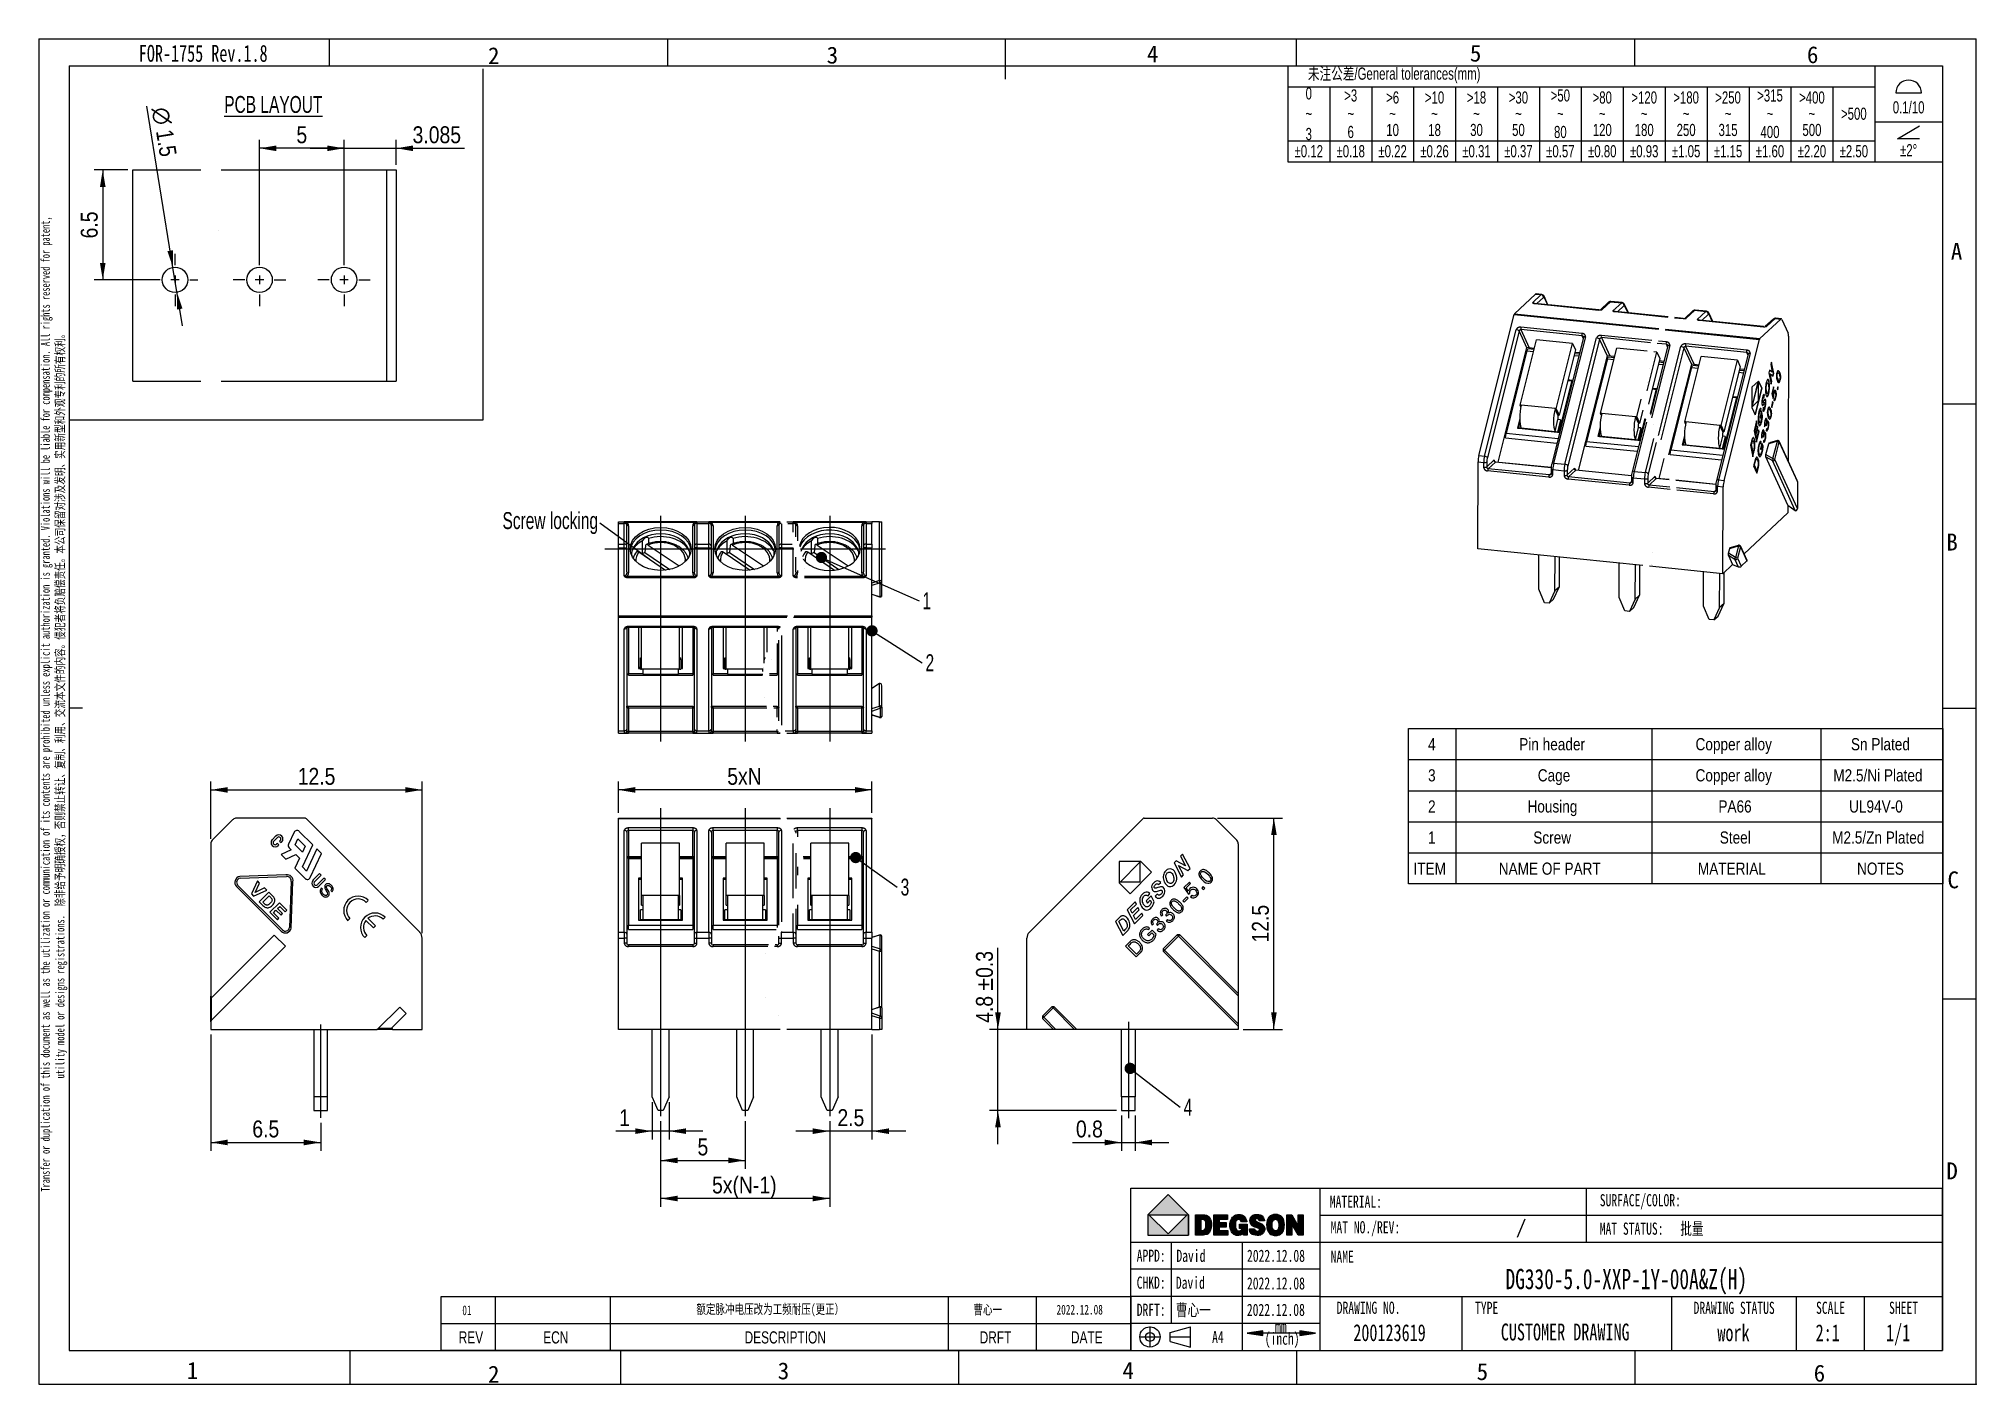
# Model space of a CAD drawing. Header units: millimetres. Extents: x 6 to 292, y 5 to 204.
import ezdxf
from ezdxf import colors
from ezdxf.entities.mleader import LeaderData, LeaderLine
from ezdxf.enums import TextEntityAlignment as Align
from ezdxf.lldxf.tags import DXFTag
from ezdxf.math import Vec2, Vec3

# ---------------------------------------------------------------- set-up
doc = ezdxf.new("R2010")
doc.units = ezdxf.units.MM
for name, color, linetype in [('200123617', 7, 'Continuous'), ('Default', 7, 'Continuous'), ('DV10_尺寸层', 7, 'Continuous'), ('DV1_尺寸层', 7, 'Continuous'), ('DV2_尺寸层', 7, 'Continuous'), ('DV3_尺寸层', 7, 'Continuous'), ('DV4_尺寸层', 7, 'Continuous'), ('DV5_尺寸层', 7, 'Continuous'), ('DV6_尺寸层', 7, 'Continuous'), ('DV9_尺寸层', 7, 'Continuous'), ('RED', 7, 'Continuous'), ('TEXT', 7, 'Continuous'), ('中心线层', 7, 'Continuous'), ('商标_认证', 7, 'Continuous'), ('图框', 7, 'Continuous'), ('尺寸层', 7, 'Continuous'), ('细实线', 7, 'Continuous'), ('轮廓线', 7, 'Continuous')]:
    doc.layers.add(name, color=color, linetype=linetype)
doc.styles.add('SEACAD_Arial', font='arial.ttf')
doc.styles.add('SEACAD_Arial_Narrow', font='ARIALN.TTF', dxfattribs={"width": 0.8})
doc.styles.add('SEACAD_Solid_Edge_ANSI1_Symbols', font='semeca1.ttf')
tags = doc.linetypes.add('CENTER2', pattern=[28.575, 19.05, -3.175, 3.175, -3.175]).pattern_tags.tags
tags[10:11] = [DXFTag(74, 4), DXFTag(75, 0), DXFTag(340, '0'), DXFTag(46, 0.0), DXFTag(50, 0.0), DXFTag(44, 0.0), DXFTag(45, 0.0)]
tags[8:9] = [DXFTag(74, 4), DXFTag(75, 0), DXFTag(340, '0'), DXFTag(46, 0.0), DXFTag(50, 0.0), DXFTag(44, 0.0), DXFTag(45, 0.0)]
tags[6:7] = [DXFTag(74, 4), DXFTag(75, 0), DXFTag(340, '0'), DXFTag(46, 0.0), DXFTag(50, 0.0), DXFTag(44, 0.0), DXFTag(45, 0.0)]
tags[4:5] = [DXFTag(74, 4), DXFTag(75, 0), DXFTag(340, '0'), DXFTag(46, 0.0), DXFTag(50, 0.0), DXFTag(44, 0.0), DXFTag(45, 0.0)]
tags = doc.linetypes.add('DIVIDE2', pattern=[15.875, 6.35, -3.175, 0, -3.175, 0, -3.175]).pattern_tags.tags
tags[14:15] = [DXFTag(74, 4), DXFTag(75, 0), DXFTag(340, '0'), DXFTag(46, 0.0), DXFTag(50, 0.0), DXFTag(44, 0.0), DXFTag(45, 0.0)]
tags[12:13] = [DXFTag(74, 4), DXFTag(75, 0), DXFTag(340, '0'), DXFTag(46, 0.0), DXFTag(50, 0.0), DXFTag(44, 0.0), DXFTag(45, 0.0)]
tags[10:11] = [DXFTag(74, 4), DXFTag(75, 0), DXFTag(340, '0'), DXFTag(46, 0.0), DXFTag(50, 0.0), DXFTag(44, 0.0), DXFTag(45, 0.0)]
tags[8:9] = [DXFTag(74, 4), DXFTag(75, 0), DXFTag(340, '0'), DXFTag(46, 0.0), DXFTag(50, 0.0), DXFTag(44, 0.0), DXFTag(45, 0.0)]
tags[6:7] = [DXFTag(74, 4), DXFTag(75, 0), DXFTag(340, '0'), DXFTag(46, 0.0), DXFTag(50, 0.0), DXFTag(44, 0.0), DXFTag(45, 0.0)]
tags[4:5] = [DXFTag(74, 4), DXFTag(75, 0), DXFTag(340, '0'), DXFTag(46, 0.0), DXFTag(50, 0.0), DXFTag(44, 0.0), DXFTag(45, 0.0)]
tags = doc.linetypes.add('HIDDEN2', pattern=[4.7625, 3.175, -1.5875]).pattern_tags.tags
tags[6:7] = [DXFTag(74, 4), DXFTag(75, 0), DXFTag(340, '0'), DXFTag(46, 0.0), DXFTag(50, 0.0), DXFTag(44, 0.0), DXFTag(45, 0.0)]
tags[4:5] = [DXFTag(74, 4), DXFTag(75, 0), DXFTag(340, '0'), DXFTag(46, 0.0), DXFTag(50, 0.0), DXFTag(44, 0.0), DXFTag(45, 0.0)]
doc.dimstyles.new('DEGSON', dxfattribs={"dimtxt": 2.5, "dimasz": 2.5, "dimexe": 1.25, "dimexo": 0.75, "dimgap": 0.75, "dimtad": 1, "dimdec": 3, "dimlfac": 0.4, "dimdsep": 46, "dimtxsty": 'SEACAD_Arial_Narrow', "dimblk1": '_SE_FILLED', "dimblk2": '_SE_FILLED', "dimsah": 1, "dimcen": 1.25, "dimadec": 1, "dimazin": 0, "dimtfac": 0.7, "dimtdec": 3, "dimtmove": 0, "dimatfit": 3, "dimfxl": 1, "dimtolj": 1, "dimarcsym": 0})

msp = doc.modelspace()

# ---------------------------------------------------------------- texts
at = {"layer": 'TEXT', "char_height": 1.8, "style": 'SEACAD_Arial'}
for s, insert, width, attachment_point in [('{\\f仿宋|b0||i0||c0|p34;\\C7;\\H1.8;\\W0.7;MATERIAL:}', (200.2668, 32), 10.533662, 5), ('{\\f仿宋|b0||i0||c0|p34;\\C7;\\H1.8;\\W0.7;SURFACE/COLOR:}', (242.3285, 32), 16.057013, 5), ('{\\f仿宋|b0||i0||c0|p34;\\C7;\\H1.8;\\W0.7;MAT NO./REV:}', (201.6763, 28), 13.352652, 5), ('{\\fRomanS|b0||i0||c0|p34;\\C7;\\H1.8;\\W0.8;/}', (224.0127, 27.8864), 1.479462, 4), ('{\\f仿宋|b0||i0||c0|p34;\\C7;\\H1.8;\\W0.7;MAT STATUS:}', (241.0392, 28), 13.478338, 5), ('{\\f仿宋|b0||i0||c0|p34;\\C7;\\H1.8;\\W0.7;APPD:}', (169.9984, 24), 5.996792, 5), ('{\\f仿宋|b0||i0||c0|p34;\\C7;\\H1.8;\\W0.7;NAME}', (198.247, 22.9734), 6.49396, 8), ('{\\f仿宋|b0||i0||c0|p34;\\C7;\\H1.8;\\W0.7;CHKD:}', (169.9984, 20.0202), 5.996792, 5), ('{\\f仿宋|b0||i0||c0|p34;\\C7;\\H1.8;\\W0.7;DRAWING NO.}', (202.1431, 16.3), 14.286182, 5), ('{\\f仿宋|b0||i0||c0|p34;\\C7;\\H1.8;\\W0.7;TYPE}', (219.6, 16.3), 7.2, 5), ('{\\f仿宋|b0||i0||c0|p34;\\C7;\\H1.8;\\W0.7;DRAWING STATUS}', (256.2, 16.2866), 18.4, 5), ('{\\f仿宋|b0||i0||c0|p34;\\C7;\\H1.8;\\W0.7;SCALE}', (270.45, 16.3), 10.1, 5), ('{\\f仿宋|b0||i0||c0|p34;\\C7;\\H1.8;\\W0.7;SHEET}', (281.25, 16.3), 11.5, 5), ('{\\f仿宋|b0||i0||c0|p34;\\C7;\\H1.8;\\W0.7;DRFT:}', (169.9984, 15.9996), 5.996792, 5), ('{\\f仿宋|b0||i0||c0|p34;\\C7;\\H1.8;\\W0.7;A4}', (179.8618, 12), 7.276492, 5)]:
    msp.add_mtext(s, dxfattribs=dict(at, insert=insert, width=width, attachment_point=attachment_point))
at = {"layer": '尺寸层', "insert": (40.1846, 194.265), "char_height": 2.5, "width": 15.437511, "attachment_point": 5, "style": 'SEACAD_Arial_Narrow'}
msp.add_mtext('{\\fArial Narrow|b0||i0||c0|p34;\\C7;\\L\\H2.5;\\W0.8;PCB LAYOUT}', dxfattribs=at)
at = {"layer": '细实线', "char_height": 1.8, "attachment_point": 8, "style": 'SEACAD_Arial'}
for s, insert, width in [('{\\f仿宋|b0||i0||c0|p34;\\C7;\\H1.8;\\W0.7;(inch)}', (189.3592, 10.3676), 6.456515), ('{\\f仿宋|b0||i0||c0|p34;\\C7;\\H1.8;\\W0.7;mm}', (189.1668, 12.6472), 3.272737)]:
    msp.add_mtext(s, dxfattribs=dict(at, insert=insert, width=width))

# ---------------------------------------------------------------- blocks, each defined once
blk = doc.blocks.new('SE')
at = {"layer": '尺寸层', "color": 7, "linetype": 'Continuous'}
for p, q in [((215.04, 101.99), (215.04, 97.39)), ((244.04, 101.99), (244.04, 97.39)), ((269.04, 101.99), (269.04, 97.39)), ((208.04, 97.39), (287.04, 97.39)), ((215.04, 97.39), (215.04, 92.79)), ((244.04, 97.39), (244.04, 92.79)), ((269.04, 97.39), (269.04, 92.79)), ((208.04, 92.79), (287.04, 92.79)), ((215.04, 92.79), (215.04, 88.19)), ((244.04, 92.79), (244.04, 88.19)), ((269.04, 92.79), (269.04, 88.19)), ((208.04, 88.19), (287.04, 88.19)), ((215.04, 88.19), (215.04, 83.59)), ((244.04, 88.19), (244.04, 83.59)), ((269.04, 88.19), (269.04, 83.59)), ((208.04, 83.59), (287.04, 83.59)), ((215.04, 83.59), (215.04, 78.99)), ((244.04, 83.59), (244.04, 78.99)), ((269.04, 83.59), (269.04, 78.99))]:
    blk.add_line(p, q, dxfattribs=at)
blk.add_lwpolyline([(208.04, 78.99), (208.04, 101.99), (287.04, 101.99), (287.04, 78.99), (208.04, 78.99)], dxfattribs=at)
at = {"layer": '尺寸层', "color": 7, "linetype": 'Continuous', "style": 'SEACAD_Arial', "width": 0.8}
for s, p in [('4', (210.94, 100.56)), ('Pin header', (224.42, 100.56)), ('Copper alloy', (250.49, 100.56)), ('Sn Plated', (273.47, 100.56)), ('3', (210.94, 95.96)), ('Cage', (227.16, 95.96)), ('Copper alloy', (250.49, 95.96)), ('M2.5/Ni Plated', (270.86, 95.96)), ('2', (210.94, 91.36)), ('Housing', (225.64, 91.36)), ('PA66', (253.87, 91.36)), ('UL94V-0', (273.2, 91.36)), ('1', (210.94, 86.76)), ('Screw', (226.5, 86.76)), ('Steel', (254.07, 86.76)), ('M2.5/Zn Plated', (270.69, 86.76)), ('ITEM', (208.78, 82.16)), ('NAME OF PART', (221.39, 82.16)), ('MATERIAL', (250.84, 82.16)), ('NOTES', (274.37, 82.16))]:
    blk.add_text(s, height=1.8, dxfattribs=at).set_placement(p, align=Align.TOP_LEFT)
blk = doc.blocks.new('_DOT')
at = {"color": 0}
blk.add_line((0, 0), (-1, 0), dxfattribs=at)
at = {"color": 0, "const_width": 0.333}
blk.add_lwpolyline([(-0.1665, 0, 1), (0.1665, 0, 1)], format="xyb", close=True, dxfattribs=at)
blk = doc.blocks.new('_SE_FILLED')
at = {"color": 0}
blk.add_line((0, 0), (-1, 0), dxfattribs=at)
blk.add_solid([(0, 0), (-1, -0.1665), (-1, 0.1665), (0, 0)], dxfattribs=at)
blk = doc.blocks.new('Customer-technical.dft')
at = {"layer": '细实线', "color": 7, "linetype": 'Continuous'}
for p, q in [((-96.8, 0), (0, 0)), ((-96.8, 0), (-96.8, -14.2)), ((-10, 0), (-10, -14.2)), ((0, 0), (0, -14.2)), ((-96.8, -3.1), (-10, -3.1)), ((-90.6, -3.1), (-90.6, -14.2)), ((-84.4, -3.1), (-84.4, -14.2)), ((-78.2, -3.1), (-78.2, -14.2)), ((-72, -3.1), (-72, -14.2)), ((-65.8, -3.1), (-65.8, -14.2)), ((-59.6, -3.1), (-59.6, -14.2)), ((-53.4, -3.1), (-53.4, -14.2)), ((-47.2, -3.1), (-47.2, -14.2)), ((-41, -3.1), (-41, -14.2)), ((-34.8, -3.1), (-34.8, -14.2)), ((-28.6, -3.1), (-28.6, -14.2)), ((-22.4, -3.1), (-22.4, -14.2)), ((-16.2, -3.1), (-16.2, -14.2)), ((-6.9, -4.02), (-3.1, -4.02)), ((-10, -8.29), (0, -8.29)), ((-96.8, -11.1), (-10, -11.1)), ((-6.63, -10.79), (-3.37, -8.9)), ((-3.37, -10.79), (-6.63, -10.79)), ((-96.8, -14.2), (0, -14.2))]:
    blk.add_line(p, q, dxfattribs=at)
blk.add_arc((-5, -4.02), 1.9, 0, 180, dxfattribs=at)
at = {"layer": 'TEXT', "char_height": 1.8, "attachment_point": 5, "style": 'SEACAD_Arial'}
for s, insert, width in [('{\\fAdobe Myungjo Std M|b0||i0||c0|p34;\\C7;\\H1.8;\\W0.7;未注公差/General tolerances(mm)}', (-81.07, -1.43), 31.4531), ('{\\fAdobe Myungjo Std M|b0||i0||c0|p34;\\C7;\\H1.8;\\W0.7;0\\P}{\\fAdobe Myungjo Std M|b0||i0||c0|p34;\\C7;\\H1.8;\\W0.7;~\\P}{\\fAdobe Myungjo Std M|b0||i0||c0|p34;\\C7;\\H1.8;\\W0.7;3}', (-93.7, -7.1), 8.0664), ('{\\fAdobe Myungjo Std M|b0||i0||c0|p34;\\C7;\\H1.8;\\W0.7;0.1/10}', (-5, -6.16), 10), ('{\\fAdobe Myungjo Std M|b0||i0||c0|p34;\\C7;\\H1.8;\\W0.7;>500}', (-13.1, -7.1), 6.08), ('{\\fAdobe Myungjo Std M|b0||i0||c0|p34;\\C7;\\H1.8;\\W0.7;±0.12}', (-93.7, -12.65), 6.5796), ('{\\fAdobe Myungjo Std M|b0||i0||c0|p34;\\C7;\\H1.8;\\W0.7;±0.18}', (-87.5, -12.65), 6.5796), ('{\\fAdobe Myungjo Std M|b0||i0||c0|p34;\\C7;\\H1.8;\\W0.7;±0.22}', (-81.3, -12.65), 6.5796), ('{\\fAdobe Myungjo Std M|b0||i0||c0|p34;\\C7;\\H1.8;\\W0.7;±0.26}', (-75.1, -12.65), 6.5796), ('{\\fAdobe Myungjo Std M|b0||i0||c0|p34;\\C7;\\H1.8;\\W0.7;±0.31}', (-68.9, -12.65), 6.5796), ('{\\fAdobe Myungjo Std M|b0||i0||c0|p34;\\C7;\\H1.8;\\W0.7;±0.37}', (-62.7, -12.65), 6.5796), ('{\\fAdobe Myungjo Std M|b0||i0||c0|p34;\\C7;\\H1.8;\\W0.7;±0.57}', (-56.5, -12.65), 6.5796), ('{\\fAdobe Myungjo Std M|b0||i0||c0|p34;\\C7;\\H1.8;\\W0.7;±0.80}', (-50.3, -12.65), 6.5796), ('{\\fAdobe Myungjo Std M|b0||i0||c0|p34;\\C7;\\H1.8;\\W0.7;±0.93}', (-44.1, -12.65), 6.5796), ('{\\fAdobe Myungjo Std M|b0||i0||c0|p34;\\C7;\\H1.8;\\W0.7;±1.05}', (-37.9, -12.65), 6.5796), ('{\\fAdobe Myungjo Std M|b0||i0||c0|p34;\\C7;\\H1.8;\\W0.7;±1.15}', (-31.7, -12.65), 6.5796), ('{\\fAdobe Myungjo Std M|b0||i0||c0|p34;\\C7;\\H1.8;\\W0.7;±1.60}', (-25.5, -12.65), 6.5796), ('{\\fAdobe Myungjo Std M|b0||i0||c0|p34;\\C7;\\H1.8;\\W0.7;±2.20}', (-19.3, -12.65), 6.5796), ('{\\fAdobe Myungjo Std M|b0||i0||c0|p34;\\C7;\\H1.8;\\W0.7;±2.50}', (-13.1, -12.65), 6.5796), ('{\\fAdobe Myungjo Std M|b0||i0||c0|p34;\\C7;\\H1.8;\\W0.7;±2°}', (-5, -12.49), 10)]:
    blk.add_mtext(s, dxfattribs=dict(at, insert=insert, width=width))
for s, insert, width, line_spacing_factor in [('{\\fAdobe Myungjo Std M|b0||i0||c0|p34;\\C7;\\H1.8;\\W0.7;>3\\P}{\\fAdobe Myungjo Std M|b0||i0||c0|p34;\\C7;\\H1.8;\\W0.7;~\\P}{\\fAdobe Myungjo Std M|b0||i0||c0|p34;\\C7;\\H1.8;\\W0.7;6}', (-87.5, -7.1), 6.08, 0.9), ('{\\fAdobe Myungjo Std M|b0||i0||c0|p34;\\C7;\\H1.8;\\W0.7;>6\\P}{\\fAdobe Myungjo Std M|b0||i0||c0|p34;\\C7;\\H1.8;\\W0.7;~\\P}{\\fAdobe Myungjo Std M|b0||i0||c0|p34;\\C7;\\H1.8;\\W0.7;10}', (-81.3, -7.1), 6.08, 0.8), ('{\\fAdobe Myungjo Std M|b0||i0||c0|p34;\\C7;\\H1.8;\\W0.7;>10\\P}{\\fAdobe Myungjo Std M|b0||i0||c0|p34;\\C7;\\H1.8;\\W0.7;~\\P}{\\fAdobe Myungjo Std M|b0||i0||c0|p34;\\C7;\\H1.8;\\W0.7;18}', (-75.1, -7.1), 6.08, 0.8), ('{\\fAdobe Myungjo Std M|b0||i0||c0|p34;\\C7;\\H1.8;\\W0.7;>18\\P}{\\fAdobe Myungjo Std M|b0||i0||c0|p34;\\C7;\\H1.8;\\W0.7;~\\P}{\\fAdobe Myungjo Std M|b0||i0||c0|p34;\\C7;\\H1.8;\\W0.7;30}', (-68.9, -7.1), 6.08, 0.8), ('{\\fAdobe Myungjo Std M|b0||i0||c0|p34;\\C7;\\H1.8;\\W0.7;>30\\P}{\\fAdobe Myungjo Std M|b0||i0||c0|p34;\\C7;\\H1.8;\\W0.7;~\\P}{\\fAdobe Myungjo Std M|b0||i0||c0|p34;\\C7;\\H1.8;\\W0.7;50}', (-62.7, -7.1), 6.08, 0.8), ('{\\fAdobe Myungjo Std M|b0||i0||c0|p34;\\C7;\\H1.8;\\W0.7;>50\\P}{\\fAdobe Myungjo Std M|b0||i0||c0|p34;\\C7;\\H1.8;\\W0.7;~\\P}{\\fAdobe Myungjo Std M|b0||i0||c0|p34;\\C7;\\H1.8;\\W0.7;80}', (-56.5, -7.1), 6.08, 0.9), ('{\\fAdobe Myungjo Std M|b0||i0||c0|p34;\\C7;\\H1.8;\\W0.7;>80\\P}{\\fAdobe Myungjo Std M|b0||i0||c0|p34;\\C7;\\H1.8;\\W0.7;~\\P}{\\fAdobe Myungjo Std M|b0||i0||c0|p34;\\C7;\\H1.8;\\W0.7;120}', (-50.3, -7.1), 6.08, 0.8), ('{\\fAdobe Myungjo Std M|b0||i0||c0|p34;\\C7;\\H1.8;\\W0.7;>120\\P}{\\fAdobe Myungjo Std M|b0||i0||c0|p34;\\C7;\\H1.8;\\W0.7;~\\P}{\\fAdobe Myungjo Std M|b0||i0||c0|p34;\\C7;\\H1.8;\\W0.7;180}', (-44.1, -7.1), 6.08, 0.8), ('{\\fAdobe Myungjo Std M|b0||i0||c0|p34;\\C7;\\H1.8;\\W0.7;>180\\P}{\\fAdobe Myungjo Std M|b0||i0||c0|p34;\\C7;\\H1.8;\\W0.7;~\\P}{\\fAdobe Myungjo Std M|b0||i0||c0|p34;\\C7;\\H1.8;\\W0.7;250}', (-37.9, -7.1), 6.08, 0.8), ('{\\fAdobe Myungjo Std M|b0||i0||c0|p34;\\C7;\\H1.8;\\W0.7;>250\\P}{\\fAdobe Myungjo Std M|b0||i0||c0|p34;\\C7;\\H1.8;\\W0.7;~\\P}{\\fAdobe Myungjo Std M|b0||i0||c0|p34;\\C7;\\H1.8;\\W0.7;315}', (-31.7, -7.1), 6.08, 0.8), ('{\\fAdobe Myungjo Std M|b0||i0||c0|p34;\\C7;\\H1.8;\\W0.7;>315\\P}{\\fAdobe Myungjo Std M|b0||i0||c0|p34;\\C7;\\H1.8;\\W0.7;~\\P}{\\fAdobe Myungjo Std M|b0||i0||c0|p34;\\C7;\\H1.8;\\W0.7;400}', (-25.5, -7.1), 8.0664, 0.9), ('{\\fAdobe Myungjo Std M|b0||i0||c0|p34;\\C7;\\H1.8;\\W0.7;>400\\P}{\\fAdobe Myungjo Std M|b0||i0||c0|p34;\\C7;\\H1.8;\\W0.7;~\\P}{\\fAdobe Myungjo Std M|b0||i0||c0|p34;\\C7;\\H1.8;\\W0.7;500}', (-19.3, -7.1), 6.08, 0.8)]:
    blk.add_mtext(s, dxfattribs=dict(at, insert=insert, width=width, line_spacing_factor=line_spacing_factor))
blk = doc.blocks.new('SE1')
at = {"layer": '200123617', "color": 7, "linetype": 'Continuous'}
for p, q in [((91.21, 88.74), (115.12, 88.74)), ((91.21, 88.67), (91.21, 88.74)), ((91.21, 88.67), (115.17, 88.67)), ((91.21, 71.86), (91.21, 88.67)), ((92.08, 71.86), (92.08, 86.92)), ((92.46, 86.65), (92.46, 71.59)), ((102.21, 87.27), (92.71, 87.27)), ((92.71, 86.92), (92.71, 87.27)), ((102.21, 86.92), (92.71, 86.92)), ((92.71, 86.92), (92.71, 83.02)), ((102.21, 83.02), (102.21, 86.92)), ((102.46, 71.59), (102.46, 86.65)), ((102.83, 86.92), (102.83, 71.86)), ((104.58, 71.86), (104.58, 86.92)), ((104.96, 86.65), (104.96, 71.59)), ((114.71, 87.27), (105.21, 87.27)), ((105.21, 86.92), (105.21, 87.27)), ((114.71, 86.92), (105.21, 86.92)), ((105.21, 86.92), (105.21, 83.02)), ((114.71, 83.02), (114.71, 86.92)), ((114.96, 72.9), (114.96, 86.65)), ((115.33, 86.92), (115.33, 73.41)), ((94.65, 77.27), (94.65, 85.05)), ((100.27, 85.05), (94.65, 85.05)), ((100.27, 77.27), (100.27, 85.05)), ((107.15, 77.27), (107.15, 85.05)), ((112.77, 85.05), (107.15, 85.05)), ((112.77, 77.27), (112.77, 85.05)), ((117.08, 76.9), (117.08, 84.96)), ((117.46, 83.54), (117.46, 78.31)), ((94.65, 83.02), (92.46, 83.02)), ((92.71, 82.75), (92.71, 82.9)), ((94.65, 82.9), (92.71, 82.9)), ((92.71, 82.75), (92.71, 72.91)), ((92.71, 82.75), (94.65, 82.75)), ((102.46, 83.02), (100.27, 83.02)), ((102.21, 82.9), (100.27, 82.9)), ((100.27, 82.75), (102.21, 82.75)), ((102.21, 82.9), (102.21, 82.75)), ((102.21, 82.75), (102.21, 72.91)), ((107.15, 83.02), (104.96, 83.02)), ((105.21, 82.75), (105.21, 82.9)), ((107.15, 82.9), (105.21, 82.9)), ((105.21, 82.75), (105.21, 72.91)), ((105.21, 82.75), (107.15, 82.75)), ((114.96, 83.02), (112.77, 83.02)), ((114.71, 82.9), (112.77, 82.9)), ((112.77, 82.75), (114.71, 82.75)), ((114.71, 82.9), (114.71, 82.75)), ((114.71, 82.75), (114.71, 72.91)), ((117.55, 83.02), (117.46, 83.02)), ((117.71, 81.55), (117.71, 80.31)), ((94.65, 79.83), (94.21, 79.83)), ((94.21, 79.83), (94.21, 73.65)), ((94.65, 79.65), (94.21, 79.65)), ((100.71, 79.83), (100.27, 79.83)), ((100.71, 79.65), (100.27, 79.65)), ((100.71, 73.65), (100.71, 79.83)), ((107.15, 79.83), (106.71, 79.83)), ((106.71, 79.83), (106.71, 73.65)), ((107.15, 79.65), (106.71, 79.65)), ((113.21, 79.83), (112.77, 79.83)), ((113.21, 79.65), (112.77, 79.65)), ((113.21, 73.65), (113.21, 79.83)), ((94.46, 73.74), (94.46, 75.15)), ((94.83, 75.15), (94.46, 75.15)), ((94.83, 77.27), (94.65, 77.27)), ((94.65, 75.86), (94.65, 77.27)), ((94.65, 75.86), (94.83, 75.86)), ((94.83, 77.27), (94.83, 73.74)), ((100.08, 77.27), (94.83, 77.27)), ((100.08, 73.74), (100.08, 77.27)), ((100.27, 77.27), (100.08, 77.27)), ((100.08, 75.86), (100.27, 75.86)), ((100.46, 75.15), (100.08, 75.15)), ((100.27, 77.27), (100.27, 75.86)), ((100.46, 75.15), (100.46, 73.74)), ((106.96, 73.74), (106.96, 75.15)), ((107.33, 75.15), (106.96, 75.15)), ((107.33, 77.27), (107.15, 77.27)), ((107.15, 75.86), (107.15, 77.27)), ((107.15, 75.86), (107.33, 75.86)), ((107.33, 77.27), (107.33, 73.74)), ((112.58, 77.27), (107.33, 77.27)), ((112.58, 73.74), (112.58, 77.27)), ((112.77, 77.27), (112.58, 77.27)), ((112.58, 75.86), (112.77, 75.86)), ((112.96, 75.15), (112.58, 75.15)), ((112.77, 77.27), (112.77, 75.86)), ((112.96, 75.15), (112.96, 73.74)), ((91.21, 71.86), (92.08, 71.86)), ((91.21, 70.97), (91.21, 71.86)), ((92.08, 71.86), (92.08, 70.97)), ((92.71, 72.27), (92.71, 72.91)), ((92.71, 72.91), (102.21, 72.91)), ((92.71, 72.27), (102.21, 72.27)), ((94.21, 73.65), (94.46, 73.65)), ((94.46, 73.74), (94.83, 73.74)), ((94.46, 73.65), (94.46, 73.74)), ((94.46, 73.65), (100.46, 73.65)), ((94.83, 73.74), (100.08, 73.74)), ((100.08, 73.74), (100.46, 73.74)), ((100.46, 73.65), (100.46, 73.74)), ((100.46, 73.65), (100.71, 73.65)), ((102.21, 72.91), (102.21, 72.27)), ((102.83, 71.86), (104.58, 71.86)), ((102.83, 70.97), (102.83, 71.86)), ((104.58, 71.86), (104.58, 70.97)), ((105.21, 72.27), (105.21, 72.91)), ((105.21, 72.91), (114.71, 72.91)), ((105.21, 72.27), (114.54, 72.27)), ((106.71, 73.65), (106.96, 73.65)), ((106.96, 73.74), (107.33, 73.74)), ((106.96, 73.65), (106.96, 73.74)), ((106.96, 73.65), (112.96, 73.65)), ((107.33, 73.74), (112.58, 73.74)), ((112.58, 73.74), (112.96, 73.74)), ((112.96, 73.65), (112.96, 73.74)), ((112.96, 73.65), (113.21, 73.65)), ((114.71, 72.91), (114.71, 72.53)), ((91.21, 70.97), (92.08, 70.97)), ((91.21, 57.49), (91.21, 70.97)), ((92.08, 70.97), (92.08, 70.24)), ((92.46, 70.97), (92.08, 70.97)), ((92.46, 70.24), (92.08, 70.24)), ((92.46, 71.59), (92.46, 70.97)), ((92.46, 70.97), (92.46, 70.24)), ((92.71, 69.99), (92.71, 69.74)), ((102.21, 69.99), (92.71, 69.99)), ((102.21, 69.74), (92.71, 69.74)), ((102.21, 69.99), (102.21, 69.74)), ((102.46, 70.97), (102.46, 71.59)), ((102.46, 70.97), (102.83, 70.97)), ((102.46, 70.24), (102.46, 70.97)), ((102.46, 70.24), (102.83, 70.24)), ((102.83, 70.97), (104.58, 70.97)), ((102.83, 70.24), (102.83, 70.97)), ((104.58, 70.97), (104.58, 70.24)), ((104.96, 70.97), (104.58, 70.97)), ((104.96, 70.24), (104.58, 70.24)), ((104.96, 71.59), (104.96, 70.97)), ((104.96, 70.97), (104.96, 70.24)), ((113.39, 69.99), (105.21, 69.99)), ((105.21, 69.99), (105.21, 69.74)), ((113.3, 69.74), (105.21, 69.74)), ((115.12, 57.49), (91.21, 57.49)), ((96.21, 47.49), (96.21, 57.49)), ((98.71, 47.49), (98.71, 57.49)), ((108.71, 47.49), (108.71, 57.49)), ((111.21, 47.49), (111.21, 57.49)), ((97.08, 45.49), (96.21, 47.49)), ((98.71, 47.49), (97.83, 45.49)), ((109.58, 45.49), (108.71, 47.49)), ((111.21, 47.49), (110.33, 45.49)), ((97.83, 45.49), (97.08, 45.49)), ((110.33, 45.49), (109.58, 45.49))]:
    blk.add_line(p, q, dxfattribs=at)
for centre, radius, start, end in [((110.12, 87.05), 7.91, 178.3758, 180.9352), ((122.62, 87.05), 7.91, 178.3758, 180.9352), ((92.71, 70.24), 0.25, 180, 270.0052), ((102.21, 70.24), 0.25, 269.9948, 0), ((105.21, 70.24), 0.25, 180, 270.0052)]:
    blk.add_arc(centre, radius, start, end, dxfattribs=at)
for centre, major_axis, ratio, start_param, end_param in [((92.08, 86.65), (0.375, 0), 0.707107, 0, 1.570796), ((102.83, 86.65), (0.375, 0), 0.707213, 1.571037, 3.141763), ((104.58, 86.65), (0.375, 0), 0.707107, 0, 1.570796), ((115.33, 86.65), (0.375, 0), 0.707213, 1.571037, 3.141763), ((92.08, 71.59), (0.375, 0), 0.707107, 0, 1.570796), ((102.83, 71.59), (-0.375, 0), 0.707107, 4.712389, 6.283185), ((104.58, 71.59), (0.375, 0), 0.707107, 0, 1.570796)]:
    blk.add_ellipse(centre, major_axis=major_axis, ratio=ratio, start_param=start_param, end_param=end_param, dxfattribs=at)
for points in [[(92.71, 87.27), (92.69, 87.27), (92.65, 87.27), (92.58, 87.27), (92.52, 87.26), (92.46, 87.25), (92.4, 87.23), (92.34, 87.21), (92.29, 87.18), (92.24, 87.16), (92.2, 87.12), (92.16, 87.09), (92.13, 87.05), (92.1, 87.01), (92.09, 86.96), (92.08, 86.93), (92.08, 86.92)], [(92.46, 86.65), (92.46, 86.66), (92.46, 86.67), (92.46, 86.69), (92.47, 86.72), (92.48, 86.74), (92.49, 86.77), (92.51, 86.79), (92.52, 86.82), (92.54, 86.84), (92.57, 86.86), (92.59, 86.88), (92.62, 86.89), (92.65, 86.91), (92.68, 86.92), (92.7, 86.92), (92.71, 86.92)], [(102.83, 86.92), (102.83, 86.93), (102.83, 86.96), (102.82, 87.01), (102.79, 87.05), (102.76, 87.09), (102.72, 87.12), (102.68, 87.16), (102.63, 87.18), (102.58, 87.21), (102.52, 87.23), (102.46, 87.25), (102.4, 87.26), (102.34, 87.27), (102.27, 87.27), (102.23, 87.27), (102.21, 87.27)], [(102.21, 86.92), (102.22, 86.92), (102.24, 86.92), (102.27, 86.91), (102.3, 86.89), (102.33, 86.88), (102.35, 86.86), (102.38, 86.84), (102.4, 86.82), (102.41, 86.79), (102.43, 86.77), (102.44, 86.74), (102.45, 86.72), (102.46, 86.69), (102.46, 86.67), (102.46, 86.66), (102.46, 86.65)], [(105.21, 87.27), (105.19, 87.27), (105.15, 87.27), (105.08, 87.27), (105.02, 87.26), (104.96, 87.25), (104.9, 87.23), (104.84, 87.21), (104.79, 87.18), (104.74, 87.16), (104.7, 87.12), (104.66, 87.09), (104.63, 87.05), (104.6, 87.01), (104.59, 86.96), (104.58, 86.93), (104.58, 86.92)], [(115.33, 86.92), (115.33, 86.93), (115.33, 86.96), (115.32, 87.01), (115.29, 87.05), (115.26, 87.09), (115.22, 87.12), (115.18, 87.16), (115.13, 87.18), (115.08, 87.21), (115.02, 87.23), (114.96, 87.25), (114.9, 87.26), (114.84, 87.27), (114.77, 87.27), (114.73, 87.27), (114.71, 87.27)], [(114.71, 86.92), (114.72, 86.92), (114.74, 86.92), (114.77, 86.91), (114.8, 86.89), (114.83, 86.88), (114.85, 86.86), (114.88, 86.84), (114.9, 86.82), (114.91, 86.79), (114.93, 86.77), (114.94, 86.74), (114.95, 86.72), (114.96, 86.69), (114.96, 86.67), (114.96, 86.66), (114.96, 86.65)], [(92.08, 70.24), (92.08, 70.22), (92.09, 70.17), (92.1, 70.11), (92.13, 70.05), (92.16, 70), (92.2, 69.95), (92.24, 69.9), (92.29, 69.86), (92.34, 69.83), (92.4, 69.8), (92.46, 69.77), (92.52, 69.76), (92.58, 69.75), (92.65, 69.74), (92.69, 69.74), (92.71, 69.74)], [(102.21, 69.74), (102.23, 69.74), (102.27, 69.74), (102.34, 69.75), (102.4, 69.76), (102.46, 69.77), (102.52, 69.8), (102.58, 69.83), (102.63, 69.86), (102.68, 69.9), (102.72, 69.95), (102.76, 70), (102.79, 70.05), (102.82, 70.11), (102.83, 70.17), (102.83, 70.22), (102.83, 70.24)], [(104.58, 70.24), (104.58, 70.22), (104.59, 70.17), (104.6, 70.11), (104.63, 70.05), (104.66, 70), (104.7, 69.95), (104.74, 69.9), (104.79, 69.86), (104.84, 69.83), (104.9, 69.8), (104.96, 69.77), (105.02, 69.76), (105.08, 69.75), (105.15, 69.74), (105.19, 69.74), (105.21, 69.74)]]:
    blk.add_open_spline(points, degree=3, dxfattribs=at)
blk.add_open_spline([(104.96, 86.65), (104.96, 86.66), (104.96, 86.67), (104.96, 86.69), (104.97, 86.72), (104.98, 86.74), (104.99, 86.77), (105.01, 86.79), (105.02, 86.82), (105.04, 86.84), (105.07, 86.86), (105.09, 86.88), (105.12, 86.89), (105.15, 86.91), (105.18, 86.92), (105.2, 86.92), (105.21, 86.92)], degree=3, knots=[0, 0, 0, 0, 0.071407, 0.142837, 0.214267, 0.285697, 0.357128, 0.428558, 0.499988, 0.571418, 0.642849, 0.714279, 0.785709, 0.857139, 0.92857, 1, 1, 1, 1], dxfattribs=at)
at = {"layer": 'DV1_尺寸层', "color": 7, "linetype": 'CENTER2'}
for p, q in [((97.46, 90.22), (97.46, 44.64)), ((109.96, 90.22), (109.96, 44.64))]:
    blk.add_line(p, q, dxfattribs=at)
blk = doc.blocks.new('SE2')
at = {"layer": '200123617', "color": 7, "linetype": 'Continuous'}
for p, q in [((116.12, 88.74), (128.71, 88.74)), ((116.17, 88.67), (128.71, 88.67)), ((117.46, 86.65), (117.46, 86.52)), ((127.21, 87.27), (117.71, 87.27)), ((117.71, 86.92), (117.71, 87.27)), ((127.21, 86.92), (117.71, 86.92)), ((117.71, 86.92), (117.71, 85.97)), ((127.21, 83.02), (127.21, 86.92)), ((127.46, 71.59), (127.46, 86.65)), ((127.83, 86.92), (127.83, 71.86)), ((128.71, 88.74), (128.71, 88.67)), ((128.71, 71.86), (128.71, 88.67)), ((119.65, 77.27), (119.65, 85.05)), ((125.27, 85.05), (119.65, 85.05)), ((125.27, 77.27), (125.27, 85.05)), ((119.65, 83.02), (118.55, 83.02)), ((119.65, 82.9), (118.57, 82.9)), ((118.6, 82.75), (119.65, 82.75)), ((127.46, 83.02), (125.27, 83.02)), ((127.21, 82.9), (125.27, 82.9)), ((125.27, 82.75), (127.21, 82.75)), ((127.21, 82.9), (127.21, 82.75)), ((127.21, 82.75), (127.21, 72.91)), ((119.65, 79.83), (119.21, 79.83)), ((119.21, 79.83), (119.21, 73.65)), ((119.65, 79.65), (119.21, 79.65)), ((125.71, 79.83), (125.27, 79.83)), ((125.71, 79.65), (125.27, 79.65)), ((125.71, 73.65), (125.71, 79.83)), ((117.08, 71.86), (117.08, 74.6)), ((117.46, 75.33), (117.46, 71.59)), ((117.71, 75.89), (117.71, 72.91)), ((119.46, 73.74), (119.46, 75.15)), ((119.83, 75.15), (119.46, 75.15)), ((119.83, 77.27), (119.65, 77.27)), ((119.65, 75.86), (119.65, 77.27)), ((119.65, 75.86), (119.83, 75.86)), ((119.83, 77.27), (119.83, 73.74)), ((125.08, 77.27), (119.83, 77.27)), ((125.08, 73.74), (125.08, 77.27)), ((125.27, 77.27), (125.08, 77.27)), ((125.08, 75.86), (125.27, 75.86)), ((125.46, 75.15), (125.08, 75.15)), ((125.27, 77.27), (125.27, 75.86)), ((125.46, 75.15), (125.46, 73.74)), ((115.33, 71.94), (115.33, 71.86)), ((115.33, 70.97), (115.33, 71.86)), ((115.33, 71.86), (117.08, 71.86)), ((117.08, 71.86), (117.08, 70.97)), ((117.71, 72.27), (117.71, 72.91)), ((117.71, 72.91), (127.21, 72.91)), ((117.71, 72.27), (127.21, 72.27)), ((119.21, 73.65), (119.46, 73.65)), ((119.46, 73.74), (119.83, 73.74)), ((119.46, 73.65), (119.46, 73.74)), ((119.46, 73.65), (125.46, 73.65)), ((119.83, 73.74), (125.08, 73.74)), ((125.08, 73.74), (125.46, 73.74)), ((125.46, 73.65), (125.46, 73.74)), ((125.46, 73.65), (125.71, 73.65)), ((127.21, 72.91), (127.21, 72.27)), ((127.83, 70.97), (127.83, 71.86)), ((127.83, 71.86), (128.71, 71.86)), ((128.71, 71.86), (128.71, 70.97)), ((114.71, 69.74), (114.3, 69.74)), ((114.71, 69.99), (114.39, 69.99)), ((114.71, 69.99), (114.71, 69.74)), ((114.96, 70.97), (114.96, 71.26)), ((114.96, 70.24), (114.96, 70.97)), ((114.96, 70.97), (115.33, 70.97)), ((114.96, 70.24), (115.33, 70.24)), ((115.33, 70.24), (115.33, 70.97)), ((115.33, 70.97), (117.08, 70.97)), ((117.46, 70.97), (117.08, 70.97)), ((117.08, 70.97), (117.08, 70.24)), ((117.46, 70.24), (117.08, 70.24)), ((117.46, 71.59), (117.46, 70.97)), ((117.46, 70.97), (117.46, 70.24)), ((127.21, 69.99), (117.71, 69.99)), ((117.71, 69.99), (117.71, 69.74)), ((127.21, 69.74), (117.71, 69.74)), ((127.21, 69.99), (127.21, 69.74)), ((127.46, 70.97), (127.46, 71.59)), ((127.46, 70.24), (127.46, 70.97)), ((127.46, 70.97), (127.83, 70.97)), ((127.46, 70.24), (127.83, 70.24)), ((127.83, 70.24), (127.83, 70.97)), ((127.83, 70.97), (128.71, 70.97)), ((129.92, 71.46), (128.71, 71.06)), ((129.82, 71.44), (128.71, 71.08)), ((128.71, 57.49), (128.71, 70.97)), ((128.71, 69.79), (129.92, 69.39)), ((128.71, 69.42), (129.82, 69.05)), ((129.92, 71.46), (129.82, 71.44)), ((129.92, 69.39), (129.82, 69.05)), ((129.82, 60.81), (129.82, 69.05)), ((129.92, 71.46), (130.17, 71.28)), ((129.92, 69.39), (129.92, 71.46)), ((129.92, 69.39), (130.17, 69.21)), ((130.17, 69.21), (130.17, 71.28)), ((130.17, 60.65), (130.17, 69.21)), ((128.71, 60.42), (129.92, 60.82)), ((128.71, 60.44), (129.82, 60.81)), ((129.82, 60.81), (129.92, 60.82)), ((130.17, 60.65), (129.92, 60.82)), ((129.92, 60.82), (129.92, 59.46)), ((130.17, 60.65), (130.17, 59.28)), ((128.71, 57.49), (116.12, 57.49)), ((121.21, 47.49), (121.21, 57.49)), ((123.71, 47.49), (123.71, 57.49)), ((129.92, 59.46), (128.71, 59.86)), ((129.82, 59.12), (128.71, 59.49)), ((128.71, 57.49), (129.82, 57.49)), ((129.82, 59.12), (129.92, 59.46)), ((129.82, 59.12), (129.82, 57.49)), ((130.17, 57.49), (129.82, 57.49)), ((130.17, 59.28), (129.92, 59.46)), ((130.17, 59.28), (130.17, 57.49)), ((122.08, 45.49), (121.21, 47.49)), ((123.71, 47.49), (122.83, 45.49)), ((122.83, 45.49), (122.08, 45.49))]:
    blk.add_line(p, q, dxfattribs=at)
for centre, radius, start, end in [((135.12, 87.05), 7.91, 178.3758, 180.9352), ((114.71, 70.24), 0.25, 269.9948, 0), ((117.71, 70.24), 0.25, 180, 270.0052), ((127.21, 70.24), 0.25, 269.9948, 0)]:
    blk.add_arc(centre, radius, start, end, dxfattribs=at)
for centre, major_axis, ratio, start_param, end_param in [((117.08, 86.65), (0.375, 0), 0.707107, 0, 1.006328), ((127.83, 86.65), (0.375, 0), 0.707213, 1.571037, 3.141763), ((115.33, 71.59), (-0.375, 0), 0.707107, 4.712389, 4.847447), ((117.08, 71.59), (0.375, 0), 0.707107, 0, 1.570796), ((127.83, 71.59), (-0.375, 0), 0.707107, 4.712389, 6.283185), ((129.92, 71.28), (0.25, 0), 0.707107, 0, 2.007129), ((129.92, 69.21), (-0.25, 0), 0.707107, 1.134464, 3.141593), ((129.92, 60.65), (-0.25, 0), 0.707107, 3.141593, 5.148721), ((129.92, 59.28), (0.25, 0), 0.707107, 4.276057, 6.283185)]:
    blk.add_ellipse(centre, major_axis=major_axis, ratio=ratio, start_param=start_param, end_param=end_param, dxfattribs=at)
blk.add_open_spline([(117.71, 87.27), (117.69, 87.27), (117.65, 87.27), (117.58, 87.27), (117.52, 87.26), (117.46, 87.25), (117.4, 87.23), (117.34, 87.21), (117.29, 87.18), (117.24, 87.16), (117.2, 87.13), (117.18, 87.11), (117.17, 87.1)], degree=3, knots=[0, 0, 0, 0, 0.0714286, 0.1428571, 0.2142857, 0.2857143, 0.3571429, 0.4285714, 0.5, 0.5714286, 0.6428571, 0.6975478, 0.6975478, 0.6975478, 0.6975478], dxfattribs=at)
for points in [[(117.46, 86.65), (117.46, 86.66), (117.46, 86.67), (117.46, 86.69), (117.47, 86.72), (117.48, 86.74), (117.49, 86.77), (117.51, 86.79), (117.52, 86.82), (117.54, 86.84), (117.57, 86.86), (117.59, 86.88), (117.62, 86.89), (117.65, 86.91), (117.68, 86.92), (117.7, 86.92), (117.71, 86.92)], [(127.83, 86.92), (127.83, 86.93), (127.83, 86.96), (127.82, 87.01), (127.79, 87.05), (127.76, 87.09), (127.72, 87.12), (127.68, 87.16), (127.63, 87.18), (127.58, 87.21), (127.52, 87.23), (127.46, 87.25), (127.4, 87.26), (127.34, 87.27), (127.27, 87.27), (127.23, 87.27), (127.21, 87.27)], [(127.21, 86.92), (127.22, 86.92), (127.24, 86.92), (127.27, 86.91), (127.3, 86.89), (127.33, 86.88), (127.35, 86.86), (127.38, 86.84), (127.4, 86.82), (127.41, 86.79), (127.43, 86.77), (127.44, 86.74), (127.45, 86.72), (127.46, 86.69), (127.46, 86.67), (127.46, 86.66), (127.46, 86.65)], [(114.71, 69.74), (114.73, 69.74), (114.77, 69.74), (114.84, 69.75), (114.9, 69.76), (114.96, 69.77), (115.02, 69.8), (115.08, 69.83), (115.13, 69.86), (115.18, 69.9), (115.22, 69.95), (115.26, 70), (115.29, 70.05), (115.32, 70.11), (115.33, 70.17), (115.33, 70.22), (115.33, 70.24)], [(117.08, 70.24), (117.08, 70.22), (117.09, 70.17), (117.1, 70.11), (117.13, 70.05), (117.16, 70), (117.2, 69.95), (117.24, 69.9), (117.29, 69.86), (117.34, 69.83), (117.4, 69.8), (117.46, 69.77), (117.52, 69.76), (117.58, 69.75), (117.65, 69.74), (117.69, 69.74), (117.71, 69.74)], [(127.21, 69.74), (127.23, 69.74), (127.27, 69.74), (127.34, 69.75), (127.4, 69.76), (127.46, 69.77), (127.52, 69.8), (127.58, 69.83), (127.63, 69.86), (127.68, 69.9), (127.72, 69.95), (127.76, 70), (127.79, 70.05), (127.82, 70.11), (127.83, 70.17), (127.83, 70.22), (127.83, 70.24)]]:
    blk.add_open_spline(points, degree=3, dxfattribs=at)
at = {"layer": 'DV2_尺寸层', "color": 7, "linetype": 'CENTER2'}
blk.add_line((122.46, 90.22), (122.46, 44.64), dxfattribs=at)
blk = doc.blocks.new('SE3')
at = {"layer": '200123617', "color": 7, "linetype": 'Continuous'}
for p, q in [((91.21, 132.53), (92.08, 132.53)), ((91.21, 132.53), (92.08, 132.53)), ((91.21, 132.31), (91.21, 132.53)), ((91.21, 129.25), (91.21, 132.31)), ((91.21, 132.31), (92.08, 132.31)), ((92.49, 132.53), (92.08, 132.53)), ((92.08, 132.31), (92.08, 132.53)), ((92.08, 129.25), (92.08, 132.31)), ((92.46, 132.05), (92.46, 132.16)), ((92.46, 128.98), (92.46, 132.05)), ((92.49, 132.53), (92.83, 132.53)), ((102.43, 132.53), (92.49, 132.53)), ((92.49, 132.46), (92.49, 132.53)), ((102.43, 132.46), (92.49, 132.46)), ((92.71, 131.98), (92.71, 124.99)), ((102.21, 124.99), (102.21, 131.98)), ((102.83, 132.53), (102.43, 132.53)), ((102.43, 132.46), (102.43, 132.53)), ((102.46, 132.16), (102.46, 132.05)), ((102.46, 132.05), (102.46, 128.98)), ((102.83, 132.53), (104.58, 132.53)), ((102.83, 132.53), (102.83, 132.31)), ((102.83, 132.31), (104.58, 132.31)), ((102.83, 132.31), (102.83, 129.25)), ((104.99, 132.53), (104.58, 132.53)), ((104.58, 132.31), (104.58, 132.53)), ((104.58, 129.25), (104.58, 132.31)), ((104.96, 132.05), (104.96, 132.16)), ((104.96, 128.98), (104.96, 132.05)), ((114.93, 132.53), (104.99, 132.53)), ((104.99, 132.46), (104.99, 132.53)), ((114.93, 132.46), (104.99, 132.46)), ((105.21, 131.98), (105.21, 124.99)), ((114.71, 124.99), (114.71, 131.98)), ((115.12, 132.53), (114.93, 132.53)), ((114.93, 132.46), (114.93, 132.53)), ((114.96, 132.16), (114.96, 132.05)), ((114.96, 132.05), (114.96, 128.98)), ((115.33, 132.24), (115.33, 129.25)), ((91.21, 128.72), (91.21, 129.25)), ((91.21, 129.25), (92.08, 129.25)), ((92.08, 128.72), (92.08, 129.25)), ((92.46, 128.72), (92.46, 128.98)), ((94.79, 127.85), (94.79, 129.74)), ((95.24, 129.05), (95.14, 128.02)), ((95.61, 129.12), (100.19, 126.02)), ((95.66, 130.1), (95.66, 129.32)), ((102.46, 128.98), (102.46, 128.72)), ((102.83, 129.25), (104.58, 129.25)), ((102.83, 129.25), (102.83, 128.72)), ((104.58, 128.72), (104.58, 129.25)), ((104.96, 128.72), (104.96, 128.98)), ((107.29, 127.85), (107.29, 129.74)), ((107.74, 129.05), (107.64, 128.02)), ((108.11, 129.12), (112.69, 126.02)), ((108.16, 130.1), (108.16, 129.32)), ((114.96, 128.98), (114.96, 128.72)), ((115.33, 129.25), (115.33, 128.72)), ((115.33, 129.25), (116.91, 129.25)), ((91.21, 128.72), (92.08, 128.72)), ((91.21, 118.63), (91.21, 128.72)), ((92.08, 124.54), (92.08, 128.72)), ((92.08, 128.72), (92.46, 128.72)), ((92.46, 125.16), (92.46, 128.72)), ((94.23, 128.09), (98.19, 125.41)), ((95.14, 128.02), (98.83, 125.52)), ((102.83, 128.72), (102.46, 128.72)), ((102.46, 128.72), (102.46, 125.16)), ((102.83, 128.72), (104.58, 128.72)), ((102.83, 128.72), (102.83, 124.54)), ((104.58, 124.54), (104.58, 128.72)), ((104.58, 128.72), (104.96, 128.72)), ((104.96, 125.16), (104.96, 128.72)), ((106.73, 128.09), (110.69, 125.41)), ((107.64, 128.02), (111.33, 125.52)), ((114.96, 128.72), (114.96, 125.16)), ((115.33, 128.72), (114.96, 128.72)), ((115.33, 128.72), (115.33, 124.54)), ((115.33, 128.72), (117.08, 128.72)), ((117.08, 124.54), (117.08, 128.72)), ((117.46, 125.16), (117.46, 127.33)), ((92.49, 124.51), (102.43, 124.51)), ((92.49, 124.51), (92.49, 124.33)), ((92.49, 124.33), (102.43, 124.33)), ((102.43, 124.51), (102.43, 124.33)), ((104.96, 124.5), (104.99, 124.51)), ((104.96, 124.33), (104.99, 124.33)), ((104.99, 124.51), (114.93, 124.51)), ((104.99, 124.51), (104.99, 124.33)), ((104.99, 124.33), (114.93, 124.33)), ((114.93, 124.51), (114.93, 124.33)), ((117.49, 124.51), (117.72, 124.51)), ((117.49, 124.51), (117.49, 124.33)), ((117.49, 124.33), (117.72, 124.33)), ((117.71, 125.34), (117.71, 124.99)), ((91.21, 118.63), (116.22, 118.63)), ((91.21, 118.46), (91.21, 118.63)), ((91.21, 118.46), (116.12, 118.46)), ((91.21, 101.65), (91.21, 118.46)), ((92.08, 101.65), (92.08, 116.71)), ((92.46, 116.97), (92.46, 101.91)), ((102.21, 117.06), (92.71, 117.06)), ((92.71, 116.99), (92.71, 117.06)), ((92.71, 116.99), (92.71, 110.13)), ((92.71, 116.99), (102.21, 116.99)), ((94.21, 116.99), (94.21, 110.86)), ((94.65, 110.77), (94.65, 116.99)), ((100.27, 110.77), (100.27, 116.99)), ((100.71, 110.86), (100.71, 116.99)), ((102.21, 116.99), (102.21, 110.13)), ((102.46, 101.91), (102.46, 116.94)), ((102.83, 116.71), (102.83, 101.65)), ((104.58, 101.65), (104.58, 116.71)), ((104.96, 116.97), (104.96, 101.91)), ((114.71, 117.06), (105.21, 117.06)), ((105.21, 116.99), (105.21, 117.06)), ((105.21, 116.99), (105.21, 110.13)), ((105.21, 116.99), (114.71, 116.99)), ((106.71, 116.99), (106.71, 110.86)), ((107.15, 110.77), (107.15, 116.99)), ((112.77, 111.66), (112.77, 116.99)), ((113.21, 113.29), (113.21, 116.99)), ((114.71, 116.99), (114.71, 116.33)), ((114.96, 116.69), (114.96, 116.94)), ((94.46, 112.19), (94.46, 112.46)), ((94.46, 112.46), (94.65, 112.46)), ((94.46, 110.77), (94.46, 112.19)), ((94.65, 112.19), (94.46, 112.19)), ((100.27, 112.46), (100.46, 112.46)), ((100.46, 112.19), (100.27, 112.19)), ((100.46, 112.19), (100.46, 112.46)), ((100.46, 112.19), (100.46, 110.77)), ((106.96, 112.19), (106.96, 112.46)), ((106.96, 112.46), (107.15, 112.46)), ((106.96, 110.77), (106.96, 112.19)), ((107.15, 112.19), (106.96, 112.19)), ((112.77, 112.46), (112.96, 112.46)), ((112.89, 112.19), (112.77, 112.19)), ((92.71, 109.85), (92.71, 110.13)), ((92.71, 110.13), (94.83, 110.13)), ((92.71, 109.85), (102.21, 109.85)), ((94.21, 111.05), (94.46, 111.05)), ((94.21, 110.86), (94.46, 110.86)), ((94.46, 110.77), (94.65, 110.77)), ((94.83, 110.77), (94.65, 110.77)), ((94.83, 110.77), (94.83, 110.04)), ((100.08, 110.77), (94.83, 110.77)), ((94.83, 110.04), (100.08, 110.04)), ((100.08, 110.04), (100.08, 110.77)), ((100.27, 110.77), (100.08, 110.77)), ((100.08, 110.13), (102.21, 110.13)), ((100.27, 110.77), (100.46, 110.77)), ((100.46, 111.05), (100.71, 111.05)), ((100.46, 110.86), (100.71, 110.86)), ((102.21, 110.13), (102.21, 109.85)), ((105.21, 109.85), (105.21, 110.13)), ((105.21, 110.13), (107.33, 110.13)), ((105.21, 109.85), (112.54, 109.85)), ((106.71, 111.05), (106.96, 111.05)), ((106.71, 110.86), (106.96, 110.86)), ((106.96, 110.77), (107.15, 110.77)), ((107.33, 110.77), (107.15, 110.77)), ((107.33, 110.77), (107.33, 110.04)), ((112.58, 110.77), (107.33, 110.77)), ((107.33, 110.04), (112.55, 110.04)), ((112.58, 110.43), (112.58, 110.77)), ((112.62, 110.77), (112.58, 110.77)), ((102.21, 105.23), (92.71, 105.23)), ((92.71, 104.98), (92.71, 105.22)), ((102.21, 104.98), (92.71, 104.98)), ((92.71, 104.98), (92.71, 101.53)), ((102.21, 104.98), (102.21, 105.23)), ((102.21, 101.53), (102.21, 104.98)), ((113.1, 105.23), (105.21, 105.23)), ((105.21, 104.98), (105.21, 105.22)), ((113.18, 104.98), (105.21, 104.98)), ((105.21, 104.98), (105.21, 101.53)), ((91.21, 101.65), (92.08, 101.65)), ((91.21, 101.28), (91.21, 101.65)), ((91.21, 101.28), (92.08, 101.28)), ((92.08, 101.65), (92.08, 101.28)), ((92.11, 101.28), (92.71, 101.28)), ((92.46, 101.91), (92.46, 101.66)), ((92.71, 101.53), (92.71, 101.28)), ((102.21, 101.53), (92.71, 101.53)), ((102.21, 101.28), (92.71, 101.28)), ((102.21, 101.53), (102.21, 101.28)), ((102.21, 101.28), (102.81, 101.28)), ((102.46, 101.66), (102.46, 101.91)), ((102.83, 101.65), (104.58, 101.65)), ((102.83, 101.28), (102.83, 101.65)), ((102.83, 101.28), (104.58, 101.28)), ((104.58, 101.65), (104.58, 101.28)), ((104.61, 101.28), (105.21, 101.28)), ((104.96, 101.91), (104.96, 101.66)), ((114.71, 101.53), (105.21, 101.53)), ((105.21, 101.53), (105.21, 101.28)), ((114.71, 101.28), (105.21, 101.28)), ((114.71, 101.53), (114.71, 101.86)), ((114.71, 101.53), (114.71, 101.28)), ((114.71, 101.28), (115.12, 101.28))]:
    blk.add_line(p, q, dxfattribs=at)
for centre, radius, start, end in [((92.08, 132.16), 0.375, 0, 90), ((92.08, 131.98), 0.625, 0, 49.9677), ((102.83, 131.98), 0.625, 130.0323, 180), ((102.98, 130.58), 1.96, 94.3404, 106.3056), ((102.83, 132.16), 0.375, 90, 180), ((104.58, 132.16), 0.375, 0, 90), ((104.81, 131.79), 0.688, 75.4511, 77.7652), ((104.58, 131.98), 0.625, 0, 49.9677), ((115.33, 131.98), 0.625, 130.0323, 180), ((115.48, 130.58), 1.96, 100.1131, 106.3056), ((115.33, 132.16), 0.375, 118.6944, 180), ((95.85, 126.5), 2.54, 140.2526, 163.9516), ((108.35, 126.5), 2.54, 140.2526, 163.9565), ((92.34, 125.19), 0.701, 248.9766, 282.3939), ((92.08, 124.99), 0.625, 310.0318, 0), ((102.83, 124.99), 0.625, 180.0001, 229.9674), ((102.46, 124.77), 0.443, 266.5454, 327.9677), ((102.59, 125.05), 0.565, 253.4124, 295.2163), ((104.84, 125.21), 0.721, 249.325, 279.6119), ((104.95, 124.76), 0.433, 211.5477, 270.7722), ((113.61, 124.42), 8.65, 179.4377, 180.5645), ((104.58, 124.99), 0.626, 310.0561, 359.9904), ((115.33, 124.99), 0.625, 180.0001, 229.9674), ((115.09, 125.05), 0.565, 253.4124, 295.2163), ((114.96, 124.77), 0.443, 266.5454, 327.9677), ((117.34, 125.19), 0.701, 248.9766, 282.3939), ((117.08, 124.99), 0.625, 310.0318, 0), ((102.24, 105.84), 0.616, 266.7564, 290.7301), ((92.08, 101.66), 0.375, 270, 0), ((92.12, 102.05), 0.766, 269.3644, 283.5573), ((92.33, 71), 30.29, 89.2751, 90.2536), ((92.72, 101.87), 0.34, 219.1583, 267.7158), ((102.59, 71), 30.29, 89.7463, 90.7249), ((102.2, 101.87), 0.34, 272.2842, 320.8417), ((102.83, 101.66), 0.375, 180, 270), ((102.81, 102.14), 0.859, 256.8484, 271.1833), ((104.58, 101.66), 0.375, 270, 0), ((104.62, 102.05), 0.766, 269.3644, 283.5573), ((104.83, 71), 30.29, 89.2751, 90.2536), ((105.22, 101.87), 0.34, 219.1583, 267.7158), ((115.09, 71), 30.29, 89.9463, 90.7249), ((114.7, 101.87), 0.34, 272.2842, 305.3963)]:
    blk.add_arc(centre, radius, start, end, dxfattribs=at)
for centre, major_axis, ratio, start_param, end_param in [((92.08, 132.05), (-0.375, 0), 0.707107, 3.141593, 4.712389), ((92.71, 132.16), (-0.25, 0), 0.707107, 0, 1.570796), ((102.21, 132.16), (0.25, 0), 0.707107, 4.712391, 6.283185), ((102.83, 132.05), (0.375, 0), 0.707107, 1.570796, 3.141593), ((104.58, 132.05), (-0.375, 0), 0.707107, 3.141593, 4.712389), ((105.21, 132.16), (-0.25, 0), 0.707107, 0, 1.570796), ((114.71, 132.16), (0.25, 0), 0.707107, 4.712391, 6.283185), ((115.33, 132.05), (0.375, 0), 0.707107, 1.708416, 3.141593), ((92.08, 128.98), (-0.375, 0), 0.707107, 3.141593, 4.712389), ((97.46, 128.15), (-4.5, 0), 0.707107, 3.204633, 6.220145), ((97.46, 127.18), (4.5, 0), 0.707107, 2.205736, 2.769288), ((97.46, 127.75), (4.27, 0), 0.707107, 0.290879, 2.850714), ((97.46, 126.89), (-3.66, 0), 0.707107, 3.064078, 5.24347), ((97.46, 127.18), (4.5, 0), 0.707107, 0.371247, 1.983054), ((102.83, 128.98), (0.375, 0), 0.707107, 1.570796, 3.141593), ((104.58, 128.98), (-0.375, 0), 0.707107, 3.141593, 4.712389), ((109.96, 128.15), (-4.5, 0), 0.707107, 3.204633, 6.220145), ((109.96, 127.18), (4.5, 0), 0.707107, 2.205736, 2.769288), ((109.96, 127.75), (-4.27, 0), 0.707107, 3.432471, 5.992307), ((109.96, 126.89), (-3.66, 0), 0.707107, 3.064078, 5.24347), ((109.96, 127.18), (4.5, 0), 0.707107, 0.371247, 1.983054), ((115.33, 128.98), (0.375, 0), 0.707107, 1.570796, 3.141593), ((97.46, 127.75), (4.27, 0), 0.707107, -3.432471, -3.421196), ((97.46, 126.89), (3.66, 0), 0.707107, 2.655947, 3.219107), ((97.46, 125.47), (-4.29, 0), 0.707107, -0.99798, -0.86684), ((97.46, 127.75), (4.27, 0), 0.707107, 0.286917, 0.290879), ((109.96, 127.75), (-4.27, 0), 0.707107, -0.290879, -0.279603), ((109.96, 126.89), (3.66, 0), 0.707107, 2.655947, 3.219107), ((109.96, 125.47), (-4.29, 0), 0.707107, -0.99798, -0.86684), ((109.96, 127.75), (-4.27, 0), 0.707107, 3.428509, 3.432471), ((92.71, 125.16), (-0.25, 0), 0.707107, 0, 1.570794), ((102.21, 125.16), (0.25, 0), 0.707107, 4.712389, 6.283185), ((105.21, 125.16), (-0.25, 0), 0.707107, 0, 1.570794), ((114.71, 125.16), (0.25, 0), 0.707107, 4.712389, 6.283185), ((117.71, 125.16), (-0.25, 0), 0.707107, 0, 1.570794), ((92.08, 116.97), (0.375, 0), 0.707107, 4.712389, 6.283185), ((102.83, 116.97), (-0.375, 0), 0.707001, 0.208736, 1.570927), ((104.58, 116.97), (0.375, 0), 0.707107, 4.712389, 6.283185), ((115.33, 116.97), (-0.375, 0), 0.707001, 0.208736, 0.692135), ((92.08, 101.91), (0.375, 0), 0.707107, 4.712389, 6.283185), ((102.83, 101.91), (-0.375, 0), 0.707107, 0, 1.570796), ((104.58, 101.91), (0.375, 0), 0.707107, 4.712389, 6.283185)]:
    blk.add_ellipse(centre, major_axis=major_axis, ratio=ratio, start_param=start_param, end_param=end_param, dxfattribs=at)
for centre in [(97.46, 128.55), (109.96, 128.55)]:
    blk.add_ellipse(centre, major_axis=(-4.5, 0), ratio=0.707107, dxfattribs=at)
for points, knots in [([(92.49, 132.46), (92.45, 132.46), (92.38, 132.47), (92.29, 132.49), (92.22, 132.51), (92.15, 132.53), (92.1, 132.53), (92.08, 132.53)], [0, 0, 0, 0, 0.262824, 0.490058, 0.683746, 0.850694, 1, 1, 1, 1]), ([(104.96, 132.46), (104.93, 132.47), (104.87, 132.49), (104.79, 132.5), (104.72, 132.51), (104.66, 132.53), (104.61, 132.53), (104.58, 132.53)], [0, 0, 0, 0, 0.246357, 0.474204, 0.617548, 0.793631, 1, 1, 1, 1]), ([(94.79, 129.74), (94.84, 129.82), (94.89, 129.89), (94.95, 129.97), (94.99, 130.02), (95.04, 130.08), (95.1, 130.14), (95.12, 130.16), (95.15, 130.18), (95.17, 130.2), (95.2, 130.22), (95.23, 130.24), (95.25, 130.26), (95.27, 130.27), (95.29, 130.28), (95.31, 130.29), (95.33, 130.29), (95.35, 130.3), (95.37, 130.3), (95.4, 130.31), (95.42, 130.31), (95.44, 130.3), (95.48, 130.3), (95.5, 130.29), (95.53, 130.27), (95.59, 130.23), (95.63, 130.16), (95.66, 130.1)], [0, 0, 0, 0, 0.201319, 0.201319, 0.201319, 0.355503, 0.355503, 0.355503, 0.410822, 0.410822, 0.410822, 0.467025, 0.467025, 0.467025, 0.506276, 0.506276, 0.506276, 0.545479, 0.545479, 0.545479, 0.602118, 0.602118, 0.602118, 0.707544, 0.707544, 0.707544, 1, 1, 1, 1]), ([(95.61, 129.12), (95.52, 129.18), (95.43, 129.21), (95.29, 129.18), (95.24, 129.13), (95.24, 129.05)], [0, 0, 0, 0, 0.5, 0.5, 1, 1, 1, 1]), ([(101.52, 127.2), (101.52, 127.21), (101.49, 127.31), (101.43, 127.47), (101.32, 127.68), (101.2, 127.89), (101.06, 128.1), (100.89, 128.29), (100.71, 128.47), (100.5, 128.65), (100.28, 128.81), (100.05, 128.96), (99.8, 129.09), (99.54, 129.21), (99.26, 129.32), (98.98, 129.41), (98.68, 129.49), (98.39, 129.55), (98.08, 129.59), (97.78, 129.61), (97.47, 129.62), (97.16, 129.61), (96.85, 129.59), (96.55, 129.55), (96.25, 129.49), (95.95, 129.42), (95.67, 129.33), (95.46, 129.24), (95.35, 129.2), (95.32, 129.19)], [0.0565719, 0.0565719, 0.0565719, 0.0565719, 0.0639106, 0.0994793, 0.1352412, 0.1712391, 0.2074938, 0.2440038, 0.2807486, 0.3176945, 0.3548005, 0.3920249, 0.4293296, 0.4666828, 0.5040603, 0.5414415, 0.5788176, 0.6161849, 0.6535437, 0.6908968, 0.7282492, 0.7656066, 0.8029746, 0.8403586, 0.8777647, 0.9151981, 0.9526621, 0.9901572, 1, 1, 1, 1]), ([(107.29, 129.74), (107.34, 129.82), (107.39, 129.89), (107.45, 129.97), (107.49, 130.02), (107.54, 130.08), (107.6, 130.14), (107.62, 130.16), (107.65, 130.18), (107.67, 130.2), (107.7, 130.22), (107.73, 130.24), (107.75, 130.26), (107.77, 130.27), (107.79, 130.28), (107.81, 130.29), (107.83, 130.29), (107.85, 130.3), (107.87, 130.3), (107.9, 130.31), (107.92, 130.31), (107.94, 130.3), (107.98, 130.3), (108, 130.29), (108.03, 130.27), (108.09, 130.23), (108.13, 130.16), (108.16, 130.1)], [0, 0, 0, 0, 0.201319, 0.201319, 0.201319, 0.355503, 0.355503, 0.355503, 0.410822, 0.410822, 0.410822, 0.467025, 0.467025, 0.467025, 0.506276, 0.506276, 0.506276, 0.545479, 0.545479, 0.545479, 0.602118, 0.602118, 0.602118, 0.707544, 0.707544, 0.707544, 1, 1, 1, 1]), ([(108.11, 129.12), (108.02, 129.18), (107.93, 129.21), (107.79, 129.18), (107.74, 129.13), (107.74, 129.05)], [0, 0, 0, 0, 0.5, 0.5, 1, 1, 1, 1]), ([(114.02, 127.2), (114.02, 127.21), (113.99, 127.31), (113.93, 127.47), (113.82, 127.68), (113.7, 127.89), (113.56, 128.1), (113.39, 128.29), (113.21, 128.47), (113, 128.65), (112.78, 128.81), (112.55, 128.96), (112.3, 129.09), (112.04, 129.21), (111.76, 129.32), (111.48, 129.41), (111.18, 129.49), (110.89, 129.55), (110.58, 129.59), (110.28, 129.61), (109.97, 129.62), (109.66, 129.61), (109.35, 129.59), (109.05, 129.55), (108.75, 129.49), (108.45, 129.42), (108.17, 129.33), (107.96, 129.24), (107.85, 129.2), (107.82, 129.19)], [0.0565579, 0.0565579, 0.0565579, 0.0565579, 0.0639106, 0.0994793, 0.1352412, 0.1712391, 0.2074938, 0.2440038, 0.2807486, 0.3176945, 0.3548005, 0.3920249, 0.4293296, 0.4666828, 0.5040603, 0.5414415, 0.5788176, 0.6161849, 0.6535437, 0.6908968, 0.7282492, 0.7656066, 0.8029746, 0.8403586, 0.8777647, 0.9151981, 0.9526621, 0.9901572, 1, 1, 1, 1]), ([(93.26, 127.41), (93.25, 127.47), (93.22, 127.59), (93.21, 127.79), (93.21, 127.99), (93.24, 128.2), (93.29, 128.4), (93.33, 128.52), (93.36, 128.58)], [0.7635666, 0.7635666, 0.7635666, 0.7635666, 0.7973469, 0.8384597, 0.8799157, 0.9214872, 0.9628628, 1, 1, 1, 1]), ([(93.89, 128.12), (93.91, 128.15), (93.94, 128.17), (94.04, 128.19), (94.13, 128.16), (94.23, 128.09)], [0.2460375, 0.2460375, 0.2460375, 0.2460375, 0.5, 0.5, 1, 1, 1, 1]), ([(101.55, 128.6), (101.56, 128.6), (101.59, 128.54), (101.63, 128.39), (101.68, 128.2), (101.71, 127.99), (101.71, 127.79), (101.7, 127.59), (101.67, 127.46), (101.66, 127.4)], [0, 0, 0, 0, 0.002161, 0.041956, 0.0822343, 0.1229983, 0.1641679, 0.2055679, 0.2413566, 0.2413566, 0.2413566, 0.2413566]), ([(105.76, 127.42), (105.75, 127.47), (105.72, 127.59), (105.71, 127.79), (105.71, 127.99), (105.74, 128.2), (105.79, 128.4), (105.83, 128.52), (105.86, 128.58)], [0.7644148, 0.7644148, 0.7644148, 0.7644148, 0.7973469, 0.8384597, 0.8799157, 0.9214872, 0.9628628, 1, 1, 1, 1]), ([(106.39, 128.12), (106.41, 128.15), (106.44, 128.17), (106.54, 128.19), (106.63, 128.16), (106.73, 128.09)], [0.2460375, 0.2460375, 0.2460375, 0.2460375, 0.5, 0.5, 1, 1, 1, 1]), ([(114.05, 128.6), (114.06, 128.6), (114.09, 128.54), (114.13, 128.39), (114.18, 128.2), (114.21, 127.99), (114.21, 127.79), (114.2, 127.59), (114.17, 127.47), (114.16, 127.41)], [0, 0, 0, 0, 0.002161, 0.041956, 0.0822343, 0.1229983, 0.1641679, 0.2055679, 0.2404813, 0.2404813, 0.2404813, 0.2404813]), ([(104.96, 125.16), (104.96, 125.14), (104.96, 125.08), (104.95, 125.01), (104.94, 124.95), (104.92, 124.89), (104.9, 124.83), (104.88, 124.78), (104.86, 124.74), (104.84, 124.7), (104.82, 124.67), (104.79, 124.64), (104.77, 124.61), (104.74, 124.59), (104.71, 124.57), (104.68, 124.56), (104.65, 124.55), (104.62, 124.54), (104.6, 124.54), (104.58, 124.54)], [0, 0, 0, 0, 0.058819, 0.117643, 0.176467, 0.235291, 0.294115, 0.352938, 0.411762, 0.470586, 0.52941, 0.588234, 0.647057, 0.705881, 0.764705, 0.823529, 0.882352, 0.941176, 1, 1, 1, 1]), ([(92.47, 116.95), (92.47, 116.95), (92.47, 116.95), (92.48, 116.95), (92.51, 116.96), (92.56, 116.98), (92.63, 116.99), (92.68, 116.99), (92.71, 116.99)], [0.3157054, 0.3157054, 0.3157054, 0.3157054, 0.329401, 0.4407821, 0.5584924, 0.6872237, 0.8321185, 1, 1, 1, 1]), ([(102.2, 116.99), (102.24, 116.99), (102.29, 116.99), (102.37, 116.97), (102.42, 116.96), (102.45, 116.94), (102.47, 116.93), (102.47, 116.92), (102.47, 116.92), (102.47, 116.92)], [0, 0, 0, 0, 0.1719672, 0.323501, 0.4600582, 0.584819, 0.7000069, 0.8071491, 0.842804, 0.842804, 0.842804, 0.842804]), ([(102.21, 117), (102.21, 116.99), (102.21, 116.98), (102.21, 117), (102.21, 117.04), (102.21, 117.06)], [0.2938184, 0.2938184, 0.2938184, 0.2938184, 0.5, 0.75, 1, 1, 1, 1]), ([(104.97, 116.95), (104.97, 116.95), (104.97, 116.95), (104.98, 116.95), (105.01, 116.96), (105.06, 116.98), (105.13, 116.99), (105.18, 116.99), (105.21, 116.99)], [0.3157054, 0.3157054, 0.3157054, 0.3157054, 0.329401, 0.4407821, 0.5584924, 0.6872237, 0.8321185, 1, 1, 1, 1]), ([(114.7, 116.99), (114.74, 116.99), (114.79, 116.99), (114.87, 116.97), (114.92, 116.96), (114.95, 116.94), (114.97, 116.93), (114.97, 116.92), (114.97, 116.92), (114.97, 116.92)], [0, 0, 0, 0, 0.1719672, 0.323501, 0.4600582, 0.584819, 0.7000069, 0.8071491, 0.842804, 0.842804, 0.842804, 0.842804]), ([(115.16, 116.96), (115.15, 116.96), (115.12, 116.98), (115.08, 117), (115.02, 117.02), (114.96, 117.04), (114.9, 117.05), (114.84, 117.06), (114.77, 117.06), (114.73, 117.06), (114.71, 117.06)], [0.454754, 0.454754, 0.454754, 0.454754, 0.5, 0.5714286, 0.6428571, 0.7142857, 0.7857143, 0.8571429, 0.9285714, 1, 1, 1, 1]), ([(114.71, 117), (114.71, 116.99), (114.71, 116.98), (114.71, 117), (114.71, 117.04), (114.71, 117.06)], [0.2938184, 0.2938184, 0.2938184, 0.2938184, 0.5, 0.75, 1, 1, 1, 1]), ([(92.71, 105.23), (92.68, 105.23), (92.62, 105.23), (92.54, 105.24), (92.49, 105.25), (92.47, 105.26), (92.46, 105.27)], [0, 0, 0, 0, 0.2701307, 0.4905946, 0.6667925, 0.7840916, 0.7840916, 0.7840916, 0.7840916]), ([(102.46, 105.15), (102.45, 105.14), (102.45, 105.12), (102.43, 105.09), (102.41, 105.06), (102.39, 105.04), (102.37, 105.02), (102.35, 105.01), (102.32, 105), (102.3, 104.99), (102.27, 104.98), (102.24, 104.98), (102.22, 104.98), (102.21, 104.98)], [0.0892598, 0.0892598, 0.0892598, 0.0892598, 0.1666667, 0.25, 0.3333333, 0.4166667, 0.5, 0.5833333, 0.6666667, 0.75, 0.8333333, 0.9166667, 1, 1, 1, 1]), ([(105.21, 105.23), (105.18, 105.23), (105.12, 105.23), (105.04, 105.24), (104.99, 105.25), (104.97, 105.26), (104.96, 105.27)], [0, 0, 0, 0, 0.2701318, 0.4905967, 0.6667953, 0.7840949, 0.7840949, 0.7840949, 0.7840949])]:
    blk.add_open_spline(points, degree=3, knots=knots, dxfattribs=at)
for points in [[(92.46, 125.16), (92.46, 125.14), (92.46, 125.08), (92.45, 125.01), (92.44, 124.95), (92.42, 124.89), (92.4, 124.83), (92.38, 124.78), (92.36, 124.74), (92.34, 124.7), (92.32, 124.67), (92.29, 124.64), (92.27, 124.61), (92.24, 124.59), (92.21, 124.57), (92.18, 124.56), (92.15, 124.55), (92.12, 124.54), (92.1, 124.54), (92.08, 124.54)], [(92.08, 124.54), (92.09, 124.52), (92.11, 124.5), (92.14, 124.46), (92.19, 124.42), (92.25, 124.38), (92.31, 124.35), (92.39, 124.34), (92.46, 124.33), (92.49, 124.33)], [(102.83, 124.54), (102.82, 124.54), (102.8, 124.54), (102.77, 124.55), (102.75, 124.56), (102.72, 124.57), (102.69, 124.59), (102.65, 124.61), (102.62, 124.64), (102.59, 124.68), (102.57, 124.73), (102.54, 124.78), (102.51, 124.84), (102.49, 124.9), (102.47, 124.98), (102.46, 125.07), (102.46, 125.13), (102.46, 125.16)], [(115.33, 124.54), (115.32, 124.54), (115.3, 124.54), (115.27, 124.55), (115.25, 124.56), (115.22, 124.57), (115.19, 124.59), (115.15, 124.61), (115.12, 124.64), (115.09, 124.68), (115.07, 124.73), (115.04, 124.78), (115.01, 124.84), (114.99, 124.9), (114.97, 124.98), (114.96, 125.07), (114.96, 125.13), (114.96, 125.16)], [(117.46, 125.16), (117.46, 125.14), (117.46, 125.08), (117.45, 125.01), (117.44, 124.95), (117.42, 124.89), (117.4, 124.83), (117.38, 124.78), (117.36, 124.74), (117.34, 124.7), (117.32, 124.67), (117.29, 124.64), (117.27, 124.61), (117.24, 124.59), (117.21, 124.57), (117.18, 124.56), (117.15, 124.55), (117.12, 124.54), (117.1, 124.54), (117.08, 124.54)], [(117.08, 124.54), (117.09, 124.52), (117.11, 124.5), (117.14, 124.46), (117.19, 124.42), (117.25, 124.38), (117.31, 124.35), (117.39, 124.34), (117.46, 124.33), (117.49, 124.33)], [(92.71, 117.06), (92.69, 117.06), (92.65, 117.06), (92.58, 117.06), (92.52, 117.05), (92.46, 117.04), (92.4, 117.02), (92.34, 117), (92.29, 116.98), (92.24, 116.95), (92.2, 116.92), (92.16, 116.88), (92.13, 116.84), (92.1, 116.8), (92.09, 116.75), (92.08, 116.72), (92.08, 116.71)], [(102.83, 116.71), (102.83, 116.72), (102.83, 116.75), (102.82, 116.8), (102.79, 116.84), (102.76, 116.88), (102.72, 116.92), (102.68, 116.95), (102.63, 116.98), (102.58, 117), (102.52, 117.02), (102.46, 117.04), (102.4, 117.05), (102.34, 117.06), (102.27, 117.06), (102.23, 117.06), (102.21, 117.06)], [(105.21, 117.06), (105.19, 117.06), (105.15, 117.06), (105.08, 117.06), (105.02, 117.05), (104.96, 117.04), (104.9, 117.02), (104.84, 117), (104.79, 116.98), (104.74, 116.95), (104.7, 116.92), (104.66, 116.88), (104.63, 116.84), (104.6, 116.8), (104.59, 116.75), (104.58, 116.72), (104.58, 116.71)], [(92.46, 109.85), (92.46, 109.85), (92.46, 109.86), (92.46, 109.87)], [(104.96, 109.85), (104.96, 109.85), (104.96, 109.86), (104.96, 109.87)], [(92.71, 104.98), (92.68, 104.98), (92.63, 104.98), (92.56, 105.01), (92.52, 105.05), (92.49, 105.08), (92.47, 105.12), (92.46, 105.16), (92.46, 105.18), (92.46, 105.19)], [(105.21, 104.98), (105.18, 104.98), (105.13, 104.98), (105.06, 105.01), (105.02, 105.05), (104.99, 105.08), (104.97, 105.12), (104.96, 105.16), (104.96, 105.18), (104.96, 105.19)]]:
    blk.add_open_spline(points, degree=3, dxfattribs=at)
at = {"layer": 'DV3_尺寸层', "color": 7, "linetype": 'CENTER2'}
for p, q in [((97.46, 133.44), (97.46, 100.08)), ((109.96, 133.44), (109.96, 100.08)), ((89.21, 128.55), (117.15, 128.55))]:
    blk.add_line(p, q, dxfattribs=at)
blk = doc.blocks.new('SE4')
at = {"layer": '200123617', "color": 7, "linetype": 'Continuous'}
for p, q in [((116.12, 132.53), (117.08, 132.53)), ((116.28, 132.31), (117.08, 132.31)), ((117.08, 132.31), (117.08, 132.53)), ((117.49, 132.53), (117.08, 132.53)), ((117.08, 131.04), (117.08, 132.31)), ((117.46, 132.05), (117.46, 132.16)), ((117.46, 130.32), (117.46, 132.05)), ((127.43, 132.53), (117.49, 132.53)), ((117.49, 132.46), (117.49, 132.53)), ((127.43, 132.46), (117.49, 132.46)), ((117.71, 131.98), (117.71, 129.76)), ((127.21, 124.99), (127.21, 131.98)), ((127.83, 132.53), (127.43, 132.53)), ((127.43, 132.46), (127.43, 132.53)), ((127.46, 132.16), (127.46, 132.05)), ((127.46, 132.05), (127.46, 128.98)), ((127.83, 132.53), (127.83, 132.31)), ((127.83, 132.53), (128.71, 132.53)), ((127.83, 132.31), (127.83, 129.25)), ((127.83, 132.31), (128.71, 132.31)), ((129.82, 132.53), (128.71, 132.53)), ((128.71, 132.53), (128.71, 132.31)), ((128.71, 129.25), (128.71, 132.31)), ((129.82, 132.53), (130.17, 132.53)), ((129.82, 123.86), (129.82, 132.53)), ((130.17, 123.7), (130.17, 132.53)), ((119.79, 127.85), (119.79, 129.74)), ((120.24, 129.05), (120.14, 128.02)), ((120.61, 129.12), (125.19, 126.02)), ((120.66, 130.1), (120.66, 129.32)), ((127.46, 128.98), (127.46, 128.72)), ((127.83, 129.25), (127.83, 128.72)), ((127.83, 129.25), (128.71, 129.25)), ((128.71, 129.25), (128.71, 128.72)), ((119.23, 128.09), (123.19, 125.41)), ((120.14, 128.02), (123.83, 125.52)), ((127.46, 128.72), (127.46, 125.16)), ((127.83, 128.72), (127.46, 128.72)), ((127.83, 128.72), (127.83, 124.54)), ((127.83, 128.72), (128.71, 128.72)), ((128.71, 118.63), (128.71, 128.72)), ((118.72, 124.51), (127.43, 124.51)), ((118.72, 124.33), (127.43, 124.33)), ((127.43, 124.51), (127.43, 124.33)), ((129.82, 123.86), (128.71, 123.5)), ((129.92, 123.53), (128.71, 123.13)), ((129.92, 123.53), (129.82, 123.86)), ((129.92, 123.53), (130.17, 123.7)), ((129.92, 121.45), (129.92, 123.53)), ((130.17, 121.63), (130.17, 123.7)), ((128.71, 121.85), (129.92, 121.45)), ((128.71, 121.84), (129.82, 121.47)), ((129.92, 121.45), (129.82, 121.47)), ((129.92, 121.45), (130.17, 121.63)), ((117.12, 118.46), (128.71, 118.46)), ((117.22, 118.63), (128.71, 118.63)), ((128.71, 118.63), (128.71, 118.46)), ((128.71, 101.65), (128.71, 118.46)), ((114.96, 103.13), (114.96, 115.05)), ((115.33, 115.73), (115.33, 102.46)), ((117.08, 101.65), (117.08, 116.71)), ((117.46, 116.97), (117.46, 101.91)), ((127.21, 117.06), (117.71, 117.06)), ((117.71, 116.99), (117.71, 117.06)), ((117.71, 116.99), (117.71, 110.13)), ((117.71, 116.99), (127.21, 116.99)), ((119.21, 116.99), (119.21, 110.86)), ((119.65, 110.77), (119.65, 116.99)), ((125.27, 110.77), (125.27, 116.99)), ((125.71, 110.86), (125.71, 116.99)), ((127.21, 116.99), (127.21, 110.13)), ((127.46, 101.91), (127.46, 116.94)), ((127.83, 116.71), (127.83, 101.65)), ((114.71, 114.54), (114.71, 110.13)), ((119.46, 112.19), (119.46, 112.46)), ((119.46, 112.46), (119.65, 112.46)), ((119.46, 110.77), (119.46, 112.19)), ((119.65, 112.19), (119.46, 112.19)), ((125.27, 112.46), (125.46, 112.46)), ((125.46, 112.19), (125.27, 112.19)), ((125.46, 112.19), (125.46, 112.46)), ((125.46, 112.19), (125.46, 110.77)), ((113.54, 109.85), (114.71, 109.85)), ((113.56, 110.13), (114.71, 110.13)), ((114.71, 110.13), (114.71, 109.85)), ((117.71, 109.85), (117.71, 110.13)), ((117.71, 110.13), (119.83, 110.13)), ((117.71, 109.85), (127.21, 109.85)), ((119.21, 111.05), (119.46, 111.05)), ((119.21, 110.86), (119.46, 110.86)), ((119.46, 110.77), (119.65, 110.77)), ((119.83, 110.77), (119.65, 110.77)), ((119.83, 110.77), (119.83, 110.04)), ((125.08, 110.77), (119.83, 110.77)), ((119.83, 110.04), (125.08, 110.04)), ((125.08, 110.04), (125.08, 110.77)), ((125.27, 110.77), (125.08, 110.77)), ((125.08, 110.13), (127.21, 110.13)), ((125.27, 110.77), (125.46, 110.77)), ((125.46, 111.05), (125.71, 111.05)), ((125.46, 110.86), (125.71, 110.86)), ((127.21, 110.13), (127.21, 109.85)), ((129.82, 108.62), (128.71, 107.89)), ((129.82, 105.3), (129.82, 108.62)), ((130.17, 105.14), (130.17, 108.3)), ((114.71, 105.23), (114.1, 105.23)), ((114.71, 104.98), (114.18, 104.98)), ((114.71, 104.98), (114.71, 105.23)), ((114.71, 103.65), (114.71, 104.98)), ((127.21, 105.23), (117.71, 105.23)), ((117.71, 104.98), (117.71, 105.22)), ((127.21, 104.98), (117.71, 104.98)), ((117.71, 104.98), (117.71, 101.53)), ((127.21, 104.98), (127.21, 105.23)), ((127.21, 101.53), (127.21, 104.98)), ((128.71, 104.94), (129.82, 105.3)), ((128.71, 104.57), (129.92, 104.97)), ((129.92, 103.6), (128.71, 104)), ((129.82, 103.62), (128.71, 103.98)), ((129.82, 105.3), (129.92, 104.97)), ((129.82, 103.62), (129.92, 103.6)), ((130.17, 105.14), (129.92, 104.97)), ((129.92, 104.97), (129.92, 103.6)), ((130.17, 103.78), (129.92, 103.6)), ((130.17, 105.14), (130.17, 103.78)), ((115.86, 101.65), (117.08, 101.65)), ((116.12, 101.28), (117.08, 101.28)), ((117.08, 101.65), (117.08, 101.28)), ((117.11, 101.28), (117.71, 101.28)), ((117.46, 101.91), (117.46, 101.66)), ((127.21, 101.53), (117.71, 101.53)), ((117.71, 101.53), (117.71, 101.28)), ((127.21, 101.28), (117.71, 101.28)), ((127.21, 101.53), (127.21, 101.28)), ((127.21, 101.28), (127.81, 101.28)), ((127.46, 101.66), (127.46, 101.91)), ((127.83, 101.28), (127.83, 101.65)), ((127.83, 101.65), (128.71, 101.65)), ((127.83, 101.28), (128.71, 101.28)), ((128.71, 101.65), (128.71, 101.28))]:
    blk.add_line(p, q, dxfattribs=at)
for centre, radius, start, end in [((117.08, 132.16), 0.375, 0, 90), ((117.08, 131.98), 0.625, 0, 49.9677), ((127.83, 131.98), 0.625, 130.0323, 180), ((127.98, 130.58), 1.96, 94.3404, 106.3056), ((127.83, 132.16), 0.375, 90, 180), ((120.85, 126.5), 2.54, 140.2526, 160.1826), ((127.83, 124.99), 0.625, 180.0001, 229.9674), ((127.59, 125.05), 0.565, 253.4124, 295.2163), ((127.46, 124.77), 0.443, 266.5454, 327.9677), ((114.74, 105.84), 0.616, 266.7563, 290.7306), ((127.24, 105.84), 0.616, 266.7564, 290.7301), ((117.08, 101.66), 0.375, 270, 0), ((117.12, 102.05), 0.766, 269.3644, 283.5573), ((117.33, 71), 30.29, 89.2751, 90.2536), ((117.72, 101.87), 0.34, 219.1583, 267.7158), ((127.59, 71), 30.29, 89.7463, 90.7249), ((127.2, 101.87), 0.34, 272.2842, 320.8417), ((127.83, 101.66), 0.375, 180, 270), ((127.81, 102.14), 0.859, 256.8484, 271.1833)]:
    blk.add_arc(centre, radius, start, end, dxfattribs=at)
for centre, major_axis, ratio, start_param, end_param in [((117.08, 132.05), (-0.375, 0), 0.707107, 3.141593, 4.712389), ((117.71, 132.16), (-0.25, 0), 0.707107, 0, 1.570796), ((127.21, 132.16), (0.25, 0), 0.707107, 4.712391, 6.283185), ((127.83, 132.05), (0.375, 0), 0.707107, 1.570796, 3.141593), ((122.46, 128.55), (-4.5, 0), 0.707107, 0.504397, 6.144724), ((122.46, 128.15), (-4.5, 0), 0.707107, 3.204633, 6.071044), ((122.46, 127.18), (4.5, 0), 0.707107, 2.205736, 2.769288), ((122.46, 127.75), (-4.27, 0), 0.707107, 3.432471, 5.992307), ((122.46, 126.89), (-3.66, 0), 0.707107, 3.064078, 5.24347), ((122.46, 127.18), (4.5, 0), 0.707107, 0.371247, 1.983054), ((127.83, 128.98), (0.375, 0), 0.707107, 1.570796, 3.141593), ((122.46, 127.75), (-4.27, 0), 0.707107, -0.290879, -0.279603), ((122.46, 126.89), (3.66, 0), 0.707107, 2.655947, 3.219107), ((122.46, 125.47), (-4.29, 0), 0.707107, -0.99798, -0.86684), ((122.46, 127.75), (-4.27, 0), 0.707107, 3.428509, 3.432471), ((127.21, 125.16), (0.25, 0), 0.707107, 4.712389, 6.283185), ((129.92, 123.7), (0.25, 0), 0.707107, 0, 2.007129), ((129.92, 121.63), (-0.25, 0), 0.707107, 1.134464, 3.141593), ((117.08, 116.97), (0.375, 0), 0.707107, 4.712389, 6.283185), ((127.83, 116.97), (-0.375, 0), 0.707001, 0.208736, 1.570927), ((129.92, 108.3), (0, -0.354), 0.707107, 1.570796, 3.577925), ((129.92, 105.14), (-0.25, 0), 0.707107, 3.141593, 5.148721), ((129.92, 103.78), (0.25, 0), 0.707107, 4.276057, 6.283185), ((117.08, 101.91), (0.375, 0), 0.707107, 4.712389, 6.283185), ((127.83, 101.91), (-0.375, 0), 0.707107, 0, 1.570796)]:
    blk.add_ellipse(centre, major_axis=major_axis, ratio=ratio, start_param=start_param, end_param=end_param, dxfattribs=at)
for points, knots in [([(117.49, 132.46), (117.45, 132.46), (117.38, 132.47), (117.29, 132.49), (117.22, 132.51), (117.15, 132.53), (117.1, 132.53), (117.08, 132.53)], [0, 0, 0, 0, 0.262824, 0.490058, 0.683746, 0.850694, 1, 1, 1, 1]), ([(119.79, 129.74), (119.84, 129.82), (119.89, 129.89), (119.95, 129.97), (119.99, 130.02), (120.04, 130.08), (120.1, 130.14), (120.12, 130.16), (120.15, 130.18), (120.17, 130.2), (120.2, 130.22), (120.23, 130.24), (120.25, 130.26), (120.27, 130.27), (120.29, 130.28), (120.31, 130.29), (120.33, 130.29), (120.35, 130.3), (120.37, 130.3), (120.4, 130.31), (120.42, 130.31), (120.44, 130.3), (120.48, 130.3), (120.5, 130.29), (120.53, 130.27), (120.59, 130.23), (120.63, 130.16), (120.66, 130.1)], [0, 0, 0, 0, 0.201319, 0.201319, 0.201319, 0.355503, 0.355503, 0.355503, 0.410822, 0.410822, 0.410822, 0.467025, 0.467025, 0.467025, 0.506276, 0.506276, 0.506276, 0.545479, 0.545479, 0.545479, 0.602118, 0.602118, 0.602118, 0.707544, 0.707544, 0.707544, 1, 1, 1, 1]), ([(120.61, 129.12), (120.52, 129.18), (120.43, 129.21), (120.29, 129.18), (120.24, 129.13), (120.24, 129.05)], [0, 0, 0, 0, 0.5, 0.5, 1, 1, 1, 1]), ([(126.52, 127.2), (126.52, 127.21), (126.49, 127.31), (126.43, 127.47), (126.32, 127.68), (126.2, 127.89), (126.06, 128.1), (125.89, 128.29), (125.71, 128.47), (125.5, 128.65), (125.28, 128.81), (125.05, 128.96), (124.8, 129.09), (124.54, 129.21), (124.26, 129.32), (123.98, 129.41), (123.68, 129.49), (123.39, 129.55), (123.08, 129.59), (122.78, 129.61), (122.47, 129.62), (122.16, 129.61), (121.85, 129.59), (121.55, 129.55), (121.25, 129.49), (120.95, 129.42), (120.67, 129.33), (120.46, 129.24), (120.35, 129.2), (120.32, 129.19)], [0.0565579, 0.0565579, 0.0565579, 0.0565579, 0.0639106, 0.0994793, 0.1352412, 0.1712391, 0.2074938, 0.2440038, 0.2807486, 0.3176945, 0.3548005, 0.3920249, 0.4293296, 0.4666828, 0.5040603, 0.5414415, 0.5788176, 0.6161849, 0.6535437, 0.6908968, 0.7282492, 0.7656066, 0.8029746, 0.8403586, 0.8777647, 0.9151981, 0.9526621, 0.9901572, 1, 1, 1, 1]), ([(118.25, 128.21), (118.26, 128.28), (118.29, 128.4), (118.33, 128.52), (118.36, 128.58)], [0.92489251, 0.92489251, 0.92489251, 0.92489251, 0.9628628, 1, 1, 1, 1]), ([(118.89, 128.12), (118.91, 128.15), (118.94, 128.17), (119.04, 128.19), (119.13, 128.16), (119.23, 128.09)], [0.2460375, 0.2460375, 0.2460375, 0.2460375, 0.5, 0.5, 1, 1, 1, 1]), ([(126.55, 128.6), (126.56, 128.6), (126.59, 128.54), (126.63, 128.39), (126.68, 128.2), (126.71, 127.99), (126.71, 127.79), (126.7, 127.59), (126.67, 127.47), (126.66, 127.41)], [0, 0, 0, 0, 0.002161, 0.041956, 0.0822343, 0.1229983, 0.1641679, 0.2055679, 0.2404813, 0.2404813, 0.2404813, 0.2404813]), ([(117.47, 116.95), (117.47, 116.95), (117.47, 116.95), (117.48, 116.95), (117.51, 116.96), (117.56, 116.98), (117.63, 116.99), (117.68, 116.99), (117.71, 116.99)], [0.3157054, 0.3157054, 0.3157054, 0.3157054, 0.329401, 0.4407821, 0.5584924, 0.6872237, 0.8321185, 1, 1, 1, 1]), ([(127.2, 116.99), (127.24, 116.99), (127.29, 116.99), (127.37, 116.97), (127.42, 116.96), (127.45, 116.94), (127.47, 116.93), (127.47, 116.92), (127.47, 116.92), (127.47, 116.92)], [0, 0, 0, 0, 0.1719672, 0.323501, 0.4600582, 0.584819, 0.7000069, 0.8071491, 0.842804, 0.842804, 0.842804, 0.842804]), ([(127.21, 117), (127.21, 116.99), (127.21, 116.98), (127.21, 117), (127.21, 117.04), (127.21, 117.06)], [0.2938184, 0.2938184, 0.2938184, 0.2938184, 0.5, 0.75, 1, 1, 1, 1]), ([(114.96, 105.15), (114.95, 105.14), (114.95, 105.12), (114.93, 105.09), (114.91, 105.06), (114.89, 105.04), (114.87, 105.02), (114.85, 105.01), (114.82, 105), (114.8, 104.99), (114.77, 104.98), (114.74, 104.98), (114.72, 104.98), (114.71, 104.98)], [0.0892598, 0.0892598, 0.0892598, 0.0892598, 0.1666667, 0.25, 0.3333333, 0.4166667, 0.5, 0.5833333, 0.6666667, 0.75, 0.8333333, 0.9166667, 1, 1, 1, 1]), ([(117.71, 105.23), (117.68, 105.23), (117.62, 105.23), (117.54, 105.24), (117.49, 105.25), (117.47, 105.26), (117.46, 105.27)], [0, 0, 0, 0, 0.2701444, 0.4906196, 0.6668264, 0.7841314, 0.7841314, 0.7841314, 0.7841314]), ([(127.46, 105.15), (127.45, 105.14), (127.45, 105.12), (127.43, 105.09), (127.41, 105.06), (127.39, 105.04), (127.37, 105.02), (127.35, 105.01), (127.32, 105), (127.3, 104.99), (127.27, 104.98), (127.24, 104.98), (127.22, 104.98), (127.21, 104.98)], [0.0892598, 0.0892598, 0.0892598, 0.0892598, 0.1666667, 0.25, 0.3333333, 0.4166667, 0.5, 0.5833333, 0.6666667, 0.75, 0.8333333, 0.9166667, 1, 1, 1, 1])]:
    blk.add_open_spline(points, degree=3, knots=knots, dxfattribs=at)
for points in [[(127.83, 124.54), (127.82, 124.54), (127.8, 124.54), (127.77, 124.55), (127.75, 124.56), (127.72, 124.57), (127.69, 124.59), (127.65, 124.61), (127.62, 124.64), (127.59, 124.68), (127.57, 124.73), (127.54, 124.78), (127.51, 124.84), (127.49, 124.9), (127.47, 124.98), (127.46, 125.07), (127.46, 125.13), (127.46, 125.16)], [(117.71, 117.06), (117.69, 117.06), (117.65, 117.06), (117.58, 117.06), (117.52, 117.05), (117.46, 117.04), (117.4, 117.02), (117.34, 117), (117.29, 116.98), (117.24, 116.95), (117.2, 116.92), (117.16, 116.88), (117.13, 116.84), (117.1, 116.8), (117.09, 116.75), (117.08, 116.72), (117.08, 116.71)], [(127.83, 116.71), (127.83, 116.72), (127.83, 116.75), (127.82, 116.8), (127.79, 116.84), (127.76, 116.88), (127.72, 116.92), (127.68, 116.95), (127.63, 116.98), (127.58, 117), (127.52, 117.02), (127.46, 117.04), (127.4, 117.05), (127.34, 117.06), (127.27, 117.06), (127.23, 117.06), (127.21, 117.06)], [(117.46, 109.85), (117.46, 109.85), (117.46, 109.86), (117.46, 109.87)], [(117.71, 104.98), (117.68, 104.98), (117.63, 104.98), (117.56, 105.01), (117.52, 105.05), (117.49, 105.08), (117.47, 105.12), (117.46, 105.16), (117.46, 105.18), (117.46, 105.19)]]:
    blk.add_open_spline(points, degree=3, dxfattribs=at)
at = {"layer": 'DV4_尺寸层', "color": 7, "linetype": 'CENTER2'}
for p, q in [((122.46, 133.44), (122.46, 100.08)), ((118.15, 128.55), (130.71, 128.55))]:
    blk.add_line(p, q, dxfattribs=at)
blk = doc.blocks.new('SE5')
at = {"layer": '200123617', "color": 7, "linetype": 'Continuous'}
for p, q in [((34.22, 88.52), (31.16, 85.46)), ((44.84, 88.74), (34.76, 88.74)), ((40.57, 86.09), (40.03, 85.54)), ((43.25, 86.63), (42.44, 84.88)), ((46.01, 84.78), (44.03, 86.77)), ((61.83, 71.86), (45.02, 88.67)), ((30.94, 84.93), (30.94, 62.38)), ((40.24, 85.33), (40.79, 85.87)), ((40.79, 85), (40.68, 84.89)), ((41, 84.78), (40.79, 85)), ((40.9, 84.67), (41, 84.78)), ((41.22, 85.43), (41.11, 85.33)), ((41.11, 85.33), (41.33, 85.11)), ((41.33, 85.11), (41.44, 85.22)), ((42.84, 84.04), (41.35, 83.35)), ((41.35, 83.35), (42.05, 82.65)), ((42.05, 82.65), (43.53, 83.34)), ((42.53, 84.34), (42.84, 84.04)), ((43.41, 84.77), (43.82, 85.66)), ((44.49, 83.69), (43.41, 84.77)), ((43.53, 83.34), (44.07, 82.8)), ((43.82, 85.66), (44.9, 84.58)), ((44.49, 81.52), (46.01, 84.78)), ((44.9, 84.58), (44.49, 83.69)), ((46.61, 84.18), (45.09, 80.91)), ((45.65, 79.93), (47.31, 83.48)), ((47.31, 83.48), (46.61, 84.18)), ((42.06, 80.34), (35.22, 80.1)), ((44.07, 82.8), (43.38, 81.32)), ((43.38, 81.32), (44.9, 79.8)), ((45.09, 80.91), (44.49, 81.52)), ((47.03, 80.52), (46.05, 79.54)), ((46.27, 79.32), (47.25, 80.3)), ((47.25, 80.3), (47.03, 80.52)), ((34.75, 78.6), (41.35, 72)), ((41.54, 72.19), (34.94, 78.79)), ((35.28, 79.83), (42.12, 80.08)), ((37.83, 79.46), (36.95, 77.52)), ((36.95, 77.52), (37.26, 77.2)), ((37.26, 77.2), (39.21, 78.08)), ((37.48, 77.71), (38.16, 79.13)), ((38.89, 78.4), (37.48, 77.71)), ((38.16, 79.13), (37.83, 79.46)), ((39.51, 77.78), (38.09, 76.37)), ((39.21, 78.08), (38.89, 78.4)), ((40.05, 77.24), (39.51, 77.78)), ((42.82, 79.37), (42.58, 72.53)), ((42.84, 72.48), (43.08, 79.32)), ((47.68, 79.87), (46.71, 78.89)), ((46.92, 78.67), (47.9, 79.65)), ((47.11, 78.04), (47.1, 77.92)), ((47.1, 77.92), (47.11, 77.8)), ((47.15, 78.15), (47.11, 78.04)), ((47.11, 77.8), (47.14, 77.68)), ((47.14, 77.68), (47.2, 77.56)), ((47.2, 78.26), (47.15, 78.15)), ((47.28, 78.36), (47.2, 78.26)), ((47.2, 77.56), (47.29, 77.43)), ((47.47, 78.2), (47.28, 78.36)), ((47.29, 77.43), (47.4, 77.31)), ((47.35, 77.9), (47.36, 77.98)), ((47.36, 77.82), (47.35, 77.9)), ((47.36, 77.98), (47.38, 78.05)), ((47.39, 77.73), (47.36, 77.82)), ((47.38, 78.05), (47.42, 78.13)), ((47.43, 77.64), (47.39, 77.73)), ((47.42, 78.13), (47.47, 78.2)), ((47.49, 77.56), (47.43, 77.64)), ((47.56, 77.48), (47.49, 77.56)), ((47.63, 77.42), (47.56, 77.48)), ((47.7, 77.37), (47.63, 77.42)), ((47.9, 79.65), (47.68, 79.87)), ((47.77, 77.33), (47.7, 77.37)), ((47.79, 78.67), (47.78, 78.58)), ((47.78, 78.58), (47.78, 78.49)), ((47.78, 78.49), (47.81, 78.39)), ((47.82, 78.75), (47.79, 78.67)), ((47.81, 78.39), (47.84, 78.3)), ((47.86, 78.82), (47.82, 78.75)), ((47.84, 78.3), (47.9, 78.18)), ((47.91, 78.89), (47.86, 78.82)), ((47.9, 78.18), (47.99, 78.04)), ((47.99, 78.95), (47.91, 78.89)), ((48.07, 78.99), (47.99, 78.95)), ((47.99, 78.04), (48.07, 77.9)), ((48.03, 78.55), (48.04, 78.61)), ((48.05, 78.46), (48.03, 78.55)), ((48.04, 78.61), (48.06, 78.67)), ((48.11, 78.34), (48.05, 78.46)), ((48.06, 78.67), (48.1, 78.72)), ((48.17, 79.02), (48.07, 78.99)), ((48.07, 77.9), (48.13, 77.8)), ((48.13, 77.37), (48.09, 77.34)), ((48.1, 78.72), (48.16, 78.77)), ((48.21, 78.17), (48.11, 78.34)), ((48.13, 77.8), (48.16, 77.73)), ((48.17, 77.42), (48.13, 77.37)), ((48.16, 78.77), (48.24, 78.79)), ((48.16, 77.73), (48.19, 77.65)), ((48.27, 79.03), (48.17, 79.02)), ((48.19, 77.47), (48.17, 77.42)), ((48.19, 77.65), (48.21, 77.58)), ((48.21, 77.52), (48.19, 77.47)), ((48.31, 78.01), (48.21, 78.17)), ((48.21, 77.58), (48.21, 77.52)), ((48.24, 78.79), (48.32, 78.79)), ((48.37, 79.02), (48.27, 79.03)), ((48.38, 77.88), (48.31, 78.01)), ((48.32, 78.79), (48.41, 78.77)), ((48.48, 78.99), (48.37, 79.02)), ((48.42, 77.78), (48.38, 77.88)), ((48.39, 77.29), (48.43, 77.37)), ((48.41, 78.77), (48.51, 78.71)), ((48.46, 77.67), (48.42, 77.78)), ((48.43, 77.37), (48.46, 77.47)), ((48.47, 77.56), (48.46, 77.67)), ((48.46, 77.47), (48.47, 77.56)), ((48.58, 78.93), (48.48, 78.99)), ((48.51, 78.71), (48.62, 78.61)), ((48.68, 78.86), (48.58, 78.93)), ((48.62, 78.61), (48.71, 78.51)), ((48.77, 78.78), (48.68, 78.86)), ((48.76, 78.11), (48.69, 78.01)), ((48.69, 78.01), (48.88, 77.85)), ((48.71, 78.51), (48.77, 78.41)), ((48.79, 78.21), (48.76, 78.11)), ((48.87, 78.68), (48.77, 78.78)), ((48.77, 78.41), (48.79, 78.31)), ((48.79, 78.31), (48.79, 78.21)), ((48.94, 78.57), (48.87, 78.68)), ((48.88, 77.85), (48.95, 77.94)), ((48.99, 78.46), (48.94, 78.57)), ((48.95, 77.94), (49, 78.04)), ((49.03, 78.35), (48.99, 78.46)), ((49, 78.04), (49.03, 78.14)), ((49.04, 78.24), (49.03, 78.35)), ((49.03, 78.14), (49.04, 78.24)), ((38.09, 76.37), (38.66, 75.81)), ((38.63, 76.31), (39.57, 77.24)), ((38.85, 76.09), (38.63, 76.31)), ((38.66, 75.81), (38.76, 75.71)), ((38.76, 75.71), (38.86, 75.63)), ((38.93, 76.01), (38.85, 76.09)), ((38.86, 75.63), (38.95, 75.57)), ((39, 75.95), (38.93, 76.01)), ((38.95, 75.57), (39.06, 75.52)), ((39.05, 75.92), (39, 75.95)), ((39.11, 75.89), (39.05, 75.92)), ((39.06, 75.52), (39.17, 75.49)), ((39.17, 75.87), (39.11, 75.89)), ((39.23, 75.86), (39.17, 75.87)), ((39.17, 75.49), (39.27, 75.48)), ((39.29, 75.86), (39.23, 75.86)), ((39.27, 75.48), (39.4, 75.48)), ((39.36, 75.88), (39.29, 75.86)), ((39.44, 75.92), (39.36, 75.88)), ((39.4, 75.48), (39.54, 75.51)), ((39.53, 75.97), (39.44, 75.92)), ((39.63, 76.05), (39.53, 75.97)), ((39.54, 75.51), (39.68, 75.57)), ((39.57, 77.24), (39.7, 77.11)), ((39.73, 76.14), (39.63, 76.05)), ((41.08, 76.21), (39.66, 74.8)), ((39.66, 74.8), (40.79, 73.68)), ((39.68, 75.57), (39.79, 75.63)), ((39.7, 77.11), (39.81, 77)), ((39.83, 76.25), (39.73, 76.14)), ((39.79, 75.63), (39.91, 75.72)), ((39.81, 77), (39.89, 76.91)), ((39.9, 76.34), (39.83, 76.25)), ((39.89, 76.91), (39.93, 76.85)), ((39.95, 76.43), (39.9, 76.34)), ((39.91, 75.72), (40.02, 75.82)), ((39.93, 76.85), (39.97, 76.78)), ((39.98, 76.5), (39.95, 76.43)), ((39.97, 76.78), (39.99, 76.72)), ((40, 76.58), (39.98, 76.5)), ((39.99, 76.72), (40, 76.65)), ((40, 76.65), (40, 76.58)), ((40.02, 75.82), (40.15, 75.95)), ((40.16, 77.12), (40.05, 77.24)), ((40.15, 75.95), (40.24, 76.08)), ((40.25, 77.02), (40.16, 77.12)), ((40.2, 74.74), (40.58, 75.12)), ((41.02, 73.91), (40.2, 74.74)), ((40.24, 76.08), (40.31, 76.21)), ((40.31, 76.93), (40.25, 77.02)), ((40.36, 76.82), (40.31, 76.93)), ((40.31, 76.21), (40.36, 76.33)), ((40.39, 76.7), (40.36, 76.82)), ((40.36, 76.33), (40.39, 76.45)), ((40.4, 76.58), (40.39, 76.7)), ((40.39, 76.45), (40.4, 76.58)), ((40.58, 75.12), (41.33, 74.38)), ((40.82, 75.36), (41.14, 75.68)), ((41.56, 74.62), (40.82, 75.36)), ((42.17, 75.12), (41.08, 76.21)), ((41.14, 75.68), (41.93, 74.88)), ((41.33, 74.38), (41.56, 74.62)), ((41.93, 74.88), (42.17, 75.12)), ((47.4, 77.31), (47.5, 77.22)), ((47.5, 77.22), (47.61, 77.15)), ((47.61, 77.15), (47.72, 77.1)), ((47.72, 77.1), (47.83, 77.07)), ((47.84, 77.3), (47.77, 77.33)), ((47.83, 77.07), (47.94, 77.06)), ((47.91, 77.29), (47.84, 77.3)), ((47.98, 77.29), (47.91, 77.29)), ((47.94, 77.06), (48.05, 77.07)), ((48.03, 77.31), (47.98, 77.29)), ((48.09, 77.34), (48.03, 77.31)), ((48.05, 77.07), (48.15, 77.1)), ((48.15, 77.1), (48.24, 77.15)), ((48.24, 77.15), (48.32, 77.21)), ((48.32, 77.21), (48.39, 77.29)), ((53.92, 76.27), (54.22, 76.57)), ((40.79, 73.68), (41.02, 73.91)), ((51.22, 73.57), (51.52, 73.87)), ((55, 72.49), (53.88, 73.61)), ((54.18, 73.91), (55.3, 72.79)), ((55.3, 72.79), (55, 72.49)), ((56.72, 74.07), (56.42, 73.77)), ((41.99, 69.77), (31.01, 58.79)), ((31.16, 62.26), (40.33, 71.43)), ((40.33, 71.43), (41.99, 69.77)), ((54.02, 71.36), (53.72, 71.06)), ((62.19, 57.49), (62.19, 70.97)), ((30.94, 58.62), (30.94, 62.38)), ((30.94, 62.38), (31.16, 62.26)), ((31.06, 58.84), (31.06, 62.31)), ((55.65, 57.56), (58.89, 60.79)), ((59.84, 59.84), (58.89, 60.79)), ((31.01, 58.79), (30.94, 58.62)), ((30.94, 58.62), (30.94, 57.49)), ((30.94, 57.49), (55.48, 57.49)), ((46.19, 57.49), (46.19, 47.49)), ((48.19, 47.49), (48.19, 57.49)), ((55.48, 57.49), (55.65, 57.56)), ((57.83, 57.49), (55.48, 57.49)), ((57.77, 57.61), (55.7, 57.61)), ((57.71, 57.71), (59.84, 59.84)), ((57.71, 57.71), (57.83, 57.49)), ((57.83, 57.49), (62.19, 57.49)), ((46.19, 47.49), (46.19, 45.49)), ((48.19, 47.49), (46.19, 47.49)), ((48.19, 45.49), (48.19, 47.49)), ((46.19, 45.49), (48.19, 45.49))]:
    blk.add_line(p, q, dxfattribs=at)
for centre, radius, start, end in [((34.76, 87.99), 0.75, 90, 135), ((41, 85.65), 0.615, 315, 135), ((41, 85.65), 0.308, 315, 135), ((43.69, 86.43), 0.479, 45, 155), ((44.84, 88.49), 0.25, 45, 90), ((31.69, 84.93), 0.75, 135, 180), ((40.46, 85.11), 0.615, 135, 315), ((40.46, 85.11), 0.308, 135, 315), ((42.87, 84.68), 0.479, 155, 225), ((42.22, 79.47), 0.882, 350.1342, 99.8658), ((35.37, 79.23), 0.882, 99.8658, 225), ((35.37, 79.23), 0.615, 99.1345, 225), ((42.22, 79.47), 0.615, 350.8655, 99.1345), ((45.23, 80.12), 0.462, 225, 335), ((46.49, 79.1), 0.615, 135, 315), ((46.49, 79.1), 0.308, 135, 315), ((52.72, 75.07), 2.13, 45, 225), ((52.72, 75.07), 1.7, 45, 225), ((55.22, 72.56), 2.13, 45, 225), ((41.97, 72.63), 0.882, 225, 350.1342), ((41.97, 72.63), 0.615, 225, 350.8655), ((55.22, 72.56), 1.7, 142.1808, 225), ((55.22, 72.56), 1.7, 45, 127.8192), ((60.94, 70.97), 1.25, 0, 45)]:
    blk.add_arc(centre, radius, start, end, dxfattribs=at)
at = {"layer": 'DV5_尺寸层', "color": 7, "linetype": 'CENTER2'}
blk.add_line((47.19, 44.41), (47.19, 58.21), dxfattribs=at)
blk = doc.blocks.new('SE6')
at = {"layer": '200123617', "color": 7, "linetype": 'Continuous'}
for p, q in [((151.98, 71.86), (168.79, 88.67)), ((168.97, 88.74), (179.06, 88.74)), ((179.59, 88.52), (182.65, 85.46)), ((174.65, 83.39), (174.35, 83.09)), ((174.35, 83.09), (175.07, 81.68)), ((175.74, 81.29), (174.65, 83.39)), ((182.87, 84.93), (182.87, 62.81)), ((168.46, 82.32), (165.28, 82.32)), ((165.28, 82.32), (165.28, 79.14)), ((165.39, 79.26), (168.34, 82.21)), ((166.87, 77.55), (170.05, 80.73)), ((168.34, 82.21), (168.34, 79.26)), ((170.05, 80.73), (168.46, 82.32)), ((171.8, 80.28), (171.77, 80.09)), ((171.85, 80.46), (171.8, 80.28)), ((171.92, 80.63), (171.85, 80.46)), ((172.03, 80.8), (171.92, 80.63)), ((172.16, 80.95), (172.03, 80.8)), ((172.36, 81.11), (172.16, 80.95)), ((172.18, 80.23), (172.25, 80.44)), ((172.18, 79.98), (172.18, 80.23)), ((172.25, 80.44), (172.38, 80.62)), ((172.58, 81.2), (172.36, 81.11)), ((172.38, 80.62), (172.49, 80.71)), ((172.49, 80.71), (172.6, 80.75)), ((172.8, 81.23), (172.58, 81.2)), ((172.6, 80.75), (172.73, 80.76)), ((172.73, 80.76), (172.86, 80.73)), ((173.02, 81.18), (172.8, 81.23)), ((172.86, 80.73), (172.98, 80.65)), ((172.98, 80.65), (173.09, 80.53)), ((173.23, 81.06), (173.02, 81.18)), ((173.09, 80.53), (173.18, 80.4)), ((173.18, 80.4), (173.26, 80.24)), ((173.42, 80.87), (173.23, 81.06)), ((173.26, 80.24), (173.32, 80.07)), ((173.69, 82.43), (173.39, 82.12)), ((173.39, 82.12), (174.47, 80.02)), ((173.55, 80.67), (173.42, 80.87)), ((173.66, 80.45), (173.55, 80.67)), ((173.73, 80.21), (173.66, 80.45)), ((175.07, 81.68), (173.69, 82.43)), ((174.78, 80.33), (174.05, 81.74)), ((174.05, 81.74), (175.43, 80.98)), ((174.47, 80.02), (174.78, 80.33)), ((175.43, 80.98), (175.74, 81.29)), ((177.08, 80.66), (177.05, 80.53)), ((177.05, 80.53), (177.05, 80.39)), ((177.05, 80.39), (177.09, 80.24)), ((177.15, 80.79), (177.08, 80.66)), ((177.09, 80.24), (177.15, 80.09)), ((177.25, 80.91), (177.15, 80.79)), ((177.34, 80.99), (177.25, 80.91)), ((177.3, 80.54), (177.34, 80.65)), ((177.31, 80.42), (177.3, 80.54)), ((177.38, 80.24), (177.31, 80.42)), ((177.43, 81.04), (177.34, 80.99)), ((177.34, 80.65), (177.41, 80.75)), ((177.52, 80.02), (177.38, 80.24)), ((177.41, 80.75), (177.51, 80.82)), ((177.52, 81.08), (177.43, 81.04)), ((177.51, 80.82), (177.63, 80.85)), ((177.62, 81.11), (177.52, 81.08)), ((177.73, 81.11), (177.62, 81.11)), ((177.63, 80.85), (177.77, 80.85)), ((177.83, 81.1), (177.73, 81.11)), ((177.77, 80.85), (177.93, 80.78)), ((177.94, 81.06), (177.83, 81.1)), ((177.93, 80.78), (178.14, 80.64)), ((178.05, 81.02), (177.94, 81.06)), ((178.17, 80.96), (178.05, 81.02)), ((178.14, 80.64), (178.38, 80.42)), ((178.29, 80.87), (178.17, 80.96)), ((178.43, 80.76), (178.29, 80.87)), ((178.38, 80.42), (178.6, 80.17)), ((178.58, 80.62), (178.43, 80.76)), ((178.75, 80.44), (178.58, 80.62)), ((178.88, 80.27), (178.75, 80.44)), ((178.98, 80.11), (178.88, 80.27)), ((165.28, 79.14), (166.87, 77.55)), ((168.34, 79.26), (165.39, 79.26)), ((168.69, 77.49), (168.53, 77.29)), ((168.88, 77.64), (168.69, 77.49)), ((169.06, 77.74), (168.88, 77.64)), ((169.25, 77.79), (169.06, 77.74)), ((169.44, 77.78), (169.25, 77.79)), ((169.62, 77.71), (169.44, 77.78)), ((169.53, 77.25), (169.8, 77.59)), ((169.8, 77.59), (169.62, 77.71)), ((170.11, 78.78), (170.06, 78.59)), ((170.06, 78.59), (170.07, 78.4)), ((170.07, 78.4), (170.12, 78.23)), ((170.21, 78.97), (170.11, 78.78)), ((170.12, 78.23), (170.21, 78.07)), ((170.37, 79.16), (170.21, 78.97)), ((170.21, 78.07), (170.28, 78)), ((170.28, 78), (170.36, 77.94)), ((170.36, 77.94), (170.44, 77.9)), ((170.55, 79.32), (170.37, 79.16)), ((170.44, 78.62), (170.47, 78.7)), ((170.44, 78.55), (170.44, 78.62)), ((170.46, 78.49), (170.44, 78.55)), ((170.44, 77.9), (170.53, 77.88)), ((170.49, 78.43), (170.46, 78.49)), ((170.47, 78.7), (170.52, 78.78)), ((170.54, 78.39), (170.49, 78.43)), ((170.52, 78.78), (170.6, 78.87)), ((170.53, 77.88), (170.61, 77.87)), ((170.59, 78.36), (170.54, 78.39)), ((170.74, 79.41), (170.55, 79.32)), ((170.65, 78.36), (170.59, 78.36)), ((170.88, 77.5), (170.59, 77.17)), ((170.6, 78.87), (170.69, 78.95)), ((170.61, 77.87), (170.7, 77.88)), ((170.73, 78.37), (170.65, 78.36)), ((170.69, 78.95), (170.77, 78.99)), ((170.7, 77.88), (170.8, 77.9)), ((170.84, 78.4), (170.73, 78.37)), ((170.92, 79.45), (170.74, 79.41)), ((170.77, 78.99), (170.86, 79.01)), ((170.8, 77.9), (170.93, 77.94)), ((170.99, 78.45), (170.84, 78.4)), ((170.86, 79.01), (170.94, 79)), ((170.97, 77.41), (170.88, 77.5)), ((171.09, 79.43), (170.92, 79.45)), ((170.93, 77.94), (171.09, 78)), ((170.94, 79), (171.02, 78.96)), ((171.05, 77.35), (170.97, 77.41)), ((171.22, 78.53), (170.99, 78.45)), ((171.02, 78.96), (171.1, 78.9)), ((171.25, 79.35), (171.09, 79.43)), ((171.09, 78), (171.24, 78.05)), ((171.1, 78.9), (171.4, 79.23)), ((171.39, 78.58), (171.22, 78.53)), ((171.33, 77.39), (171.22, 77.34)), ((171.24, 78.05), (171.35, 78.09)), ((171.4, 79.23), (171.25, 79.35)), ((171.46, 77.5), (171.33, 77.39)), ((171.35, 78.09), (171.42, 78.1)), ((171.51, 78.59), (171.39, 78.58)), ((171.42, 78.1), (171.48, 78.09)), ((171.55, 77.6), (171.46, 77.5)), ((171.48, 78.09), (171.54, 78.07)), ((171.65, 78.56), (171.51, 78.59)), ((171.54, 78.07), (171.59, 78.02)), ((171.61, 77.7), (171.55, 77.6)), ((171.59, 78.02), (171.62, 77.96)), ((171.64, 77.8), (171.61, 77.7)), ((171.62, 77.96), (171.64, 77.88)), ((171.64, 77.88), (171.64, 77.8)), ((171.77, 78.5), (171.65, 78.56)), ((171.7, 77.19), (171.87, 77.4)), ((171.77, 80.09), (171.78, 79.9)), ((171.88, 78.39), (171.77, 78.5)), ((171.78, 79.9), (171.8, 79.71)), ((171.8, 79.71), (171.86, 79.52)), ((171.86, 79.52), (171.93, 79.33)), ((171.87, 77.4), (171.98, 77.61)), ((171.98, 78.22), (171.88, 78.39)), ((171.93, 79.33), (172, 79.19)), ((172.03, 78.03), (171.98, 78.22)), ((171.98, 77.61), (172.03, 77.82)), ((172, 79.19), (172.07, 79.06)), ((172.03, 77.82), (172.03, 78.03)), ((172.07, 79.06), (172.15, 78.95)), ((172.15, 78.95), (172.25, 78.85)), ((172.24, 79.73), (172.18, 79.98)), ((172.33, 79.49), (172.24, 79.73)), ((172.25, 78.85), (172.36, 78.76)), ((172.47, 79.28), (172.33, 79.49)), ((172.36, 78.76), (172.48, 78.68)), ((172.57, 79.18), (172.47, 79.28)), ((172.48, 78.68), (172.62, 78.63)), ((172.69, 79.11), (172.57, 79.18)), ((172.62, 78.63), (172.77, 78.61)), ((172.82, 79.08), (172.69, 79.11)), ((172.77, 78.61), (172.92, 78.62)), ((172.94, 79.08), (172.82, 79.08)), ((172.92, 78.62), (173.08, 78.66)), ((173.06, 79.13), (172.94, 79.08)), ((173.18, 79.22), (173.06, 79.13)), ((173.08, 78.66), (173.23, 78.75)), ((173.26, 79.32), (173.18, 79.22)), ((173.23, 78.75), (173.38, 78.88)), ((173.31, 79.43), (173.26, 79.32)), ((173.35, 79.57), (173.31, 79.43)), ((173.32, 80.07), (173.36, 79.89)), ((173.37, 79.72), (173.35, 79.57)), ((173.36, 79.89), (173.37, 79.72)), ((173.38, 78.88), (173.54, 79.06)), ((173.54, 79.06), (173.65, 79.26)), ((173.65, 79.26), (173.73, 79.48)), ((173.77, 79.96), (173.73, 80.21)), ((173.73, 79.48), (173.77, 79.71)), ((173.77, 79.71), (173.77, 79.96)), ((175.64, 79.24), (174.84, 78.45)), ((174.84, 78.45), (175.51, 77.48)), ((175.19, 78.42), (175.82, 79.06)), ((175.53, 77.91), (175.19, 78.42)), ((175.51, 77.48), (175.72, 77.64)), ((175.57, 78.06), (175.53, 77.91)), ((175.64, 78.19), (175.57, 78.06)), ((175.82, 79.06), (175.64, 79.24)), ((175.73, 78.31), (175.64, 78.19)), ((175.7, 77.71), (175.71, 77.79)), ((175.72, 77.64), (175.7, 77.71)), ((175.71, 77.79), (175.72, 77.87)), ((175.72, 77.87), (175.75, 77.95)), ((175.88, 78.42), (175.73, 78.31)), ((175.75, 77.95), (175.79, 78.02)), ((175.79, 78.02), (175.85, 78.08)), ((175.85, 78.08), (175.96, 78.17)), ((176.04, 78.49), (175.88, 78.42)), ((175.96, 78.17), (176.07, 78.22)), ((176.23, 78.51), (176.04, 78.49)), ((176.07, 78.22), (176.19, 78.23)), ((176.19, 78.23), (176.32, 78.21)), ((176.41, 78.49), (176.23, 78.51)), ((176.32, 78.21), (176.44, 78.15)), ((176.58, 78.41), (176.41, 78.49)), ((176.44, 78.15), (176.55, 78.06)), ((176.55, 78.06), (176.65, 77.94)), ((176.74, 78.29), (176.58, 78.41)), ((176.68, 77.44), (176.6, 77.34)), ((176.65, 77.94), (176.71, 77.81)), ((176.73, 77.55), (176.68, 77.44)), ((176.71, 77.81), (176.74, 77.68)), ((176.74, 77.68), (176.73, 77.55)), ((176.87, 78.13), (176.74, 78.29)), ((176.76, 77.18), (176.91, 77.36)), ((176.95, 77.97), (176.87, 78.13)), ((176.91, 77.36), (176.98, 77.56)), ((176.99, 77.79), (176.95, 77.97)), ((176.98, 77.56), (176.99, 77.79)), ((177.15, 80.09), (177.24, 79.93)), ((177.24, 79.93), (177.37, 79.76)), ((177.37, 79.76), (177.54, 79.58)), ((177.7, 78.61), (177.47, 78.38)), ((177.47, 78.38), (177.7, 78.16)), ((177.74, 79.78), (177.52, 80.02)), ((177.54, 79.58), (177.83, 79.32)), ((177.92, 78.38), (177.7, 78.61)), ((177.7, 78.16), (177.92, 78.38)), ((177.99, 79.56), (177.74, 79.78)), ((177.83, 79.32), (178.1, 79.16)), ((178.19, 79.41), (177.99, 79.56)), ((178.1, 79.16), (178.35, 79.09)), ((178.36, 79.35), (178.19, 79.41)), ((178.35, 79.09), (178.54, 79.1)), ((178.5, 79.34), (178.36, 79.35)), ((178.61, 79.37), (178.5, 79.34)), ((178.54, 79.1), (178.71, 79.16)), ((178.6, 80.17), (178.74, 79.97)), ((178.71, 79.45), (178.61, 79.37)), ((178.78, 79.55), (178.71, 79.45)), ((178.71, 79.16), (178.87, 79.28)), ((178.74, 79.97), (178.81, 79.8)), ((178.82, 79.66), (178.78, 79.55)), ((178.81, 79.8), (178.82, 79.66)), ((178.87, 79.28), (178.97, 79.41)), ((178.97, 79.41), (179.04, 79.53)), ((179.04, 79.96), (178.98, 80.11)), ((179.07, 79.81), (179.04, 79.96)), ((179.04, 79.53), (179.07, 79.67)), ((179.07, 79.67), (179.07, 79.81)), ((167.63, 76.37), (166.45, 75.19)), ((166.45, 75.19), (167.53, 73.08)), ((166.96, 75.16), (167.81, 76.02)), ((167.2, 74.68), (166.96, 75.16)), ((168.03, 75.51), (167.2, 74.68)), ((167.38, 74.33), (168.21, 75.16)), ((167.81, 76.02), (167.63, 76.37)), ((168.6, 74.68), (167.67, 73.75)), ((168.21, 75.16), (168.03, 75.51)), ((168.34, 76.85), (168.31, 76.6)), ((168.31, 76.6), (168.32, 76.35)), ((168.32, 76.35), (168.38, 76.09)), ((168.41, 77.08), (168.34, 76.85)), ((168.38, 76.09), (168.45, 75.88)), ((168.53, 77.29), (168.41, 77.08)), ((168.45, 75.88), (168.55, 75.68)), ((168.55, 75.68), (168.68, 75.5)), ((168.78, 74.33), (168.6, 74.68)), ((168.68, 75.5), (168.89, 75.29)), ((168.69, 76.66), (168.71, 76.81)), ((168.7, 76.49), (168.69, 76.66)), ((168.73, 76.32), (168.7, 76.49)), ((168.71, 76.81), (168.76, 76.95)), ((168.8, 76.15), (168.73, 76.32)), ((168.76, 76.95), (168.84, 77.08)), ((168.88, 75.98), (168.8, 76.15)), ((168.84, 77.08), (168.93, 77.19)), ((168.99, 75.83), (168.88, 75.98)), ((168.89, 75.29), (169.12, 75.17)), ((168.93, 77.19), (169.02, 77.27)), ((169.11, 75.7), (168.99, 75.83)), ((169.02, 77.27), (169.12, 77.32)), ((169.23, 75.62), (169.11, 75.7)), ((169.12, 77.32), (169.22, 77.34)), ((169.12, 75.17), (169.37, 75.13)), ((169.22, 77.34), (169.32, 77.34)), ((169.35, 75.59), (169.23, 75.62)), ((169.98, 77.24), (169.27, 76.52)), ((169.27, 76.52), (169.45, 76.17)), ((169.32, 77.34), (169.42, 77.31)), ((169.47, 75.6), (169.35, 75.59)), ((169.37, 75.13), (169.55, 75.17)), ((169.42, 77.31), (169.53, 77.25)), ((169.45, 76.17), (169.86, 76.58)), ((169.59, 75.65), (169.47, 75.6)), ((169.55, 75.17), (169.74, 75.27)), ((169.7, 75.75), (169.59, 75.65)), ((169.77, 75.82), (169.7, 75.75)), ((169.74, 75.27), (169.94, 75.43)), ((169.83, 75.9), (169.77, 75.82)), ((169.89, 76), (169.83, 75.9)), ((169.86, 76.58), (170.02, 76.27)), ((169.94, 76.09), (169.89, 76)), ((169.99, 76.18), (169.94, 76.09)), ((169.94, 75.43), (170.06, 75.57)), ((170.45, 76.33), (169.98, 77.24)), ((170.02, 76.27), (169.99, 76.18)), ((170.06, 75.57), (170.17, 75.71)), ((170.17, 75.71), (170.26, 75.87)), ((170.26, 75.87), (170.34, 76.03)), ((170.34, 76.03), (170.4, 76.19)), ((170.4, 76.19), (170.45, 76.33)), ((170.59, 77.17), (170.68, 77.06)), ((170.68, 77.06), (170.79, 76.98)), ((170.79, 76.98), (170.9, 76.91)), ((170.9, 76.91), (171.01, 76.88)), ((171.01, 76.88), (171.14, 76.88)), ((171.11, 77.33), (171.05, 77.35)), ((171.22, 77.34), (171.11, 77.33)), ((171.14, 76.88), (171.28, 76.91)), ((171.28, 76.91), (171.42, 76.98)), ((171.35, 74.75), (171.34, 74.65)), ((171.34, 74.65), (171.36, 74.56)), ((171.36, 74.84), (171.35, 74.75)), ((171.39, 74.93), (171.36, 74.84)), ((171.36, 74.56), (171.39, 74.47)), ((171.43, 75.01), (171.39, 74.93)), ((171.42, 76.98), (171.56, 77.07)), ((171.48, 75.09), (171.43, 75.01)), ((171.55, 75.17), (171.48, 75.09)), ((171.64, 75.25), (171.55, 75.17)), ((171.56, 77.07), (171.7, 77.19)), ((171.6, 74.75), (171.61, 74.85)), ((171.61, 74.65), (171.6, 74.75)), ((171.61, 74.85), (171.65, 74.94)), ((171.65, 74.55), (171.61, 74.65)), ((171.74, 75.31), (171.64, 75.25)), ((171.65, 74.94), (171.72, 75.02)), ((171.72, 74.44), (171.65, 74.55)), ((171.72, 75.02), (171.8, 75.08)), ((171.85, 75.36), (171.74, 75.31)), ((171.8, 75.08), (171.88, 75.12)), ((171.96, 75.38), (171.85, 75.36)), ((171.88, 75.12), (171.98, 75.13)), ((172.06, 75.39), (171.96, 75.38)), ((171.98, 75.13), (172.07, 75.12)), ((172.17, 75.37), (172.06, 75.39)), ((172.07, 75.12), (172.15, 75.09)), ((172.15, 75.09), (172.23, 75.03)), ((172.27, 75.34), (172.17, 75.37)), ((172.24, 74.52), (172.17, 74.44)), ((172.23, 75.03), (172.3, 74.93)), ((172.29, 74.62), (172.24, 74.52)), ((172.35, 75.29), (172.27, 75.34)), ((172.33, 74.73), (172.29, 74.62)), ((172.3, 74.93), (172.33, 74.83)), ((172.33, 74.83), (172.33, 74.73)), ((172.43, 75.22), (172.35, 75.29)), ((172.49, 75.15), (172.43, 75.22)), ((172.54, 75.07), (172.49, 75.15)), ((172.5, 74.45), (172.6, 74.49)), ((172.56, 74.98), (172.54, 75.07)), ((172.54, 74.68), (172.56, 74.79)), ((172.65, 74.74), (172.54, 74.68)), ((172.57, 74.89), (172.56, 74.98)), ((172.56, 74.79), (172.57, 74.89)), ((172.6, 74.49), (172.71, 74.51)), ((172.77, 74.77), (172.65, 74.74)), ((172.71, 74.51), (172.82, 74.5)), ((172.76, 76.27), (172.74, 76.17)), ((172.74, 76.17), (172.74, 76.06)), ((172.74, 76.06), (172.75, 75.96)), ((172.75, 75.96), (172.78, 75.85)), ((172.8, 76.37), (172.76, 76.27)), ((172.89, 74.77), (172.77, 74.77)), ((172.78, 75.85), (172.83, 75.73)), ((172.85, 76.46), (172.8, 76.37)), ((172.82, 74.5), (172.93, 74.45)), ((172.83, 75.73), (172.87, 75.66)), ((172.93, 76.55), (172.85, 76.46)), ((172.87, 75.66), (172.91, 75.6)), ((173.01, 74.74), (172.89, 74.77)), ((172.91, 75.6), (172.96, 75.52)), ((173.02, 76.63), (172.93, 76.55)), ((172.96, 75.52), (173.02, 75.45)), ((172.99, 76.18), (173.02, 76.29)), ((172.99, 76.06), (172.99, 76.18)), ((173, 76), (172.99, 76.06)), ((173.03, 75.94), (173, 76)), ((173.12, 74.68), (173.01, 74.74)), ((173.11, 76.68), (173.02, 76.63)), ((173.02, 76.29), (173.09, 76.39)), ((173.02, 75.45), (173.08, 75.38)), ((173.06, 75.88), (173.03, 75.94)), ((173.1, 75.81), (173.06, 75.88)), ((173.08, 75.38), (173.15, 75.3)), ((173.09, 76.39), (173.17, 76.44)), ((173.15, 75.74), (173.1, 75.81)), ((173.21, 76.72), (173.11, 76.68)), ((173.22, 74.59), (173.12, 74.68)), ((173.2, 75.67), (173.15, 75.74)), ((173.15, 75.3), (173.23, 75.22)), ((173.17, 76.44), (173.25, 76.48)), ((173.27, 75.59), (173.2, 75.67)), ((173.31, 76.75), (173.21, 76.72)), ((173.29, 74.52), (173.22, 74.59)), ((173.23, 75.22), (173.31, 75.14)), ((173.25, 76.48), (173.34, 76.49)), ((173.34, 75.51), (173.27, 75.59)), ((173.34, 74.44), (173.29, 74.52)), ((173.41, 76.75), (173.31, 76.75)), ((173.31, 75.14), (173.39, 75.07)), ((173.34, 76.49), (173.45, 76.49)), ((173.43, 75.42), (173.34, 75.51)), ((173.39, 75.07), (173.46, 75.01)), ((173.52, 76.74), (173.41, 76.75)), ((173.52, 75.33), (173.43, 75.42)), ((173.45, 76.49), (173.51, 76.47)), ((173.46, 75.01), (173.54, 74.95)), ((173.51, 76.47), (173.57, 76.45)), ((173.63, 76.7), (173.52, 76.74)), ((173.61, 75.25), (173.52, 75.33)), ((173.54, 74.95), (173.61, 74.9)), ((173.57, 76.45), (173.64, 76.41)), ((173.7, 75.18), (173.61, 75.25)), ((173.61, 74.9), (173.69, 74.85)), ((173.74, 76.66), (173.63, 76.7)), ((173.64, 76.41), (173.71, 76.36)), ((173.69, 74.85), (173.76, 74.81)), ((173.78, 75.12), (173.7, 75.18)), ((173.71, 76.36), (173.79, 76.3)), ((173.85, 76.6), (173.74, 76.66)), ((173.76, 74.81), (173.83, 74.78)), ((173.85, 75.07), (173.78, 75.12)), ((173.79, 76.3), (173.88, 76.23)), ((173.83, 74.78), (173.9, 74.76)), ((173.92, 76.55), (173.85, 76.6)), ((173.92, 75.03), (173.85, 75.07)), ((173.88, 76.23), (173.97, 76.15)), ((173.9, 74.76), (173.97, 74.74)), ((174, 76.49), (173.92, 76.55)), ((173.98, 75.01), (173.92, 75.03)), ((173.97, 76.15), (174.06, 76.06)), ((173.97, 74.74), (174.03, 74.73)), ((174.04, 74.99), (173.98, 75.01)), ((174.08, 76.42), (174, 76.49)), ((174.03, 74.73), (174.13, 74.73)), ((174.15, 74.98), (174.04, 74.99)), ((174.06, 76.06), (174.16, 75.96)), ((174.17, 76.35), (174.08, 76.42)), ((174.13, 74.73), (174.22, 74.74)), ((174.24, 75), (174.15, 74.98)), ((174.16, 75.96), (174.24, 75.87)), ((174.26, 76.26), (174.17, 76.35)), ((174.22, 74.74), (174.31, 74.76)), ((174.24, 75.87), (174.31, 75.79)), ((174.32, 75.03), (174.24, 75)), ((174.34, 76.18), (174.26, 76.26)), ((174.31, 75.79), (174.37, 75.71)), ((174.31, 74.76), (174.4, 74.8)), ((174.4, 75.09), (174.32, 75.03)), ((174.41, 76.1), (174.34, 76.18)), ((174.37, 75.71), (174.41, 75.63)), ((174.45, 75.16), (174.4, 75.09)), ((174.4, 74.8), (174.48, 74.86)), ((174.47, 76.03), (174.41, 76.1)), ((174.41, 75.63), (174.45, 75.56)), ((174.45, 75.56), (174.48, 75.5)), ((174.49, 75.24), (174.45, 75.16)), ((174.53, 75.95), (174.47, 76.03)), ((174.48, 75.5), (174.49, 75.44)), ((174.48, 74.86), (174.56, 74.93)), ((174.49, 75.44), (174.5, 75.34)), ((174.5, 75.34), (174.49, 75.24)), ((174.58, 75.88), (174.53, 75.95)), ((174.56, 74.93), (174.63, 75.02)), ((174.62, 75.81), (174.58, 75.88)), ((174.66, 75.75), (174.62, 75.81)), ((174.63, 75.02), (174.69, 75.11)), ((174.71, 75.63), (174.66, 75.75)), ((175.27, 77.08), (174.67, 76.48)), ((174.67, 76.48), (174.86, 76.28)), ((174.69, 75.11), (174.73, 75.21)), ((174.74, 75.52), (174.71, 75.63)), ((174.73, 75.21), (174.75, 75.31)), ((174.75, 75.41), (174.74, 75.52)), ((174.75, 75.31), (174.75, 75.41)), ((174.86, 76.28), (175.46, 76.88)), ((175.46, 76.88), (175.27, 77.08)), ((176, 77.33), (175.81, 77.11)), ((175.81, 77.11), (175.96, 77.01)), ((175.96, 77.01), (176.12, 76.95)), ((176.11, 77.26), (176, 77.33)), ((176.22, 77.22), (176.11, 77.26)), ((176.12, 76.95), (176.29, 76.94)), ((176.33, 77.21), (176.22, 77.22)), ((176.29, 76.94), (176.46, 76.98)), ((176.43, 77.23), (176.33, 77.21)), ((176.52, 77.27), (176.43, 77.23)), ((176.46, 76.98), (176.61, 77.05)), ((176.6, 77.34), (176.52, 77.27)), ((176.61, 77.05), (176.76, 77.18)), ((165.15, 73.89), (164.72, 73.46)), ((164.72, 73.46), (165.81, 71.36)), ((165.26, 73.99), (165.15, 73.89)), ((165.23, 73.44), (165.42, 73.63)), ((165.96, 72.02), (165.23, 73.44)), ((165.34, 74.07), (165.26, 73.99)), ((165.39, 74.11), (165.34, 74.07)), ((165.46, 74.17), (165.39, 74.11)), ((165.42, 73.63), (165.51, 73.71)), ((165.53, 74.21), (165.46, 74.17)), ((165.51, 73.71), (165.58, 73.77)), ((165.6, 74.25), (165.53, 74.21)), ((165.58, 73.77), (165.64, 73.81)), ((165.67, 74.27), (165.6, 74.25)), ((165.64, 73.81), (165.71, 73.83)), ((165.74, 74.29), (165.67, 74.27)), ((165.71, 73.83), (165.79, 73.84)), ((165.82, 74.29), (165.74, 74.29)), ((165.79, 73.84), (165.87, 73.82)), ((165.81, 71.36), (166.37, 71.92)), ((165.89, 74.29), (165.82, 74.29)), ((165.87, 73.82), (165.96, 73.78)), ((165.97, 74.28), (165.89, 74.29)), ((165.96, 73.78), (166.06, 73.7)), ((166.12, 72.19), (165.96, 72.02)), ((166.04, 74.25), (165.97, 74.28)), ((166.12, 74.22), (166.04, 74.25)), ((166.06, 73.7), (166.15, 73.59)), ((166.2, 74.18), (166.12, 74.22)), ((166.23, 72.3), (166.12, 72.19)), ((166.15, 73.59), (166.26, 73.44)), ((166.27, 74.13), (166.2, 74.18)), ((166.31, 72.4), (166.23, 72.3)), ((166.26, 73.44), (166.34, 73.29)), ((166.35, 74.07), (166.27, 74.13)), ((166.37, 72.47), (166.31, 72.4)), ((166.34, 73.29), (166.4, 73.14)), ((166.42, 73.99), (166.35, 74.07)), ((166.4, 72.55), (166.37, 72.47)), ((166.37, 71.92), (166.49, 72.05)), ((166.4, 73.14), (166.43, 72.99)), ((166.43, 72.63), (166.4, 72.55)), ((166.49, 73.91), (166.42, 73.99)), ((166.43, 72.99), (166.44, 72.85)), ((166.44, 72.72), (166.43, 72.63)), ((166.44, 72.85), (166.44, 72.72)), ((166.63, 73.71), (166.49, 73.91)), ((166.49, 72.05), (166.59, 72.16)), ((166.59, 72.16), (166.66, 72.26)), ((166.73, 73.51), (166.63, 73.71)), ((166.66, 72.26), (166.74, 72.41)), ((166.8, 73.3), (166.73, 73.51)), ((166.74, 72.41), (166.8, 72.56)), ((166.84, 73.09), (166.8, 73.3)), ((166.8, 72.56), (166.83, 72.7)), ((166.83, 72.7), (166.85, 72.89)), ((166.85, 72.89), (166.84, 73.09)), ((167.67, 73.75), (167.38, 74.33)), ((167.53, 73.08), (168.78, 74.33)), ((168.3, 71.69), (168.29, 71.6)), ((168.32, 71.79), (168.3, 71.69)), ((168.35, 71.88), (168.32, 71.79)), ((168.4, 71.97), (168.35, 71.88)), ((168.44, 72.06), (168.4, 71.97)), ((168.5, 72.14), (168.44, 72.06)), ((168.57, 72.22), (168.5, 72.14)), ((168.64, 72.3), (168.57, 72.22)), ((168.57, 71.64), (168.59, 71.73)), ((168.57, 71.55), (168.57, 71.64)), ((168.59, 71.73), (168.62, 71.83)), ((168.62, 71.83), (168.67, 71.93)), ((168.73, 72.38), (168.64, 72.3)), ((168.67, 71.93), (168.74, 72.03)), ((168.82, 72.45), (168.73, 72.38)), ((168.74, 72.03), (168.83, 72.13)), ((168.92, 72.51), (168.82, 72.45)), ((168.83, 72.13), (168.91, 72.2)), ((168.91, 72.2), (168.99, 72.26)), ((169.01, 72.56), (168.92, 72.51)), ((168.99, 72.26), (169.09, 72.3)), ((169.14, 72.6), (169.01, 72.56)), ((169.09, 72.3), (169.18, 72.33)), ((169.26, 72.63), (169.14, 72.6)), ((169.18, 72.33), (169.27, 72.35)), ((169.39, 72.62), (169.26, 72.63)), ((169.27, 72.35), (169.35, 72.34)), ((169.35, 72.34), (169.43, 72.32)), ((169.48, 72.61), (169.39, 72.62)), ((169.43, 72.32), (169.53, 72.29)), ((170.13, 72.17), (169.45, 71.5)), ((169.57, 72.58), (169.48, 72.61)), ((169.53, 72.29), (169.63, 72.24)), ((169.67, 72.54), (169.57, 72.58)), ((169.63, 72.24), (169.77, 72.48)), ((169.64, 71.31), (170.11, 71.78)), ((169.77, 72.48), (169.67, 72.54)), ((170, 73.48), (169.99, 73.39)), ((169.99, 73.39), (169.99, 73.29)), ((169.99, 73.29), (170, 73.2)), ((170.03, 73.57), (170, 73.48)), ((170, 73.2), (170.03, 73.11)), ((170.07, 73.65), (170.03, 73.57)), ((170.03, 73.11), (170.07, 73.01)), ((170.12, 73.74), (170.07, 73.65)), ((170.07, 73.01), (170.13, 72.92)), ((170.11, 71.78), (170.4, 71.48)), ((170.19, 73.81), (170.12, 73.74)), ((170.13, 72.92), (170.36, 73.08)), ((170.72, 71.58), (170.13, 72.17)), ((170.28, 73.89), (170.19, 73.81)), ((170.24, 73.39), (170.26, 73.49)), ((170.25, 73.29), (170.24, 73.39)), ((170.29, 73.19), (170.25, 73.29)), ((170.26, 73.49), (170.29, 73.58)), ((170.38, 73.95), (170.28, 73.89)), ((170.29, 73.58), (170.36, 73.66)), ((170.36, 73.08), (170.29, 73.19)), ((170.36, 73.66), (170.44, 73.72)), ((170.49, 74), (170.38, 73.95)), ((170.44, 73.72), (170.52, 73.76)), ((170.6, 74.02), (170.49, 74)), ((170.52, 73.76), (170.62, 73.77)), ((170.7, 74.03), (170.6, 74.02)), ((170.62, 73.77), (170.71, 73.76)), ((170.81, 74.01), (170.7, 74.03)), ((170.71, 73.76), (170.79, 73.73)), ((170.79, 73.06), (170.78, 73.05)), ((170.78, 73.05), (170.92, 72.86)), ((170.79, 73.73), (170.87, 73.67)), ((170.8, 73.07), (170.79, 73.06)), ((170.81, 73.08), (170.8, 73.07)), ((170.91, 73.98), (170.81, 74.01)), ((170.88, 73.17), (170.81, 73.08)), ((170.87, 73.67), (170.94, 73.57)), ((171.04, 72.36), (170.87, 72.14)), ((170.87, 72.14), (170.96, 72.07)), ((170.94, 73.26), (170.88, 73.17)), ((171, 73.93), (170.91, 73.98)), ((170.92, 72.86), (170.96, 72.92)), ((170.94, 73.57), (170.97, 73.47)), ((170.97, 73.37), (170.94, 73.26)), ((170.96, 72.92), (171, 72.97)), ((170.96, 72.07), (171.05, 72.02)), ((170.97, 73.47), (170.97, 73.37)), ((171.07, 73.86), (171, 73.93)), ((171, 72.97), (171.04, 73.01)), ((171.04, 73.01), (171.14, 73.09)), ((171.17, 72.29), (171.04, 72.36)), ((171.05, 72.02), (171.15, 71.99)), ((171.13, 73.79), (171.07, 73.86)), ((171.18, 73.71), (171.13, 73.79)), ((171.14, 73.09), (171.24, 73.14)), ((171.15, 71.99), (171.25, 71.97)), ((171.29, 72.24), (171.17, 72.29)), ((171.2, 73.62), (171.18, 73.71)), ((171.18, 73.32), (171.2, 73.43)), ((171.29, 73.38), (171.18, 73.32)), ((171.21, 73.53), (171.2, 73.62)), ((171.2, 73.43), (171.21, 73.53)), ((171.24, 73.14), (171.35, 73.15)), ((171.25, 71.97), (171.35, 71.97)), ((171.41, 73.41), (171.29, 73.38)), ((171.4, 72.23), (171.29, 72.24)), ((171.35, 73.15), (171.46, 73.14)), ((171.35, 71.97), (171.46, 71.98)), ((171.39, 74.47), (171.43, 74.37)), ((171.49, 72.25), (171.4, 72.23)), ((171.53, 73.41), (171.41, 73.41)), ((171.43, 74.37), (171.49, 74.28)), ((171.46, 73.14), (171.57, 73.09)), ((171.46, 71.98), (171.56, 72.01)), ((171.49, 74.28), (171.72, 74.44)), ((171.58, 72.29), (171.49, 72.25)), ((171.65, 73.38), (171.53, 73.41)), ((171.56, 72.01), (171.65, 72.06)), ((171.57, 73.09), (171.66, 73.02)), ((171.67, 72.36), (171.58, 72.29)), ((171.76, 73.32), (171.65, 73.38)), ((171.65, 72.06), (171.74, 72.12)), ((171.66, 73.02), (171.74, 72.92)), ((171.74, 72.45), (171.67, 72.36)), ((171.74, 72.92), (171.79, 72.81)), ((171.79, 72.56), (171.74, 72.45)), ((171.74, 72.12), (171.83, 72.19)), ((171.86, 73.23), (171.76, 73.32)), ((171.79, 72.81), (171.8, 72.69)), ((171.8, 72.69), (171.79, 72.56)), ((171.83, 72.19), (171.9, 72.27)), ((171.93, 73.16), (171.86, 73.23)), ((171.9, 72.27), (171.96, 72.36)), ((171.98, 73.08), (171.93, 73.16)), ((171.96, 72.36), (172, 72.44)), ((172.02, 73), (171.98, 73.08)), ((172, 72.44), (172.04, 72.53)), ((172.05, 72.91), (172.02, 73)), ((172.04, 72.53), (172.06, 72.63)), ((172.06, 72.82), (172.05, 72.91)), ((172.07, 72.72), (172.06, 72.82)), ((172.06, 72.63), (172.07, 72.72)), ((172.15, 74.42), (172.13, 74.41)), ((172.13, 74.41), (172.28, 74.21)), ((172.16, 74.43), (172.15, 74.42)), ((172.17, 74.44), (172.16, 74.43)), ((172.4, 73.72), (172.23, 73.5)), ((172.23, 73.5), (172.32, 73.43)), ((172.28, 74.21), (172.32, 74.28)), ((172.32, 74.28), (172.36, 74.33)), ((172.32, 73.43), (172.41, 73.38)), ((172.36, 74.33), (172.4, 74.37)), ((172.4, 74.37), (172.5, 74.45)), ((172.53, 73.64), (172.4, 73.72)), ((172.41, 73.38), (172.51, 73.35)), ((172.51, 73.35), (172.61, 73.33)), ((172.65, 73.6), (172.53, 73.64)), ((172.61, 73.33), (172.71, 73.33)), ((172.76, 73.59), (172.65, 73.6)), ((172.71, 73.33), (172.82, 73.34)), ((172.85, 73.61), (172.76, 73.59)), ((172.82, 73.34), (172.92, 73.37)), ((172.94, 73.65), (172.85, 73.61)), ((172.92, 73.37), (173.01, 73.42)), ((172.93, 74.45), (173.02, 74.38)), ((173.03, 73.72), (172.94, 73.65)), ((173.01, 73.42), (173.1, 73.48)), ((173.02, 74.38), (173.1, 74.28)), ((173.1, 73.81), (173.03, 73.72)), ((173.1, 74.28), (173.15, 74.17)), ((173.15, 73.92), (173.1, 73.81)), ((173.1, 73.48), (173.19, 73.55)), ((173.15, 74.17), (173.16, 74.04)), ((173.16, 74.04), (173.15, 73.92)), ((173.19, 73.55), (173.26, 73.63)), ((173.26, 73.63), (173.32, 73.72)), ((173.32, 73.72), (173.36, 73.8)), ((173.38, 74.36), (173.34, 74.44)), ((173.36, 73.8), (173.4, 73.89)), ((173.41, 74.27), (173.38, 74.36)), ((173.4, 73.89), (173.42, 73.99)), ((173.42, 74.18), (173.41, 74.27)), ((173.43, 74.08), (173.42, 74.18)), ((173.42, 73.99), (173.43, 74.08)), ((151.62, 57.49), (151.62, 70.97)), ((166.75, 70.35), (166.2, 69.81)), ((166.2, 69.81), (167.79, 68.21)), ((166.6, 69.83), (166.93, 70.16)), ((167.81, 68.61), (166.6, 69.83)), ((166.84, 70.44), (166.75, 70.35)), ((166.92, 70.51), (166.84, 70.44)), ((166.99, 70.57), (166.92, 70.51)), ((166.93, 70.16), (167.05, 70.27)), ((167.05, 70.61), (166.99, 70.57)), ((167.17, 70.67), (167.05, 70.61)), ((167.05, 70.27), (167.15, 70.35)), ((167.15, 70.35), (167.24, 70.4)), ((167.28, 70.71), (167.17, 70.67)), ((167.24, 70.4), (167.35, 70.44)), ((167.4, 70.73), (167.28, 70.71)), ((167.35, 70.44), (167.48, 70.44)), ((167.49, 70.74), (167.4, 70.73)), ((167.48, 70.44), (167.62, 70.42)), ((167.59, 70.73), (167.49, 70.74)), ((167.68, 70.71), (167.59, 70.73)), ((167.62, 70.42), (167.69, 70.4)), ((167.77, 70.69), (167.68, 70.71)), ((167.69, 70.4), (167.76, 70.36)), ((167.76, 70.36), (167.84, 70.32)), ((167.86, 70.65), (167.77, 70.69)), ((167.79, 68.21), (168.36, 68.79)), ((168.15, 68.95), (167.81, 68.61)), ((167.84, 70.32), (167.92, 70.26)), ((167.95, 70.6), (167.86, 70.65)), ((167.92, 70.26), (168, 70.2)), ((168.04, 70.55), (167.95, 70.6)), ((168, 70.2), (168.08, 70.12)), ((168.13, 70.49), (168.04, 70.55)), ((168.08, 70.12), (168.17, 70.03)), ((168.22, 70.41), (168.13, 70.49)), ((168.25, 69.05), (168.15, 68.95)), ((168.17, 70.03), (168.24, 69.94)), ((168.3, 70.33), (168.22, 70.41)), ((168.24, 69.94), (168.3, 69.86)), ((168.32, 69.14), (168.25, 69.05)), ((168.29, 71.6), (168.28, 71.5)), ((168.28, 71.5), (168.29, 71.4)), ((168.29, 71.4), (168.31, 71.31)), ((168.39, 70.24), (168.3, 70.33)), ((168.3, 69.86), (168.35, 69.77)), ((168.31, 71.31), (168.34, 71.21)), ((168.37, 69.23), (168.32, 69.14)), ((168.34, 71.21), (168.37, 71.12)), ((168.35, 69.77), (168.39, 69.66)), ((168.36, 68.79), (168.45, 68.88)), ((168.37, 71.12), (168.41, 71.04)), ((168.4, 69.31), (168.37, 69.23)), ((168.46, 70.15), (168.39, 70.24)), ((168.39, 69.66), (168.42, 69.56)), ((168.42, 69.38), (168.4, 69.31)), ((168.41, 71.04), (168.45, 70.96)), ((168.42, 69.56), (168.43, 69.45)), ((168.43, 69.45), (168.42, 69.38)), ((168.45, 70.96), (168.5, 70.89)), ((168.45, 68.88), (168.53, 68.98)), ((168.53, 70.06), (168.46, 70.15)), ((168.5, 70.89), (168.56, 70.82)), ((168.58, 69.97), (168.53, 70.06)), ((168.53, 68.98), (168.59, 69.07)), ((168.56, 70.82), (168.61, 70.74)), ((168.57, 71.46), (168.57, 71.55)), ((168.59, 71.37), (168.57, 71.46)), ((168.64, 69.85), (168.58, 69.97)), ((168.62, 71.29), (168.59, 71.37)), ((168.59, 69.07), (168.64, 69.16)), ((168.61, 70.74), (168.68, 70.68)), ((168.67, 71.19), (168.62, 71.29)), ((168.68, 69.74), (168.64, 69.85)), ((168.64, 69.16), (168.68, 69.25)), ((168.73, 71.09), (168.67, 71.19)), ((168.68, 70.68), (168.76, 70.6)), ((168.7, 69.63), (168.68, 69.74)), ((168.68, 69.25), (168.7, 69.34)), ((168.71, 69.53), (168.7, 69.63)), ((168.7, 69.34), (168.71, 69.43)), ((168.71, 69.43), (168.71, 69.53)), ((168.8, 71), (168.73, 71.09)), ((168.76, 70.6), (168.84, 70.54)), ((168.88, 70.91), (168.8, 71)), ((168.84, 70.54), (168.93, 70.48)), ((168.97, 70.83), (168.88, 70.91)), ((168.93, 70.48), (169.01, 70.43)), ((169.05, 70.76), (168.97, 70.83)), ((169.01, 70.43), (169.11, 70.39)), ((169.14, 70.7), (169.05, 70.76)), ((169.11, 70.39), (169.2, 70.35)), ((169.22, 70.66), (169.14, 70.7)), ((169.2, 70.35), (169.3, 70.32)), ((169.31, 70.62), (169.22, 70.66)), ((169.3, 70.32), (169.39, 70.31)), ((169.42, 70.6), (169.31, 70.62)), ((169.39, 70.31), (169.49, 70.3)), ((169.53, 70.59), (169.42, 70.6)), ((169.45, 71.5), (169.64, 71.31)), ((169.49, 70.3), (169.58, 70.31)), ((169.63, 70.6), (169.53, 70.59)), ((169.58, 70.31), (169.68, 70.32)), ((169.74, 70.63), (169.63, 70.6)), ((169.68, 70.32), (169.78, 70.35)), ((169.84, 70.67), (169.74, 70.63)), ((169.78, 70.35), (169.87, 70.38)), ((169.93, 70.72), (169.84, 70.67)), ((169.87, 70.38), (169.97, 70.43)), ((170.02, 70.78), (169.93, 70.72)), ((169.97, 70.43), (170.06, 70.48)), ((170.1, 70.85), (170.02, 70.78)), ((170.06, 70.48), (170.14, 70.53)), ((170.19, 70.95), (170.1, 70.85)), ((170.14, 70.53), (170.23, 70.6)), ((170.26, 71.06), (170.19, 70.95)), ((170.23, 70.6), (170.31, 70.68)), ((170.32, 71.17), (170.26, 71.06)), ((170.31, 70.68), (170.37, 70.75)), ((170.36, 71.29), (170.32, 71.17)), ((170.39, 71.39), (170.36, 71.29)), ((170.37, 70.75), (170.43, 70.82)), ((170.4, 71.48), (170.39, 71.39)), ((170.43, 70.82), (170.49, 70.9)), ((170.49, 70.9), (170.54, 70.99)), ((170.54, 70.99), (170.58, 71.08)), ((170.58, 71.08), (170.62, 71.17)), ((170.62, 71.17), (170.65, 71.27)), ((170.65, 71.27), (170.68, 71.37)), ((170.68, 71.37), (170.7, 71.47)), ((170.7, 71.47), (170.72, 71.58)), ((171.79, 69.39), (173.86, 71.46)), ((171.79, 69.39), (171.97, 69.21)), ((171.79, 69.39), (171.79, 69.04)), ((171.79, 69.04), (171.97, 69.21)), ((171.79, 69.04), (182.87, 57.96)), ((171.97, 69.21), (174.04, 71.28)), ((182.87, 58.31), (171.97, 69.21)), ((173.86, 71.46), (174.04, 71.28)), ((174.22, 71.46), (173.86, 71.46)), ((174.04, 71.28), (174.22, 71.46)), ((174.04, 71.28), (182.87, 62.46)), ((182.87, 62.81), (174.22, 71.46)), ((155.3, 60.82), (153.94, 59.46)), ((155.48, 60.65), (154.12, 59.28)), ((155.48, 60.65), (155.3, 60.82)), ((155.66, 60.82), (155.3, 60.82)), ((155.66, 60.82), (155.48, 60.65)), ((155.48, 60.65), (158.64, 57.49)), ((158.99, 57.49), (155.66, 60.82)), ((182.87, 62.81), (182.87, 62.46)), ((182.87, 62.46), (182.87, 58.31)), ((155.55, 57.49), (151.62, 57.49)), ((154.12, 59.28), (153.94, 59.46)), ((153.94, 59.46), (153.94, 59.1)), ((154.12, 59.28), (153.94, 59.1)), ((153.94, 59.1), (155.55, 57.49)), ((154.12, 59.28), (155.91, 57.49)), ((155.91, 57.49), (155.55, 57.49)), ((158.64, 57.49), (155.91, 57.49)), ((158.99, 57.49), (158.64, 57.49)), ((182.87, 57.49), (158.99, 57.49)), ((165.62, 47.49), (165.62, 57.49)), ((167.62, 57.49), (167.62, 47.49)), ((182.87, 58.31), (182.87, 57.96)), ((182.87, 57.96), (182.87, 57.49)), ((165.62, 47.49), (165.62, 45.49)), ((167.62, 47.49), (165.62, 47.49)), ((167.62, 45.49), (167.62, 47.49)), ((165.62, 45.49), (167.62, 45.49))]:
    blk.add_line(p, q, dxfattribs=at)
for centre, radius, start, end in [((168.97, 88.49), 0.25, 90, 135), ((179.06, 87.99), 0.75, 45, 90), ((182.12, 84.93), 0.75, 0, 45), ((152.87, 70.97), 1.25, 135, 180)]:
    blk.add_arc(centre, radius, start, end, dxfattribs=at)
at = {"layer": 'DV6_尺寸层', "color": 7, "linetype": 'CENTER2'}
blk.add_line((166.62, 58.6), (166.62, 44.36), dxfattribs=at)
blk = doc.blocks.new('SE7')
at = {"layer": '200123617', "color": 7, "linetype": 'Continuous'}
for p, q in [((223.74, 163.33), (226.84, 166.23)), ((226.84, 166.23), (227.67, 166.15)), ((227.75, 166.18), (226.91, 166.26)), ((223.74, 163.33), (245.07, 161.16)), ((226.39, 164.94), (227.67, 166.15)), ((226.71, 164.85), (236.17, 163.88)), ((236.19, 163.89), (226.73, 164.86)), ((227.04, 164.82), (228.03, 165.75)), ((228.67, 164.66), (228.09, 165.92)), ((228.11, 165.73), (228.59, 164.67)), ((237.64, 165.02), (236.43, 163.89)), ((237.9, 165.11), (236.61, 163.9)), ((237.9, 165.11), (239.57, 164.94)), ((239.64, 164.97), (237.97, 165.14)), ((238.28, 163.74), (239.57, 164.94)), ((238.57, 163.64), (238.6, 163.64)), ((238.63, 163.65), (238.6, 163.65)), ((238.6, 163.64), (246.4, 162.84)), ((246.42, 162.86), (238.62, 163.65)), ((238.93, 163.62), (239.92, 164.54)), ((240.56, 163.45), (239.99, 164.71)), ((240, 164.52), (240.49, 163.46)), ((218.45, 142.36), (223.68, 163.21)), ((219.28, 142.27), (223.97, 160.96)), ((224.41, 160.74), (219.72, 142.06)), ((223.68, 163.21), (244.99, 161.04)), ((224.41, 160.74), (225.51, 158.33)), ((233.72, 160.42), (224.67, 161.33)), ((233.71, 160.08), (224.67, 161)), ((224.67, 161), (225.91, 158.29)), ((225.51, 158.33), (221.25, 141.37)), ((225.55, 157.86), (222.49, 145.65)), ((224.55, 149.81), (226.97, 159.46)), ((226.65, 158.21), (225.51, 158.33)), ((225.55, 157.86), (226.54, 157.76)), ((226.61, 158.03), (225.71, 158.13)), ((232.32, 158.92), (226.97, 159.46)), ((233.92, 159.83), (229.22, 141.15)), ((234.2, 159.92), (229.51, 141.23)), ((229.9, 149.27), (232.32, 158.92)), ((232.75, 157.98), (230.33, 148.33)), ((231.17, 141.06), (235.86, 159.75)), ((236.3, 159.54), (231.61, 140.85)), ((232.32, 158.92), (232.75, 157.98)), ((233.34, 157.53), (232.66, 157.6)), ((233.88, 159.71), (233.71, 160.08)), ((236.3, 159.54), (237.41, 157.12)), ((236.44, 148.6), (238.86, 158.25)), ((244.01, 159.37), (236.57, 160.13)), ((243.85, 159.05), (236.57, 159.79)), ((236.57, 159.79), (237.81, 157.08)), ((243.32, 157.8), (238.86, 158.25)), ((232.54, 157.15), (233.23, 157.08)), ((233.29, 157.35), (232.61, 157.42)), ((237.41, 157.12), (233.15, 140.16)), ((237.45, 156.65), (234.38, 144.45)), ((238.55, 157), (237.41, 157.12)), ((237.45, 156.65), (238.43, 156.55)), ((238.5, 156.83), (237.6, 156.92)), ((230.33, 145.8), (232.26, 153.47)), ((232.23, 153.36), (231.61, 153.42)), ((232.26, 153.47), (231.63, 153.53)), ((224.72, 149.79), (224.55, 149.81)), ((224.67, 149.55), (224.55, 149.81)), ((229.72, 149.29), (224.72, 149.79)), ((230.15, 148.35), (229.72, 149.29)), ((229.9, 149.27), (229.72, 149.29)), ((229.9, 149.27), (230.33, 148.33)), ((241.79, 148.06), (242.45, 150.68)), ((242.71, 149.08), (242.22, 147.12)), ((224.49, 147.81), (224.14, 146.42)), ((224.14, 146.42), (224.38, 146.4)), ((224.5, 147.5), (224.23, 146.42)), ((224.35, 146.46), (224.53, 147.16)), ((224.35, 146.46), (224.71, 146.43)), ((224.38, 146.4), (224.35, 146.46)), ((224.38, 146.4), (230.09, 145.82)), ((224.71, 146.43), (229.71, 145.92)), ((229.71, 145.92), (230.15, 147.67)), ((230.5, 147.64), (230.06, 145.88)), ((230.15, 148.35), (230.33, 148.33)), ((230.5, 147.64), (230.15, 147.67)), ((230.59, 147.45), (230.18, 145.81)), ((230.5, 147.64), (230.59, 147.45)), ((236.39, 146.6), (236.04, 145.22)), ((236.39, 146.3), (236.12, 145.21)), ((236.62, 148.59), (236.44, 148.6)), ((236.56, 148.34), (236.44, 148.6)), ((241.61, 148.08), (236.62, 148.59)), ((243.07, 147.74), (241.12, 139.94)), ((243.22, 147.29), (241.4, 140.02)), ((241.6, 144.71), (242.04, 146.46)), ((242.04, 147.14), (241.61, 148.08)), ((241.79, 148.06), (241.61, 148.08)), ((241.79, 148.06), (242.22, 147.12)), ((242.4, 146.43), (241.96, 144.67)), ((242.04, 147.14), (242.22, 147.12)), ((242.4, 146.43), (242.04, 146.46)), ((242.48, 146.24), (242.07, 144.6)), ((242.22, 144.59), (243.04, 147.85)), ((242.4, 146.43), (242.48, 146.24)), ((222.4, 144.97), (222.49, 145.65)), ((222.4, 144.97), (229.99, 144.2)), ((222.49, 145.65), (230.16, 144.87)), ((229.71, 145.92), (230.06, 145.88)), ((230.09, 145.82), (230.06, 145.88)), ((230.09, 145.82), (230.33, 145.8)), ((234.29, 143.76), (234.38, 144.45)), ((234.29, 143.76), (241.88, 142.99)), ((234.38, 144.45), (242.05, 143.67)), ((236.04, 145.22), (236.28, 145.19)), ((236.25, 145.25), (236.42, 145.96)), ((236.25, 145.25), (236.6, 145.22)), ((236.28, 145.19), (236.25, 145.25)), ((236.28, 145.19), (241.98, 144.61)), ((236.6, 145.22), (241.6, 144.71)), ((241.6, 144.71), (241.96, 144.67)), ((241.98, 144.61), (241.96, 144.67)), ((241.98, 144.61), (242.22, 144.59)), ((243.07, 139.85), (244.32, 144.86)), ((244.66, 144.27), (243.5, 139.64)), ((218.28, 128.56), (218.33, 141.41)), ((218.33, 141.41), (219.16, 141.32)), ((218.45, 142.36), (219.28, 142.27)), ((219.16, 141.32), (219.16, 140.63)), ((220.72, 141.71), (219.63, 140.7)), ((219.64, 141.4), (219.63, 140.7)), ((220.89, 141.39), (219.83, 140.4)), ((228.87, 139.48), (219.83, 140.4)), ((229.14, 140.55), (220.89, 141.39)), ((229.14, 140.57), (220.92, 141.4)), ((229.13, 140.39), (229.13, 139.7)), ((229.51, 141.23), (231.17, 141.06)), ((232.61, 140.51), (231.53, 139.49)), ((245.78, 141.9), (245.04, 138.95)), ((228.79, 139.17), (219.75, 140.09)), ((228.87, 139.48), (229.13, 139.72)), ((229.39, 140.28), (231.06, 140.11)), ((229.39, 139.59), (229.39, 140.28)), ((231.06, 140.11), (231.05, 139.42)), ((231.53, 140.19), (231.53, 139.49)), ((240.69, 137.96), (231.65, 138.88)), ((232.78, 140.18), (231.72, 139.19)), ((240.76, 138.27), (231.72, 139.19)), ((241.03, 139.34), (232.78, 140.18)), ((241.03, 139.36), (232.81, 140.19)), ((240.76, 138.27), (241.02, 138.51)), ((241.02, 139.18), (241.02, 138.49)), ((241.28, 138.38), (241.28, 139.08)), ((241.28, 139.08), (242.95, 138.91)), ((241.4, 140.02), (243.07, 139.85)), ((242.95, 138.91), (242.95, 138.21)), ((244.51, 139.3), (243.42, 138.28)), ((243.42, 138.98), (243.42, 138.28)), ((246.72, 137.35), (243.54, 137.67)), ((244.68, 138.97), (243.62, 137.98)), ((246.7, 137.67), (243.62, 137.98)), ((246.58, 138.78), (244.68, 138.97)), ((246.58, 138.79), (244.7, 138.98)), ((242.68, 126.08), (218.28, 128.56)), ((227.31, 122.58), (227.33, 127.64)), ((229.69, 122.34), (229.71, 127.4)), ((230.32, 127.34), (230.31, 122.91)), ((239.21, 121.37), (239.22, 126.43)), ((241.58, 121.13), (241.6, 126.19)), ((242.22, 126.13), (242.2, 121.7)), ((228.14, 120.59), (227.31, 122.58)), ((228.85, 120.51), (228.14, 120.59)), ((229.69, 122.34), (228.85, 120.51)), ((228.85, 120.51), (229.47, 121.09)), ((229.47, 121.09), (230.31, 122.91)), ((230.31, 122.91), (229.69, 122.34)), ((240.03, 119.38), (239.21, 121.37)), ((241.58, 121.13), (240.74, 119.31)), ((241.36, 119.88), (242.2, 121.7)), ((242.2, 121.7), (241.58, 121.13)), ((240.74, 119.31), (240.03, 119.38)), ((240.74, 119.31), (241.36, 119.88))]:
    blk.add_line(p, q, dxfattribs=at)
for centre, radius, start, end in [((227.7, 165.75), 0.429, 22.8224, 83.7745), ((226.27, 163.83), 1.12, 66.3581, 83.9035), ((227, 167.94), 3.1, 263.0553, 265.1298), ((236.33, 165.18), 1.3, 262.801, 282.5131), ((236.34, 165.15), 1.26, 263.4419, 276.7821), ((236.91, 159.04), 4.87, 93.4527, 95.4926), ((237.93, 164.73), 0.411, 83.8274, 134.1219), ((238.16, 162.62), 1.12, 66.4193, 83.9034), ((238.84, 165.89), 2.26, 261.5153, 263.9423), ((239.59, 164.54), 0.429, 22.8224, 83.7745), ((234.29, 160.24), 0.599, 163.1184, 195.7666), ((218.81, 141.42), 1.94, 6.1999, 8.7235), ((220.95, 141.62), 0.22, 177.868, 261.6905), ((232.37, 140.38), 3.24, 166.2765, 179.7334), ((230.7, 140.21), 1.94, 6.1979, 8.7207), ((232.85, 140.41), 0.22, 177.868, 261.6905), ((228.87, 139.76), 0.275, 269.3638, 331.6383), ((228.92, 139.71), 0.21, 310.5905, 355.8806), ((240.77, 138.55), 0.275, 269.3638, 331.6383), ((240.81, 138.5), 0.21, 310.5905, 355.8806), ((244.26, 139.17), 3.24, 166.2765, 179.7334), ((242.59, 139), 1.94, 6.1984, 8.7214), ((244.74, 139.2), 0.22, 177.8688, 261.6906)]:
    blk.add_arc(centre, radius, start, end, dxfattribs=at)
for centre, major_axis, ratio, start_param, end_param in [((226.84, 165.52), (-0.076, -0.746), 0.29226, 3.141593, 3.464508), ((227.67, 165.43), (-0.076, -0.746), 0.29226, 3.141879, 3.464508), ((223.74, 163.09), (0.025, 0.249), 0.29226, 0.322915, 1.108313), ((226.7, 164.61), (-0.025, -0.249), 0.29226, 3.141593, 3.464508), ((227.67, 165.79), (-0.256, 0.274), 0.90691, 3.908163, 5.47896), ((228.03, 165.4), (-0.038, -0.373), 0.29226, 2.67911, 3.464508), ((227.75, 165.76), (-0.341, -0.156), 0.855873, 2.541043, 3.143524), ((236.17, 163.65), (-0.025, -0.249), 0.29223, 3.104245, 3.464504), ((237.9, 164.75), (0.256, -0.274), 0.90691, 2.337367, 3.141593), ((237.9, 164.39), (-0.076, -0.746), 0.29226, 3.141593, 3.464508), ((239.56, 164.22), (-0.076, -0.746), 0.29226, 3.141879, 3.464508), ((239.57, 164.58), (-0.256, 0.274), 0.90691, 3.908163, 5.47896), ((239.92, 164.19), (-0.038, -0.373), 0.29226, 2.67911, 3.464508), ((239.65, 164.55), (-0.341, -0.156), 0.855873, 2.541043, 3.143524), ((224.05, 160.78), (0.364, -0.091), 0.426691, 0.329061, 1.899857), ((224.73, 161.22), (-0.025, -0.249), 0.29226, 4.249906, 5.820702), ((225.66, 157.63), (0.051, 0.497), 0.29226, 0.038565, 1.108313), ((234.28, 159.74), (0.364, -0.091), 0.426765, 1.900018, 3.141702), ((235.94, 159.57), (0.364, -0.091), 0.426691, 0.329053, 1.899857), ((236.62, 160.01), (-0.025, -0.249), 0.29226, 4.249906, 5.820702), ((237.55, 156.42), (0.051, 0.497), 0.29226, 0.038565, 1.108313), ((225.26, 148.62), (0.25, 2.49), 0.29226, 1.108313, 2.67911), ((230.26, 148.11), (-0.25, -2.49), 0.29226, 4.249906, 5.820702), ((230.26, 148.11), (0.051, 0.497), 0.29226, 1.108313, 2.67911), ((237.15, 147.41), (0.25, 2.49), 0.29226, 1.108313, 2.67911), ((242.15, 146.9), (-0.25, -2.49), 0.29226, 4.249906, 5.820702), ((242.15, 146.9), (0.051, 0.497), 0.29226, 1.108313, 2.67911), ((218.72, 141.77), (-0.13, -1.24), 0.29226, 4.249906, 5.035304), ((219.55, 141.68), (0.13, 1.24), 0.29226, 1.108313, 1.893711), ((219.28, 141.43), (0.375, -0.001), 0.303477, 4.400638, 5.971435), ((219.28, 140.73), (0.375, -0.001), 0.303477, 4.400638, 5.971435), ((219.36, 142.09), (0.364, -0.091), 0.426691, 0.329061, 1.899857), ((219.9, 141.65), (0.088, 0.871), 0.29226, 1.108313, 1.893711), ((219.83, 140.16), (0.025, 0.249), 0.29226, 0.322915, 1.893711), ((229.51, 140.39), (0.375, -0.001), 0.303477, 3.142106, 4.400638), ((229.59, 141.06), (0.364, -0.091), 0.426691, 1.899857, 3.141593), ((229.78, 140.64), (-0.13, -1.24), 0.29226, 4.249906, 5.035304), ((231.44, 140.47), (0.13, 1.24), 0.29226, 1.108313, 1.893711), ((231.25, 140.89), (0.364, -0.091), 0.426691, 0.329061, 1.899857), ((231.8, 140.44), (0.088, 0.871), 0.29226, 1.108313, 1.893711), ((228.87, 139.24), (0.025, 0.249), 0.29226, 0.322915, 1.893711), ((229.5, 139.69), (0.375, -0.001), 0.303477, 3.141593, 4.400638), ((231.17, 139.53), (0.375, -0.001), 0.303477, 4.400638, 5.971435), ((231.17, 140.22), (0.375, -0.001), 0.303477, 4.400638, 5.971435), ((231.72, 138.95), (0.025, 0.249), 0.29226, 0.322915, 1.893711), ((240.76, 138.03), (0.025, 0.249), 0.29226, 0.322915, 1.893711), ((241.4, 139.18), (0.375, -0.001), 0.303477, 3.142106, 4.400638), ((241.4, 138.49), (0.375, -0.001), 0.303477, 3.141593, 4.400638), ((241.48, 139.85), (0.364, -0.091), 0.426691, 1.899857, 3.141593), ((241.67, 139.43), (-0.13, -1.24), 0.29226, 4.249906, 5.035304), ((243.33, 139.27), (0.13, 1.24), 0.29226, 1.108313, 1.893711), ((243.06, 139.01), (0.375, -0.001), 0.303477, 4.400638, 5.971435), ((243.06, 138.32), (0.375, -0.001), 0.303477, 4.400638, 5.971435), ((243.15, 139.68), (0.364, -0.091), 0.426691, 0.329061, 1.899857), ((243.69, 139.23), (0.088, 0.871), 0.29226, 1.108313, 1.893711), ((243.62, 137.74), (0.025, 0.249), 0.29226, 0.322915, 1.893711)]:
    blk.add_ellipse(centre, major_axis=major_axis, ratio=ratio, start_param=start_param, end_param=end_param, dxfattribs=at)
for points in [[(226.39, 164.94), (226.39, 164.94), (226.4, 164.93), (226.42, 164.92), (226.45, 164.9), (226.49, 164.88), (226.55, 164.87), (226.62, 164.86), (226.67, 164.85), (226.71, 164.85)], [(238.57, 163.64), (238.58, 163.65), (238.59, 163.65), (238.6, 163.65)], [(238.62, 163.65), (238.61, 163.65), (238.61, 163.64), (238.6, 163.64)], [(224.67, 161.33), (224.65, 161.34), (224.61, 161.34), (224.55, 161.34), (224.49, 161.34), (224.43, 161.33), (224.37, 161.31), (224.31, 161.29), (224.25, 161.27), (224.19, 161.24), (224.14, 161.2), (224.1, 161.16), (224.05, 161.12), (224.02, 161.07), (223.99, 161.01), (223.97, 160.98), (223.97, 160.96)], [(224.41, 160.74), (224.41, 160.75), (224.41, 160.77), (224.42, 160.79), (224.43, 160.82), (224.44, 160.84), (224.46, 160.87), (224.47, 160.89), (224.49, 160.91), (224.51, 160.94), (224.53, 160.95), (224.56, 160.97), (224.59, 160.98), (224.61, 160.99), (224.64, 161), (224.66, 161), (224.67, 161)], [(234.2, 159.92), (234.2, 159.94), (234.21, 159.97), (234.21, 160.03), (234.2, 160.08), (234.18, 160.14), (234.15, 160.18), (234.12, 160.23), (234.09, 160.27), (234.04, 160.3), (234, 160.33), (233.94, 160.36), (233.89, 160.38), (233.83, 160.4), (233.77, 160.41), (233.73, 160.41), (233.72, 160.42)], [(233.9, 159.93), (233.92, 159.88), (233.92, 159.85), (233.92, 159.83)], [(236.57, 160.13), (236.55, 160.13), (236.51, 160.13), (236.45, 160.13), (236.39, 160.13), (236.32, 160.12), (236.26, 160.1), (236.2, 160.08), (236.14, 160.06), (236.09, 160.03), (236.04, 159.99), (235.99, 159.95), (235.95, 159.91), (235.91, 159.86), (235.88, 159.8), (235.87, 159.77), (235.86, 159.75)], [(219.16, 140.63), (219.16, 140.61), (219.16, 140.56), (219.18, 140.5), (219.2, 140.44), (219.23, 140.39), (219.27, 140.34), (219.31, 140.29), (219.35, 140.25), (219.4, 140.21), (219.46, 140.17), (219.52, 140.15), (219.57, 140.12), (219.63, 140.11), (219.69, 140.1), (219.73, 140.09), (219.75, 140.09)], [(220.89, 141.39), (220.86, 141.39), (220.82, 141.41), (220.76, 141.46), (220.73, 141.51), (220.72, 141.56), (220.71, 141.62), (220.71, 141.67), (220.72, 141.7), (220.72, 141.71)], [(220.89, 141.39), (220.9, 141.4), (220.91, 141.4), (220.92, 141.4)], [(232.78, 140.18), (232.76, 140.18), (232.71, 140.2), (232.66, 140.25), (232.63, 140.3), (232.61, 140.36), (232.6, 140.41), (232.61, 140.46), (232.61, 140.49), (232.61, 140.51)], [(228.79, 139.17), (228.81, 139.17), (228.85, 139.17), (228.91, 139.16), (228.97, 139.17), (229.03, 139.18), (229.09, 139.2), (229.14, 139.22), (229.19, 139.25), (229.24, 139.28), (229.28, 139.32), (229.32, 139.36), (229.35, 139.41), (229.37, 139.47), (229.38, 139.53), (229.39, 139.57), (229.39, 139.59)], [(231.05, 139.42), (231.05, 139.4), (231.06, 139.36), (231.07, 139.29), (231.09, 139.24), (231.12, 139.18), (231.16, 139.13), (231.2, 139.08), (231.25, 139.04), (231.3, 139), (231.35, 138.97), (231.41, 138.94), (231.47, 138.92), (231.53, 138.9), (231.59, 138.89), (231.63, 138.88), (231.65, 138.88)], [(232.78, 140.18), (232.79, 140.19), (232.8, 140.19), (232.81, 140.19)], [(240.69, 137.96), (240.71, 137.96), (240.75, 137.96), (240.8, 137.96), (240.86, 137.96), (240.92, 137.97), (240.98, 137.99), (241.03, 138.01), (241.08, 138.04), (241.13, 138.07), (241.17, 138.11), (241.21, 138.16), (241.24, 138.21), (241.26, 138.26), (241.28, 138.32), (241.28, 138.36), (241.28, 138.38)], [(242.95, 138.21), (242.95, 138.19), (242.95, 138.15), (242.96, 138.09), (242.99, 138.03), (243.02, 137.97), (243.05, 137.92), (243.1, 137.87), (243.14, 137.83), (243.19, 137.79), (243.24, 137.76), (243.3, 137.73), (243.36, 137.71), (243.42, 137.69), (243.48, 137.68), (243.52, 137.67), (243.54, 137.67)], [(244.68, 138.97), (244.65, 138.98), (244.6, 138.99), (244.55, 139.04), (244.52, 139.09), (244.5, 139.15), (244.5, 139.2), (244.5, 139.25), (244.5, 139.28), (244.51, 139.3)], [(244.68, 138.97), (244.69, 138.98), (244.69, 138.98), (244.7, 138.98)]]:
    blk.add_open_spline(points, degree=3, dxfattribs=at)
for points, knots in [([(226.39, 164.94), (226.4, 164.94), (226.43, 164.93), (226.48, 164.92), (226.53, 164.9), (226.57, 164.88), (226.6, 164.87), (226.61, 164.87)], [0, 0, 0, 0, 0.1428571, 0.2857143, 0.4285714, 0.5714286, 0.6633043, 0.6633043, 0.6633043, 0.6633043]), ([(236.61, 163.9), (236.6, 163.91), (236.59, 163.91), (236.56, 163.91), (236.53, 163.91), (236.51, 163.91), (236.49, 163.9), (236.47, 163.9), (236.45, 163.9), (236.44, 163.89), (236.44, 163.89)], [0, 0, 0, 0, 0.0666667, 0.1333333, 0.2, 0.2666667, 0.3333333, 0.4, 0.4666667, 0.49135, 0.49135, 0.49135, 0.49135]), ([(238.28, 163.74), (238.3, 163.73), (238.33, 163.72), (238.37, 163.71), (238.42, 163.69), (238.46, 163.68), (238.49, 163.67), (238.49, 163.66)], [0, 0, 0, 0, 0.1516364, 0.3032728, 0.4549092, 0.6065455, 0.6740268, 0.6740268, 0.6740268, 0.6740268]), ([(238.28, 163.74), (238.28, 163.73), (238.29, 163.72), (238.31, 163.71), (238.34, 163.69), (238.38, 163.68), (238.44, 163.66), (238.51, 163.65), (238.55, 163.64), (238.57, 163.64)], [0, 0, 0, 0, 0.148959, 0.297917, 0.446876, 0.595835, 0.744793, 0.893752, 1, 1, 1, 1]), ([(233.71, 160.08), (233.72, 160.08), (233.74, 160.07), (233.77, 160.06), (233.8, 160.05), (233.82, 160.03), (233.85, 160.01), (233.87, 159.98), (233.88, 159.96), (233.9, 159.93), (233.91, 159.91), (233.91, 159.9), (233.91, 159.9)], [0, 0, 0, 0, 0.0714286, 0.1428571, 0.2142857, 0.2857143, 0.3571429, 0.4285714, 0.5, 0.5714286, 0.6428571, 0.6652606, 0.6652606, 0.6652606, 0.6652606]), ([(236.3, 159.54), (236.3, 159.54), (236.31, 159.56), (236.31, 159.58), (236.32, 159.61), (236.34, 159.63), (236.35, 159.66), (236.37, 159.68), (236.38, 159.71), (236.4, 159.73), (236.43, 159.75), (236.45, 159.76), (236.48, 159.78), (236.51, 159.79), (236.54, 159.79), (236.56, 159.79), (236.57, 159.79)], [0, 0, 0, 0, 0.071407, 0.142837, 0.214267, 0.285697, 0.357128, 0.428558, 0.499988, 0.571418, 0.642849, 0.714279, 0.785709, 0.857139, 0.92857, 1, 1, 1, 1]), ([(219.83, 140.4), (219.82, 140.4), (219.8, 140.4), (219.77, 140.41), (219.75, 140.43), (219.73, 140.45), (219.71, 140.47), (219.69, 140.49), (219.67, 140.51), (219.66, 140.54), (219.65, 140.57), (219.64, 140.59), (219.64, 140.62), (219.63, 140.65), (219.63, 140.67), (219.63, 140.69), (219.63, 140.7)], [0, 0, 0, 0, 0.071429, 0.142857, 0.214286, 0.285714, 0.357143, 0.428571, 0.5, 0.571429, 0.642857, 0.714286, 0.785714, 0.857143, 0.928571, 1, 1, 1, 1]), ([(231.72, 139.19), (231.71, 139.19), (231.69, 139.2), (231.67, 139.21), (231.64, 139.22), (231.62, 139.24), (231.6, 139.26), (231.58, 139.28), (231.57, 139.31), (231.55, 139.33), (231.54, 139.36), (231.54, 139.38), (231.53, 139.41), (231.53, 139.44), (231.53, 139.46), (231.53, 139.48), (231.53, 139.49)], [0, 0, 0, 0, 0.071429, 0.142857, 0.214286, 0.285714, 0.357143, 0.428571, 0.5, 0.571429, 0.642857, 0.714286, 0.785714, 0.857143, 0.928571, 1, 1, 1, 1]), ([(243.62, 137.98), (243.61, 137.98), (243.59, 137.99), (243.56, 138), (243.54, 138.01), (243.51, 138.03), (243.49, 138.05), (243.47, 138.07), (243.46, 138.1), (243.45, 138.12), (243.44, 138.15), (243.43, 138.17), (243.42, 138.2), (243.42, 138.23), (243.42, 138.26), (243.42, 138.27), (243.42, 138.28)], [0, 0, 0, 0, 0.071429, 0.142857, 0.214286, 0.285714, 0.357143, 0.428571, 0.5, 0.571429, 0.642857, 0.714286, 0.785714, 0.857143, 0.928571, 1, 1, 1, 1])]:
    blk.add_open_spline(points, degree=3, knots=knots, dxfattribs=at)
blk = doc.blocks.new('SE8')
at = {"layer": '200123617', "color": 7, "linetype": 'Continuous'}
for p, q in [((250.11, 163.76), (248.9, 162.62)), ((250.37, 163.84), (249.08, 162.64)), ((250.37, 163.84), (252.03, 163.67)), ((252.11, 163.7), (250.44, 163.87)), ((250.75, 162.47), (252.03, 163.67)), ((253.03, 162.18), (252.46, 163.44)), ((245.98, 160.94), (259.94, 159.53)), ((246.06, 161.06), (259.99, 159.65)), ((247.4, 162.74), (248.64, 162.62)), ((248.66, 162.63), (247.41, 162.75)), ((251.07, 162.37), (260.53, 161.41)), ((260.55, 161.42), (251.09, 162.38)), ((251.4, 162.35), (252.39, 163.28)), ((252.47, 163.25), (252.96, 162.19)), ((259.99, 159.65), (263.1, 162.55)), ((262.01, 162.55), (260.79, 161.42)), ((262.26, 162.63), (260.98, 161.43)), ((262.26, 162.63), (263.1, 162.55)), ((263.17, 162.58), (262.34, 162.66)), ((263.26, 162.49), (264.19, 160.45)), ((243.35, 151.92), (244.79, 157.65)), ((246.38, 158.57), (243.84, 148.43)), ((246.67, 158.65), (243.98, 147.94)), ((244.79, 157.65), (244.32, 157.7)), ((244.79, 157.65), (245.22, 156.71)), ((246.18, 158.81), (244.84, 158.95)), ((246.18, 159.15), (245, 159.27)), ((245.02, 145.31), (248.33, 158.48)), ((248.77, 158.27), (245.36, 144.68)), ((246.35, 158.44), (246.18, 158.81)), ((248.77, 158.27), (249.87, 155.85)), ((258.07, 157.6), (249.03, 158.52)), ((249.03, 158.52), (250.27, 155.81)), ((258.08, 157.94), (249.04, 158.86)), ((254.7, 138.67), (259.94, 159.53)), ((258.24, 157.23), (258.07, 157.6)), ((264.25, 160.01), (264.18, 141.58)), ((245.22, 156.71), (243.52, 149.96)), ((245.01, 155.89), (245.69, 155.82)), ((245.76, 156.09), (245.08, 156.16)), ((245.81, 156.27), (245.12, 156.34)), ((249.87, 155.85), (246.51, 142.46)), ((249.91, 155.39), (246.85, 143.18)), ((248.91, 147.34), (251.33, 156.99)), ((251.02, 155.74), (249.87, 155.85)), ((249.91, 155.39), (250.9, 155.29)), ((250.97, 155.56), (250.07, 155.65)), ((256.68, 156.44), (251.33, 156.99)), ((258.28, 157.36), (253.58, 138.67)), ((258.56, 157.44), (253.87, 138.76)), ((254.26, 146.79), (256.68, 156.44)), ((257.11, 155.5), (254.69, 145.85)), ((256.68, 156.44), (257.11, 155.5)), ((257.65, 154.88), (256.97, 154.95)), ((257.7, 155.06), (257.02, 155.13)), ((261.42, 154.99), (261.33, 154.61)), ((261.84, 154.67), (261.42, 154.99)), ((261.82, 154.67), (261.42, 154.98)), ((261.72, 156.18), (261.63, 155.81)), ((261.63, 155.81), (261.84, 154.67)), ((262.02, 154.49), (261.71, 156.13)), ((262.05, 154.49), (261.72, 156.18)), ((262.57, 154.75), (262.54, 154.67)), ((262.6, 154.81), (262.57, 154.75)), ((262.63, 154.86), (262.6, 154.81)), ((262.66, 154.89), (262.63, 154.86)), ((262.69, 154.91), (262.66, 154.89)), ((262.72, 154.91), (262.69, 154.91)), ((262.71, 154.91), (262.74, 154.9)), ((262.76, 154.9), (262.72, 154.91)), ((262.74, 154.9), (262.77, 154.88)), ((262.76, 154.9), (262.74, 154.9)), ((262.79, 154.88), (262.76, 154.9)), ((262.77, 154.88), (262.81, 154.84)), ((262.79, 154.88), (262.77, 154.88)), ((262.83, 154.83), (262.79, 154.88)), ((262.81, 154.84), (262.85, 154.77)), ((262.83, 154.83), (262.81, 154.84)), ((262.87, 154.76), (262.83, 154.83)), ((262.85, 154.77), (262.9, 154.67)), ((262.87, 154.76), (262.85, 154.77)), ((262.92, 154.67), (262.87, 154.76)), ((243.81, 148.56), (244.72, 152.2)), ((244.7, 152.09), (244.07, 152.15)), ((244.72, 152.2), (244.1, 152.27)), ((256.9, 154.68), (257.59, 154.61)), ((258.83, 152.47), (258.82, 149.44)), ((259.81, 153.38), (258.83, 152.47)), ((259.75, 153.25), (258.83, 149.58)), ((258.85, 149.58), (259.77, 153.24)), ((260.27, 152.33), (259.29, 148.42)), ((259.3, 148.38), (260.29, 152.33)), ((259.77, 153.24), (259.75, 153.25)), ((259.77, 153.24), (259.76, 150.43)), ((259.79, 153.37), (260.27, 152.33)), ((260.29, 152.33), (259.81, 153.38)), ((260.29, 152.33), (260.27, 152.33)), ((260.83, 152.39), (260.82, 152.21)), ((260.82, 152.21), (260.82, 152.03)), ((260.82, 152.03), (260.83, 151.86)), ((260.85, 152.58), (260.83, 152.39)), ((260.83, 151.86), (260.85, 151.69)), ((260.87, 152.77), (260.85, 152.58)), ((260.9, 152.96), (260.87, 152.77)), ((260.94, 153.14), (260.9, 152.96)), ((260.92, 152.23), (260.93, 152.47)), ((260.92, 152.23), (260.95, 152.23)), ((260.94, 152), (260.92, 152.23)), ((260.93, 152.47), (260.95, 152.69)), ((260.93, 152.47), (260.95, 152.46)), ((261.01, 153.36), (260.94, 153.14)), ((260.94, 152), (260.96, 152)), ((260.97, 151.81), (260.94, 152)), ((260.95, 152.69), (260.99, 152.89)), ((260.95, 152.69), (260.97, 152.68)), ((260.95, 152.46), (260.97, 152.68)), ((260.95, 152.23), (260.95, 152.46)), ((260.96, 152), (260.95, 152.23)), ((260.99, 151.8), (260.96, 152)), ((260.97, 152.68), (261.01, 152.89)), ((260.99, 152.89), (261.02, 153.01)), ((260.99, 152.89), (261.01, 152.89)), ((261.07, 153.5), (261.01, 153.36)), ((261.01, 152.89), (261.04, 153)), ((261.02, 153.01), (261.06, 153.08)), ((261.02, 153.01), (261.04, 153)), ((261.04, 153), (261.08, 153.08)), ((261.06, 153.08), (261.1, 153.13)), ((261.06, 153.08), (261.08, 153.08)), ((261.14, 153.59), (261.07, 153.5)), ((261.08, 153.08), (261.12, 153.12)), ((261.1, 153.13), (261.13, 153.13)), ((261.1, 153.13), (261.12, 153.12)), ((261.12, 153.12), (261.16, 153.13)), ((261.13, 153.13), (261.16, 153.13)), ((261.21, 153.61), (261.14, 153.59)), ((261.16, 153.13), (261.2, 153.09)), ((261.25, 153.55), (261.19, 153.6)), ((261.2, 153.09), (261.23, 153.01)), ((261.27, 153.55), (261.21, 153.61)), ((261.23, 153.01), (261.26, 152.91)), ((261.31, 153.43), (261.25, 153.55)), ((261.25, 153.55), (261.27, 153.55)), ((261.28, 151.9), (261.25, 151.79)), ((261.26, 152.91), (261.28, 152.79)), ((261.33, 153.42), (261.27, 153.55)), ((261.28, 152.79), (261.3, 152.64)), ((261.29, 152.03), (261.28, 151.9)), ((261.31, 152.17), (261.29, 152.03)), ((261.3, 152.64), (261.31, 152.48)), ((261.35, 153.28), (261.31, 153.43)), ((261.31, 153.43), (261.33, 153.42)), ((261.31, 152.48), (261.31, 152.32)), ((261.31, 152.32), (261.31, 152.17)), ((261.33, 154.61), (261.65, 152.92)), ((261.37, 153.27), (261.33, 153.42)), ((261.34, 151.74), (261.37, 151.96)), ((261.38, 153.1), (261.35, 153.28)), ((261.35, 153.28), (261.37, 153.27)), ((261.36, 151.74), (261.4, 151.96)), ((261.4, 153.09), (261.37, 153.27)), ((261.37, 151.96), (261.4, 152.2)), ((261.37, 151.96), (261.4, 151.96)), ((261.4, 152.89), (261.38, 153.1)), ((261.38, 153.1), (261.4, 153.09)), ((261.43, 152.88), (261.4, 153.09)), ((261.41, 152.66), (261.4, 152.89)), ((261.4, 152.89), (261.43, 152.88)), ((261.4, 152.2), (261.41, 152.43)), ((261.4, 152.2), (261.42, 152.19)), ((261.4, 151.96), (261.42, 152.19)), ((261.41, 152.43), (261.41, 152.66)), ((261.41, 152.66), (261.44, 152.66)), ((261.41, 152.43), (261.44, 152.43)), ((261.42, 152.19), (261.44, 152.43)), ((261.44, 152.66), (261.43, 152.88)), ((261.44, 152.43), (261.44, 152.66)), ((261.72, 153.3), (261.5, 154.44)), ((261.5, 154.44), (261.53, 154.44)), ((261.75, 153.3), (261.53, 154.44)), ((261.53, 154.44), (261.95, 154.11)), ((261.64, 152.98), (261.72, 153.3)), ((261.65, 152.92), (261.75, 153.3)), ((261.72, 153.3), (261.75, 153.3)), ((262.01, 152.51), (261.76, 151.53)), ((261.82, 154.67), (261.84, 154.67)), ((262.04, 152.39), (261.84, 151.6)), ((261.87, 151.6), (262.07, 152.39)), ((261.93, 154.13), (262.02, 154.49)), ((261.95, 154.11), (262.05, 154.49)), ((262, 152.48), (262.04, 152.39)), ((262.07, 152.39), (262.01, 152.51)), ((262.02, 154.49), (262.05, 154.49)), ((262.07, 152.39), (262.04, 152.39)), ((262.13, 151.92), (262.08, 151.8)), ((262.19, 151.99), (262.13, 151.92)), ((262.24, 152.02), (262.19, 151.99)), ((262.24, 152.02), (262.27, 152)), ((262.3, 152), (262.24, 152.02)), ((262.27, 152), (262.32, 151.92)), ((262.3, 152), (262.27, 152)), ((262.35, 151.92), (262.3, 152)), ((262.32, 151.92), (262.36, 151.82)), ((262.35, 151.92), (262.32, 151.92)), ((262.38, 151.81), (262.35, 151.92)), ((262.46, 154.29), (262.45, 154.15)), ((262.45, 154.15), (262.45, 154.01)), ((262.45, 154.01), (262.46, 153.88)), ((262.48, 154.43), (262.46, 154.29)), ((262.46, 153.88), (262.48, 153.76)), ((262.51, 154.57), (262.48, 154.43)), ((262.48, 153.76), (262.5, 153.63)), ((262.51, 154.35), (262.5, 154.23)), ((262.53, 154.23), (262.5, 154.23)), ((262.5, 154.23), (262.5, 154.12)), ((262.53, 154.11), (262.5, 154.12)), ((262.5, 154.12), (262.52, 153.97)), ((262.5, 153.63), (262.54, 153.51)), ((262.54, 154.67), (262.51, 154.57)), ((262.54, 154.46), (262.51, 154.35)), ((262.54, 154.35), (262.51, 154.35)), ((262.55, 153.96), (262.52, 153.97)), ((262.52, 153.97), (262.57, 153.8)), ((262.53, 154.23), (262.54, 154.35)), ((262.53, 154.11), (262.53, 154.23)), ((262.55, 153.96), (262.53, 154.11)), ((262.57, 154.56), (262.54, 154.46)), ((262.54, 154.35), (262.56, 154.46)), ((262.56, 154.46), (262.54, 154.46)), ((262.54, 153.51), (262.6, 153.38)), ((262.59, 153.8), (262.55, 153.96)), ((262.56, 154.46), (262.59, 154.56)), ((262.6, 154.62), (262.57, 154.56)), ((262.59, 154.56), (262.57, 154.56)), ((262.59, 153.8), (262.57, 153.8)), ((262.57, 153.8), (262.64, 153.63)), ((262.64, 152.5), (262.57, 152.23)), ((262.57, 152.23), (262.64, 152.08)), ((262.59, 154.56), (262.63, 154.62)), ((262.66, 153.63), (262.59, 153.8)), ((262.65, 154.66), (262.6, 154.62)), ((262.63, 154.62), (262.6, 154.62)), ((262.6, 153.38), (262.68, 153.22)), ((262.68, 152.36), (262.62, 152.11)), ((262.63, 154.62), (262.67, 154.66)), ((262.63, 152.47), (262.68, 152.36)), ((262.66, 153.63), (262.64, 153.63)), ((262.64, 153.63), (262.71, 153.49)), ((262.71, 152.35), (262.64, 152.5)), ((262.64, 152.08), (262.71, 152.35)), ((262.67, 154.66), (262.65, 154.66)), ((262.73, 153.49), (262.66, 153.63)), ((262.67, 154.66), (262.72, 154.64)), ((262.68, 153.22), (262.77, 153.15)), ((262.71, 152.35), (262.68, 152.36)), ((262.73, 153.49), (262.71, 153.49)), ((262.71, 153.49), (262.77, 153.42)), ((262.72, 154.64), (262.78, 154.56)), ((262.8, 153.41), (262.73, 153.49)), ((262.82, 153.15), (262.76, 153.15)), ((262.8, 153.41), (262.77, 153.42)), ((262.77, 153.42), (262.82, 153.4)), ((262.77, 153.15), (262.84, 153.15)), ((262.78, 154.56), (262.86, 154.42)), ((262.85, 153.4), (262.8, 153.41)), ((262.85, 153.4), (262.82, 153.4)), ((262.88, 153.21), (262.82, 153.15)), ((262.84, 153.15), (262.82, 153.15)), ((262.84, 153.15), (262.9, 153.21)), ((262.89, 153.43), (262.85, 153.4)), ((262.86, 154.42), (262.92, 154.26)), ((262.93, 153.32), (262.88, 153.21)), ((262.9, 153.21), (262.88, 153.21)), ((262.93, 153.5), (262.89, 153.43)), ((262.9, 154.67), (262.95, 154.55)), ((262.92, 154.67), (262.9, 154.67)), ((262.9, 153.21), (262.96, 153.32)), ((262.97, 154.55), (262.92, 154.67)), ((262.92, 154.26), (262.97, 154.1)), ((262.96, 153.59), (262.93, 153.5)), ((262.98, 153.49), (262.93, 153.32)), ((262.96, 153.32), (262.93, 153.32)), ((262.95, 154.55), (262.99, 154.43)), ((262.97, 154.55), (262.95, 154.55)), ((262.98, 153.71), (262.96, 153.59)), ((262.96, 153.32), (263.01, 153.49)), ((263.01, 154.42), (262.97, 154.55)), ((262.97, 154.1), (262.99, 153.96)), ((262.99, 153.83), (262.98, 153.71)), ((263.01, 153.63), (262.98, 153.49)), ((263.01, 153.49), (262.98, 153.49)), ((262.99, 154.43), (263.02, 154.3)), ((263.01, 154.42), (262.99, 154.43)), ((262.99, 153.96), (262.99, 153.83)), ((263.04, 154.3), (263.01, 154.42)), ((263.03, 153.77), (263.01, 153.63)), ((263.01, 153.49), (263.04, 153.63)), ((263.04, 153.63), (263.01, 153.63)), ((263.02, 154.3), (263.03, 154.18)), ((263.04, 154.3), (263.02, 154.3)), ((263.03, 154.18), (263.04, 154.04)), ((263.06, 154.17), (263.03, 154.18)), ((263.04, 153.91), (263.03, 153.77)), ((263.06, 153.77), (263.03, 153.77)), ((263.06, 154.17), (263.04, 154.3)), ((263.04, 154.04), (263.04, 153.91)), ((263.07, 154.04), (263.04, 154.04)), ((263.07, 153.91), (263.04, 153.91)), ((263.04, 153.63), (263.06, 153.77)), ((263.07, 154.04), (263.06, 154.17)), ((263.06, 153.77), (263.07, 153.91)), ((263.07, 153.91), (263.07, 154.04)), ((254.69, 143.32), (256.62, 151)), ((256.59, 150.88), (255.97, 150.95)), ((256.62, 151), (256, 151.06)), ((258.82, 149.44), (259.3, 148.38)), ((258.85, 149.58), (258.83, 149.58)), ((259.76, 150.43), (258.85, 149.58)), ((259.92, 149.05), (259.86, 148.84)), ((259.98, 149.19), (259.92, 149.05)), ((260.04, 149.29), (259.98, 149.19)), ((260.09, 149.33), (260.04, 149.29)), ((260.13, 149.33), (260.09, 149.33)), ((260.15, 149.33), (260.09, 149.33)), ((260.1, 148.87), (260.18, 149.27)), ((260.12, 148.86), (260.21, 149.26)), ((260.18, 149.27), (260.13, 149.33)), ((260.13, 149.33), (260.15, 149.33)), ((260.21, 149.26), (260.15, 149.33)), ((260.18, 149.27), (260.21, 149.26)), ((260.31, 150.49), (260.29, 150.29)), ((260.29, 150.29), (260.29, 150.11)), ((260.29, 150.11), (260.31, 149.96)), ((260.34, 150.7), (260.31, 150.49)), ((260.31, 149.96), (260.33, 149.84)), ((260.33, 149.84), (260.36, 149.79)), ((260.39, 150.92), (260.34, 150.7)), ((260.36, 149.79), (260.38, 149.75)), ((260.38, 150.43), (260.39, 150.51)), ((260.38, 150.36), (260.38, 150.43)), ((260.38, 150.43), (260.41, 150.43)), ((260.39, 150.31), (260.38, 150.36)), ((260.38, 150.36), (260.41, 150.36)), ((260.38, 149.75), (260.4, 149.74)), ((260.44, 151.12), (260.39, 150.92)), ((260.39, 150.51), (260.41, 150.6)), ((260.39, 150.51), (260.42, 150.51)), ((260.4, 150.26), (260.39, 150.31)), ((260.39, 150.31), (260.41, 150.3)), ((260.41, 150.24), (260.4, 150.26)), ((260.4, 150.26), (260.42, 150.26)), ((260.4, 149.74), (260.41, 149.74)), ((260.4, 149.74), (260.43, 149.74)), ((260.41, 150.6), (260.43, 150.71)), ((260.41, 150.6), (260.43, 150.6)), ((260.41, 150.43), (260.42, 150.51)), ((260.41, 150.36), (260.41, 150.43)), ((260.41, 150.3), (260.41, 150.36)), ((260.42, 150.26), (260.41, 150.3)), ((260.43, 150.23), (260.41, 150.24)), ((260.41, 150.24), (260.44, 150.23)), ((260.41, 149.74), (260.43, 149.76)), ((260.41, 149.74), (260.43, 149.74)), ((260.42, 150.51), (260.43, 150.6)), ((260.44, 150.23), (260.42, 150.26)), ((260.43, 150.71), (260.46, 150.81)), ((260.43, 150.6), (260.46, 150.71)), ((260.43, 150.71), (260.46, 150.71)), ((260.43, 150.23), (260.45, 150.22)), ((260.43, 149.76), (260.46, 149.8)), ((260.43, 149.74), (260.46, 149.76)), ((260.43, 149.76), (260.46, 149.76)), ((260.5, 151.27), (260.44, 151.12)), ((260.45, 150.22), (260.44, 150.23)), ((260.47, 150.24), (260.45, 150.22)), ((260.54, 149.49), (260.45, 149.09)), ((260.45, 149.09), (260.48, 149.01)), ((260.46, 150.81), (260.49, 150.88)), ((260.46, 150.71), (260.48, 150.81)), ((260.46, 150.81), (260.48, 150.81)), ((260.46, 149.8), (260.49, 149.85)), ((260.46, 149.8), (260.48, 149.79)), ((260.46, 149.76), (260.48, 149.79)), ((260.49, 150.27), (260.47, 150.24)), ((260.48, 150.81), (260.51, 150.88)), ((260.48, 149.79), (260.52, 149.85)), ((260.48, 149.01), (260.51, 148.96)), ((260.49, 150.88), (260.51, 150.92)), ((260.49, 150.88), (260.51, 150.88)), ((260.53, 150.33), (260.49, 150.27)), ((260.49, 149.85), (260.53, 149.93)), ((260.49, 149.85), (260.52, 149.85)), ((260.56, 151.35), (260.5, 151.27)), ((260.51, 150.92), (260.54, 150.93)), ((260.51, 150.88), (260.54, 150.92)), ((260.51, 150.92), (260.54, 150.92)), ((260.52, 149.85), (260.56, 149.92)), ((260.58, 150.43), (260.53, 150.33)), ((260.53, 149.93), (260.58, 150.02)), ((260.53, 149.93), (260.56, 149.92)), ((260.54, 149.43), (260.53, 149.45)), ((260.54, 150.92), (260.56, 150.93)), ((260.54, 150.93), (260.56, 150.93)), ((260.57, 149.43), (260.54, 149.49)), ((260.57, 149.4), (260.54, 149.43)), ((260.54, 149.43), (260.57, 149.43)), ((260.61, 151.38), (260.56, 151.35)), ((260.56, 150.93), (260.59, 150.92)), ((260.56, 149.92), (260.6, 150.02)), ((260.59, 149.39), (260.57, 149.43)), ((260.59, 149.39), (260.57, 149.4)), ((260.57, 149.4), (260.59, 149.39)), ((260.65, 150.57), (260.58, 150.43)), ((260.58, 150.02), (260.63, 150.12)), ((260.58, 150.02), (260.6, 150.02)), ((260.59, 150.91), (260.68, 151.28)), ((260.59, 150.92), (260.61, 150.88)), ((260.59, 149.39), (260.61, 149.39)), ((260.61, 149.39), (260.59, 149.39)), ((260.59, 148.97), (260.63, 149.04)), ((260.64, 151.36), (260.6, 151.38)), ((260.6, 150.02), (260.65, 150.12)), ((260.66, 151.36), (260.61, 151.38)), ((260.61, 150.88), (260.7, 151.28)), ((260.64, 149.43), (260.61, 149.39)), ((260.62, 148.97), (260.66, 149.04)), ((260.63, 150.12), (260.66, 150.18)), ((260.63, 150.12), (260.65, 150.12)), ((260.63, 149.04), (260.68, 149.15)), ((260.63, 149.04), (260.66, 149.04)), ((260.68, 151.28), (260.64, 151.36)), ((260.64, 151.36), (260.66, 151.36)), ((260.68, 149.52), (260.64, 149.43)), ((260.7, 150.66), (260.65, 150.57)), ((260.65, 150.12), (260.68, 150.18)), ((260.7, 151.28), (260.66, 151.36)), ((260.66, 150.18), (260.68, 150.21)), ((260.66, 150.18), (260.68, 150.18)), ((260.66, 149.04), (260.7, 149.14)), ((260.68, 151.28), (260.7, 151.28)), ((260.68, 150.21), (260.7, 150.22)), ((260.68, 150.18), (260.71, 150.21)), ((260.68, 150.21), (260.71, 150.21)), ((260.72, 149.65), (260.68, 149.52)), ((260.68, 149.15), (260.72, 149.27)), ((260.68, 149.15), (260.7, 149.14)), ((260.74, 150.71), (260.7, 150.66)), ((260.7, 150.22), (260.73, 150.22)), ((260.7, 149.14), (260.75, 149.27)), ((260.71, 150.21), (260.73, 150.22)), ((260.74, 149.78), (260.72, 149.65)), ((260.72, 149.27), (260.76, 149.43)), ((260.72, 149.27), (260.75, 149.27)), ((260.73, 150.22), (260.74, 150.21)), ((260.78, 150.72), (260.74, 150.71)), ((260.74, 150.21), (260.76, 150.19)), ((260.76, 149.89), (260.74, 149.78)), ((260.75, 149.27), (260.79, 149.43)), ((260.79, 150.69), (260.76, 150.72)), ((260.76, 150.19), (260.77, 150.14)), ((260.77, 149.99), (260.76, 149.89)), ((260.76, 149.43), (260.82, 149.67)), ((260.76, 149.43), (260.79, 149.43)), ((260.77, 150.14), (260.77, 150.07)), ((260.77, 150.07), (260.77, 149.99)), ((260.81, 150.69), (260.78, 150.72)), ((260.82, 150.62), (260.79, 150.69)), ((260.79, 150.69), (260.81, 150.69)), ((260.79, 149.43), (260.84, 149.67)), ((260.85, 150.62), (260.81, 150.69)), ((260.85, 150.49), (260.82, 150.62)), ((260.82, 150.62), (260.85, 150.62)), ((260.82, 149.67), (260.85, 149.9)), ((260.82, 149.67), (260.84, 149.67)), ((260.84, 149.67), (260.88, 149.9)), ((260.85, 151.69), (260.87, 151.53)), ((260.88, 150.49), (260.85, 150.62)), ((260.87, 150.33), (260.85, 150.49)), ((260.85, 150.49), (260.88, 150.49)), ((260.85, 149.9), (260.87, 150.13)), ((260.85, 149.9), (260.88, 149.9)), ((260.87, 151.53), (260.89, 151.42)), ((260.87, 150.13), (260.87, 150.33)), ((260.87, 150.33), (260.89, 150.33)), ((260.87, 150.13), (260.89, 150.13)), ((260.89, 150.33), (260.88, 150.49)), ((260.88, 149.9), (260.89, 150.13)), ((260.89, 151.42), (260.91, 151.32)), ((260.89, 150.13), (260.89, 150.33)), ((260.91, 151.32), (260.93, 151.24)), ((260.93, 151.24), (260.96, 151.16)), ((260.96, 151.16), (261, 151.11)), ((260.97, 151.81), (260.99, 151.8)), ((261.01, 151.65), (260.97, 151.81)), ((261.03, 151.64), (260.99, 151.8)), ((261, 151.11), (261.04, 151.07)), ((261.01, 151.65), (261.03, 151.64)), ((261.04, 151.58), (261.01, 151.65)), ((261.07, 151.58), (261.03, 151.64)), ((261.04, 151.58), (261.07, 151.58)), ((261.08, 151.55), (261.04, 151.58)), ((261.04, 151.07), (261.08, 151.06)), ((261.06, 151.07), (261.1, 151.09)), ((261.1, 151.54), (261.07, 151.58)), ((261.08, 151.55), (261.1, 151.54)), ((261.08, 151.06), (261.12, 151.08)), ((261.14, 151.55), (261.1, 151.54)), ((261.1, 151.09), (261.15, 151.14)), ((261.1, 151.09), (261.12, 151.08)), ((261.12, 151.08), (261.17, 151.14)), ((261.14, 149.07), (261.12, 148.96)), ((261.18, 151.59), (261.14, 151.55)), ((261.17, 149.17), (261.14, 149.07)), ((261.15, 151.14), (261.2, 151.23)), ((261.15, 151.14), (261.17, 151.14)), ((261.17, 151.14), (261.22, 151.23)), ((261.19, 149.27), (261.17, 149.17)), ((261.19, 149.06), (261.17, 148.95)), ((261.22, 151.67), (261.18, 151.59)), ((261.22, 149.35), (261.19, 149.27)), ((261.21, 149.14), (261.19, 149.06)), ((261.19, 148.95), (261.21, 149.06)), ((261.21, 149.06), (261.19, 149.06)), ((261.2, 151.23), (261.24, 151.36)), ((261.2, 151.23), (261.22, 151.23)), ((261.24, 149.2), (261.21, 149.14)), ((261.21, 149.06), (261.24, 149.14)), ((261.24, 149.14), (261.21, 149.14)), ((261.25, 151.79), (261.22, 151.67)), ((261.22, 151.23), (261.27, 151.36)), ((261.25, 149.42), (261.22, 149.35)), ((261.24, 151.36), (261.29, 151.52)), ((261.24, 151.36), (261.27, 151.36)), ((261.27, 149.24), (261.24, 149.2)), ((261.24, 149.14), (261.26, 149.2)), ((261.26, 149.2), (261.24, 149.2)), ((261.28, 149.47), (261.25, 149.42)), ((261.26, 149.2), (261.29, 149.24)), ((261.27, 151.36), (261.31, 151.52)), ((261.3, 149.26), (261.27, 149.24)), ((261.29, 149.24), (261.27, 149.24)), ((261.31, 149.5), (261.28, 149.47)), ((261.29, 151.52), (261.34, 151.74)), ((261.29, 151.52), (261.31, 151.52)), ((261.29, 149.24), (261.33, 149.26)), ((261.32, 149.26), (261.3, 149.26)), ((261.33, 149.26), (261.3, 149.26)), ((261.31, 151.52), (261.36, 151.74)), ((261.35, 149.52), (261.31, 149.5)), ((261.34, 149.26), (261.32, 149.26)), ((261.33, 149.26), (261.34, 149.26)), ((261.34, 151.74), (261.36, 151.74)), ((261.34, 149.26), (261.36, 149.26)), ((261.38, 149.52), (261.35, 149.52)), ((261.36, 149.26), (261.38, 149.24)), ((261.37, 149.52), (261.39, 149.51)), ((261.41, 149.51), (261.38, 149.52)), ((261.38, 149.24), (261.41, 149.22)), ((261.39, 149.51), (261.43, 149.48)), ((261.41, 149.51), (261.39, 149.51)), ((261.45, 149.48), (261.41, 149.51)), ((261.41, 149.22), (261.43, 149.18)), ((261.43, 149.48), (261.45, 149.46)), ((261.45, 149.48), (261.43, 149.48)), ((261.43, 149.18), (261.46, 149.14)), ((261.47, 149.46), (261.45, 149.48)), ((261.45, 149.46), (261.47, 149.43)), ((261.47, 149.46), (261.45, 149.46)), ((261.46, 149.14), (261.48, 149.09)), ((261.5, 149.42), (261.47, 149.46)), ((261.47, 149.43), (261.5, 149.39)), ((261.5, 149.42), (261.47, 149.43)), ((261.48, 149.09), (261.51, 149.03)), ((261.52, 149.38), (261.5, 149.42)), ((261.5, 149.39), (261.52, 149.34)), ((261.52, 149.38), (261.5, 149.39)), ((261.51, 149.03), (261.54, 148.96)), ((261.55, 149.33), (261.52, 149.38)), ((261.52, 149.34), (261.55, 149.28)), ((261.55, 149.33), (261.52, 149.34)), ((261.58, 149.28), (261.55, 149.33)), ((261.55, 149.28), (261.57, 149.22)), ((261.58, 149.28), (261.55, 149.28)), ((261.57, 149.22), (261.6, 149.17)), ((261.6, 149.22), (261.57, 149.22)), ((261.6, 149.22), (261.58, 149.28)), ((261.62, 149.17), (261.6, 149.22)), ((261.6, 149.17), (261.61, 149.12)), ((261.62, 149.17), (261.6, 149.17)), ((261.61, 149.12), (261.63, 149.07)), ((261.64, 149.12), (261.61, 149.12)), ((261.64, 149.12), (261.62, 149.17)), ((261.63, 149.07), (261.65, 149.01)), ((261.66, 149.06), (261.63, 149.07)), ((261.66, 149.06), (261.64, 149.12)), ((261.65, 149.01), (261.66, 148.96)), ((261.67, 149.01), (261.65, 149.01)), ((261.67, 149.01), (261.66, 149.06)), ((261.68, 148.96), (261.67, 149.01)), ((261.89, 150.35), (261.7, 149.6)), ((261.7, 149.6), (261.76, 149.47)), ((261.92, 150.22), (261.74, 149.51)), ((261.76, 151.53), (261.96, 150.8)), ((261.76, 149.47), (261.95, 150.22)), ((261.84, 151.6), (261.95, 151.21)), ((261.87, 151.6), (261.84, 151.6)), ((261.97, 151.21), (261.87, 151.6)), ((261.88, 150.32), (261.92, 150.22)), ((261.95, 150.22), (261.89, 150.35)), ((261.95, 150.22), (261.92, 150.22)), ((261.97, 151.21), (261.95, 151.21)), ((262, 151.01), (261.95, 150.84)), ((261.96, 150.8), (262.03, 151.01)), ((261.98, 151.37), (261.97, 151.21)), ((262.01, 151.52), (261.98, 151.37)), ((262.01, 151.23), (262, 151.15)), ((262, 151.15), (262, 151.08)), ((262.03, 151.15), (262, 151.15)), ((262, 151.08), (262, 151.01)), ((262.02, 151.08), (262, 151.08)), ((262.03, 151.01), (262, 151.01)), ((262.03, 151.65), (262.01, 151.52)), ((262.02, 151.31), (262.01, 151.23)), ((262.03, 151.23), (262.01, 151.23)), ((262.03, 151.39), (262.02, 151.31)), ((262.04, 151.31), (262.02, 151.31)), ((262.02, 151.08), (262.03, 151.15)), ((262.03, 151.01), (262.02, 151.08)), ((262.08, 151.8), (262.03, 151.65)), ((262.05, 151.47), (262.03, 151.39)), ((262.05, 151.39), (262.03, 151.39)), ((262.03, 151.23), (262.04, 151.31)), ((262.03, 151.15), (262.03, 151.23)), ((262.04, 151.31), (262.05, 151.39)), ((262.08, 151.58), (262.05, 151.47)), ((262.05, 151.39), (262.07, 151.47)), ((262.07, 151.47), (262.05, 151.47)), ((262.11, 150.8), (262.05, 150.53)), ((262.05, 150.53), (262.1, 150.48)), ((262.07, 151.47), (262.1, 151.58)), ((262.11, 151.66), (262.08, 151.58)), ((262.1, 151.58), (262.08, 151.58)), ((262.1, 151.58), (262.14, 151.66)), ((262.1, 150.48), (262.15, 150.47)), ((262.15, 151.71), (262.11, 151.66)), ((262.14, 151.66), (262.11, 151.66)), ((262.15, 150.76), (262.11, 150.8)), ((262.11, 150.78), (262.12, 150.77)), ((262.12, 150.77), (262.16, 150.76)), ((262.15, 150.76), (262.12, 150.77)), ((262.18, 150.51), (262.13, 150.48)), ((262.14, 151.66), (262.18, 151.71)), ((262.19, 151.73), (262.15, 151.71)), ((262.18, 151.71), (262.15, 151.71)), ((262.18, 150.76), (262.15, 150.76)), ((262.15, 150.47), (262.2, 150.51)), ((262.18, 150.76), (262.16, 150.76)), ((262.18, 151.71), (262.21, 151.73)), ((262.21, 150.78), (262.18, 150.76)), ((262.23, 150.59), (262.18, 150.51)), ((262.2, 150.51), (262.18, 150.51)), ((262.21, 151.73), (262.19, 151.73)), ((262.2, 150.51), (262.25, 150.59)), ((262.21, 151.73), (262.25, 151.71)), ((262.25, 150.82), (262.21, 150.78)), ((262.28, 150.71), (262.23, 150.59)), ((262.25, 150.59), (262.23, 150.59)), ((262.25, 151.71), (262.29, 151.65)), ((262.27, 150.89), (262.25, 150.82)), ((262.25, 150.59), (262.3, 150.71)), ((262.3, 150.98), (262.27, 150.89)), ((262.32, 150.87), (262.28, 150.71)), ((262.3, 150.71), (262.28, 150.71)), ((262.29, 151.65), (262.32, 151.57)), ((262.32, 151.1), (262.3, 150.98)), ((262.3, 150.71), (262.35, 150.87)), ((262.32, 151.57), (262.33, 151.46)), ((262.34, 151.22), (262.32, 151.1)), ((262.37, 151.09), (262.32, 150.87)), ((262.35, 150.87), (262.32, 150.87)), ((262.33, 151.46), (262.34, 151.34)), ((262.34, 151.34), (262.34, 151.22)), ((262.35, 150.87), (262.39, 151.09)), ((262.36, 151.82), (262.38, 151.68)), ((262.38, 151.81), (262.36, 151.82)), ((262.39, 151.31), (262.37, 151.09)), ((262.39, 151.09), (262.37, 151.09)), ((262.41, 151.68), (262.38, 151.81)), ((262.38, 151.68), (262.4, 151.52)), ((262.41, 151.68), (262.38, 151.68)), ((262.4, 151.52), (262.39, 151.31)), ((262.42, 151.3), (262.39, 151.31)), ((262.39, 151.09), (262.42, 151.3)), ((262.42, 151.52), (262.4, 151.52)), ((262.42, 151.52), (262.41, 151.68)), ((262.42, 151.3), (262.42, 151.52)), ((249.08, 147.32), (248.91, 147.34)), ((249.03, 147.07), (248.91, 147.34)), ((254.08, 146.81), (249.08, 147.32)), ((254.51, 145.87), (254.08, 146.81)), ((254.26, 146.79), (254.08, 146.81)), ((254.26, 146.79), (254.69, 145.85)), ((259.53, 147.47), (259.17, 146.01)), ((259.3, 146.13), (259.56, 147.19)), ((259.37, 145.75), (259.3, 146.13)), ((259.3, 146.13), (259.32, 146.13)), ((259.32, 146.13), (259.59, 147.19)), ((259.4, 145.75), (259.32, 146.13)), ((259.65, 146.77), (259.4, 145.75)), ((259.43, 145.47), (259.68, 146.49)), ((259.45, 145.46), (259.71, 146.49)), ((259.56, 147.19), (259.52, 147.42)), ((259.59, 147.19), (259.53, 147.47)), ((259.82, 146.14), (259.54, 144.99)), ((259.56, 147.19), (259.59, 147.19)), ((259.68, 146.49), (259.64, 146.72)), ((259.71, 146.49), (259.65, 146.77)), ((259.68, 146.49), (259.71, 146.49)), ((259.75, 148.13), (259.74, 147.89)), ((259.74, 147.89), (259.75, 147.66)), ((259.78, 148.38), (259.75, 148.13)), ((259.75, 147.66), (259.76, 147.42)), ((259.76, 147.42), (259.79, 147.24)), ((259.81, 148.61), (259.78, 148.38)), ((259.79, 147.24), (259.82, 147.09)), ((259.86, 148.84), (259.81, 148.61)), ((259.82, 147.09), (259.85, 146.95)), ((259.88, 145.86), (259.82, 146.14)), ((259.84, 148.06), (259.85, 148.21)), ((259.84, 147.9), (259.84, 148.06)), ((259.84, 148.06), (259.86, 148.05)), ((259.85, 147.75), (259.84, 147.9)), ((259.84, 147.9), (259.86, 147.9)), ((259.85, 148.21), (259.86, 148.36)), ((259.85, 148.21), (259.87, 148.21)), ((259.87, 147.6), (259.85, 147.75)), ((259.85, 147.75), (259.87, 147.74)), ((259.85, 146.95), (259.92, 146.81)), ((259.86, 148.36), (259.88, 148.5)), ((259.86, 148.36), (259.88, 148.36)), ((259.86, 148.05), (259.87, 148.21)), ((259.86, 147.9), (259.86, 148.05)), ((259.87, 147.74), (259.86, 147.9)), ((259.87, 148.21), (259.88, 148.36)), ((259.89, 147.6), (259.87, 147.74)), ((259.89, 147.47), (259.87, 147.6)), ((259.87, 147.6), (259.89, 147.6)), ((259.88, 148.5), (259.91, 148.64)), ((259.88, 148.36), (259.91, 148.5)), ((259.88, 148.5), (259.91, 148.5)), ((259.92, 147.47), (259.89, 147.6)), ((259.93, 147.35), (259.89, 147.47)), ((259.89, 147.47), (259.92, 147.47)), ((259.91, 148.64), (259.94, 148.74)), ((259.91, 148.5), (259.94, 148.64)), ((259.91, 148.64), (259.94, 148.64)), ((259.95, 147.35), (259.92, 147.47)), ((259.92, 146.81), (259.99, 146.76)), ((259.96, 147.26), (259.93, 147.35)), ((259.93, 147.35), (259.95, 147.35)), ((259.94, 148.74), (259.97, 148.81)), ((259.94, 148.74), (259.97, 148.73)), ((259.94, 148.64), (259.97, 148.73)), ((259.99, 147.26), (259.95, 147.35)), ((260, 147.22), (259.96, 147.26)), ((259.96, 147.26), (259.99, 147.26)), ((259.97, 148.81), (260, 148.86)), ((259.97, 148.73), (260, 148.81)), ((259.97, 148.81), (260, 148.81)), ((259.98, 146.77), (260.04, 146.79)), ((260.02, 147.22), (259.99, 147.26)), ((259.99, 146.76), (260.06, 146.79)), ((260, 148.86), (260.03, 148.89)), ((260, 148.81), (260.03, 148.86)), ((260, 148.86), (260.03, 148.86)), ((260, 147.22), (260.02, 147.22)), ((260.06, 147.22), (260.02, 147.22)), ((260.03, 148.89), (260.07, 148.89)), ((260.03, 148.89), (260.06, 148.88)), ((260.03, 148.86), (260.06, 148.88)), ((260.26, 148.98), (260.04, 148.09)), ((260.04, 148.09), (260.09, 147.81)), ((260.04, 146.79), (260.1, 146.88)), ((260.04, 146.79), (260.06, 146.79)), ((260.06, 148.88), (260.09, 148.88)), ((260.1, 147.27), (260.06, 147.22)), ((260.06, 146.79), (260.12, 146.88)), ((260.07, 148.89), (260.09, 148.88)), ((260.08, 147.87), (260.2, 148.32)), ((260.09, 148.88), (260.12, 148.86)), ((260.09, 147.81), (260.22, 148.32)), ((260.13, 147.35), (260.1, 147.27)), ((260.1, 146.88), (260.16, 147.04)), ((260.1, 146.88), (260.12, 146.88)), ((260.12, 146.88), (260.18, 147.03)), ((260.17, 147.48), (260.13, 147.35)), ((260.16, 147.04), (260.22, 147.25)), ((260.16, 147.04), (260.18, 147.03)), ((260.19, 147.57), (260.17, 147.48)), ((260.18, 147.03), (260.24, 147.25)), ((260.21, 147.67), (260.19, 147.57)), ((260.2, 148.32), (260.22, 148.32)), ((260.23, 147.77), (260.21, 147.67)), ((260.22, 148.32), (260.27, 148.06)), ((260.22, 147.25), (260.25, 147.41)), ((260.22, 147.25), (260.24, 147.25)), ((260.24, 147.87), (260.23, 147.77)), ((260.26, 147.97), (260.24, 147.87)), ((260.24, 147.25), (260.28, 147.41)), ((260.38, 148.25), (260.25, 148.93)), ((260.25, 147.41), (260.29, 147.58)), ((260.25, 147.41), (260.28, 147.41)), ((260.4, 148.25), (260.26, 148.98)), ((260.27, 148.06), (260.26, 147.97)), ((260.28, 147.41), (260.31, 147.58)), ((260.29, 147.58), (260.32, 147.76)), ((260.29, 147.58), (260.31, 147.58)), ((260.31, 147.58), (260.34, 147.76)), ((260.32, 147.76), (260.34, 147.93)), ((260.32, 147.76), (260.34, 147.76)), ((260.34, 147.93), (260.36, 148.1)), ((260.34, 147.76), (260.37, 147.93)), ((260.34, 147.93), (260.37, 147.93)), ((260.36, 148.1), (260.38, 148.25)), ((260.36, 148.1), (260.39, 148.1)), ((260.37, 147.93), (260.39, 148.1)), ((260.38, 148.25), (260.4, 148.25)), ((260.39, 148.1), (260.4, 148.25)), ((260.47, 146.13), (260.44, 146.09)), ((260.5, 146.14), (260.47, 146.13)), ((260.5, 146.14), (260.51, 146.14)), ((260.53, 146.14), (260.5, 146.14)), ((260.51, 148.96), (260.54, 148.93)), ((260.51, 146.14), (260.54, 146.12)), ((260.53, 146.14), (260.51, 146.14)), ((260.56, 146.12), (260.53, 146.14)), ((260.54, 148.94), (260.55, 148.94)), ((260.54, 148.93), (260.58, 148.93)), ((260.54, 146.12), (260.56, 146.08)), ((260.56, 146.12), (260.54, 146.12)), ((260.55, 148.94), (260.59, 148.97)), ((260.55, 148.94), (260.58, 148.93)), ((260.58, 146.08), (260.56, 146.12)), ((260.58, 148.93), (260.62, 148.97)), ((260.59, 148.97), (260.62, 148.97)), ((260.68, 147.09), (260.67, 147)), ((260.67, 147), (260.67, 146.91)), ((260.67, 146.91), (260.67, 146.82)), ((260.67, 146.82), (260.68, 146.74)), ((260.7, 147.28), (260.68, 147.18)), ((260.68, 147.18), (260.68, 147.09)), ((260.68, 146.74), (260.7, 146.67)), ((260.72, 147.37), (260.7, 147.28)), ((260.76, 146.82), (260.7, 146.64)), ((260.7, 146.67), (260.71, 146.59)), ((260.71, 146.59), (260.78, 146.81)), ((260.74, 147.46), (260.72, 147.37)), ((260.74, 147.27), (260.73, 147.17)), ((260.73, 147.17), (260.73, 147.08)), ((260.75, 147.17), (260.73, 147.17)), ((260.73, 147.08), (260.73, 146.99)), ((260.75, 147.08), (260.73, 147.08)), ((260.73, 146.99), (260.74, 146.9)), ((260.75, 146.98), (260.73, 146.99)), ((260.76, 147.56), (260.74, 147.46)), ((260.76, 147.36), (260.74, 147.27)), ((260.77, 147.27), (260.74, 147.27)), ((260.74, 146.9), (260.76, 146.82)), ((260.76, 146.9), (260.74, 146.9)), ((260.75, 147.17), (260.77, 147.27)), ((260.75, 147.08), (260.75, 147.17)), ((260.75, 146.98), (260.75, 147.08)), ((260.76, 146.9), (260.75, 146.98)), ((260.8, 147.65), (260.76, 147.56)), ((260.79, 147.45), (260.76, 147.36)), ((260.79, 147.36), (260.76, 147.36)), ((260.78, 146.81), (260.76, 146.9)), ((260.78, 146.81), (260.76, 146.82)), ((260.77, 147.27), (260.79, 147.36)), ((260.81, 147.51), (260.79, 147.45)), ((260.81, 147.44), (260.79, 147.45)), ((260.79, 147.36), (260.81, 147.44)), ((260.83, 147.72), (260.8, 147.65)), ((260.84, 147.55), (260.81, 147.51)), ((260.81, 147.44), (260.84, 147.51)), ((260.84, 147.51), (260.81, 147.51)), ((260.86, 147.78), (260.83, 147.72)), ((260.87, 147.56), (260.84, 147.55)), ((260.84, 147.51), (260.87, 147.55)), ((260.87, 147.55), (260.84, 147.55)), ((260.89, 147.81), (260.86, 147.78)), ((260.87, 147.55), (260.89, 147.56)), ((260.89, 147.56), (260.87, 147.56)), ((260.93, 147.83), (260.89, 147.81)), ((260.89, 147.56), (260.92, 147.55)), ((260.92, 146.92), (260.91, 146.9)), ((260.91, 146.9), (260.96, 146.76)), ((260.92, 147.55), (260.94, 147.52)), ((260.95, 147.04), (260.92, 146.94)), ((260.92, 146.94), (260.92, 146.93)), ((260.92, 146.93), (260.92, 146.92)), ((260.93, 147.83), (260.96, 147.81)), ((260.93, 147.83), (260.93, 147.83)), ((260.96, 147.82), (260.93, 147.83)), ((260.96, 147.82), (260.93, 147.83)), ((260.94, 147.52), (260.97, 147.45)), ((260.95, 146.83), (260.94, 146.81)), ((260.99, 146.32), (260.94, 146.06)), ((260.96, 147.15), (260.95, 147.04)), ((260.96, 146.9), (260.95, 146.83)), ((260.97, 146.83), (260.95, 146.83)), ((260.98, 147.8), (260.96, 147.82)), ((260.96, 147.81), (260.98, 147.77)), ((260.98, 147.8), (260.96, 147.81)), ((260.97, 147.26), (260.96, 147.15)), ((260.97, 146.95), (260.96, 146.9)), ((260.98, 146.89), (260.96, 146.9)), ((260.96, 146.76), (260.97, 146.83)), ((260.97, 147.45), (260.98, 147.36)), ((260.98, 147.36), (260.97, 147.26)), ((261, 147.05), (260.97, 146.95)), ((260.99, 146.95), (260.97, 146.95)), ((260.97, 146.83), (260.98, 146.89)), ((261.01, 147.76), (260.98, 147.8)), ((260.98, 147.77), (261, 147.71)), ((261.01, 147.76), (260.98, 147.77)), ((260.98, 146.89), (260.99, 146.95)), ((260.99, 146.95), (261.02, 147.04)), ((261.03, 146.29), (260.99, 146.32)), ((260.99, 146.31), (261.01, 146.29)), ((261, 147.71), (261.02, 147.65)), ((261.03, 147.71), (261, 147.71)), ((261.03, 147.12), (261, 147.05)), ((261.02, 147.04), (261, 147.05)), ((261.03, 147.71), (261.01, 147.76)), ((261.02, 147.39), (261.01, 147.28)), ((261.04, 147.28), (261.01, 147.28)), ((261.01, 146.29), (261.04, 146.28)), ((261.03, 146.29), (261.01, 146.29)), ((261.02, 147.65), (261.02, 147.57)), ((261.04, 147.65), (261.02, 147.65)), ((261.02, 147.57), (261.03, 147.48)), ((261.05, 147.57), (261.02, 147.57)), ((261.03, 147.48), (261.02, 147.39)), ((261.05, 147.38), (261.02, 147.39)), ((261.02, 147.04), (261.06, 147.12)), ((261.04, 147.65), (261.03, 147.71)), ((261.05, 147.48), (261.03, 147.48)), ((261.07, 147.17), (261.03, 147.12)), ((261.06, 147.12), (261.03, 147.12)), ((261.07, 146.28), (261.03, 146.29)), ((261.05, 147.57), (261.04, 147.65)), ((261.04, 147.28), (261.05, 147.38)), ((261.07, 147.37), (261.04, 147.28)), ((261.07, 146.28), (261.04, 146.28)), ((261.05, 147.48), (261.05, 147.57)), ((261.05, 147.38), (261.05, 147.48)), ((261.06, 147.12), (261.09, 147.16)), ((261.11, 147.43), (261.07, 147.37)), ((261.1, 147.19), (261.07, 147.17)), ((261.09, 147.16), (261.07, 147.17)), ((261.1, 146.3), (261.07, 146.28)), ((261.09, 147.16), (261.13, 147.18)), ((261.11, 148.86), (261.1, 148.75)), ((261.1, 148.75), (261.1, 148.65)), ((261.1, 148.65), (261.11, 148.55)), ((261.13, 147.18), (261.1, 147.19)), ((261.13, 146.35), (261.1, 146.3)), ((261.13, 146.14), (261.1, 146.09)), ((261.12, 148.96), (261.11, 148.86)), ((261.11, 148.55), (261.12, 148.46)), ((261.15, 147.46), (261.11, 147.43)), ((261.12, 148.46), (261.13, 148.36)), ((261.12, 146.08), (261.15, 146.14)), ((261.13, 148.36), (261.14, 148.31)), ((261.13, 147.18), (261.16, 147.17)), ((261.16, 146.41), (261.13, 146.35)), ((261.16, 146.21), (261.13, 146.14)), ((261.15, 146.14), (261.13, 146.14)), ((261.14, 148.31), (261.16, 148.26)), ((261.18, 147.46), (261.15, 147.46)), ((261.15, 146.14), (261.18, 146.21)), ((261.17, 148.95), (261.16, 148.84)), ((261.18, 148.84), (261.16, 148.84)), ((261.16, 148.84), (261.16, 148.72)), ((261.18, 148.72), (261.16, 148.72)), ((261.16, 148.72), (261.16, 148.67)), ((261.19, 148.67), (261.16, 148.67)), ((261.16, 148.67), (261.17, 148.62)), ((261.16, 148.26), (261.17, 148.2)), ((261.16, 147.17), (261.19, 147.13)), ((261.18, 146.5), (261.16, 146.41)), ((261.18, 146.29), (261.16, 146.21)), ((261.18, 146.21), (261.16, 146.21)), ((261.19, 148.95), (261.17, 148.95)), ((261.19, 148.62), (261.17, 148.62)), ((261.17, 148.62), (261.18, 148.57)), ((261.17, 148.2), (261.19, 148.15)), ((261.17, 147.46), (261.19, 147.44)), ((261.18, 148.84), (261.19, 148.95)), ((261.18, 148.72), (261.18, 148.84)), ((261.19, 148.67), (261.18, 148.72)), ((261.2, 148.57), (261.18, 148.57)), ((261.18, 148.57), (261.19, 148.52)), ((261.22, 147.44), (261.18, 147.46)), ((261.21, 146.61), (261.18, 146.5)), ((261.21, 146.39), (261.18, 146.29)), ((261.18, 146.21), (261.21, 146.29)), ((261.21, 146.29), (261.18, 146.29)), ((261.19, 148.62), (261.19, 148.67)), ((261.2, 148.57), (261.19, 148.62)), ((261.21, 148.51), (261.19, 148.52)), ((261.19, 148.52), (261.21, 148.46)), ((261.19, 148.15), (261.21, 148.1)), ((261.19, 147.44), (261.23, 147.39)), ((261.22, 147.44), (261.19, 147.44)), ((261.19, 147.13), (261.21, 147.05)), ((261.21, 148.51), (261.2, 148.57)), ((261.23, 148.46), (261.21, 148.51)), ((261.23, 148.46), (261.21, 148.46)), ((261.21, 148.46), (261.22, 148.41)), ((261.21, 148.1), (261.23, 148.04)), ((261.21, 147.05), (261.22, 146.96)), ((261.22, 146.73), (261.21, 146.61)), ((261.23, 146.49), (261.21, 146.39)), ((261.21, 146.29), (261.23, 146.39)), ((261.23, 146.39), (261.21, 146.39)), ((261.25, 148.41), (261.22, 148.41)), ((261.22, 148.41), (261.24, 148.35)), ((261.25, 147.39), (261.22, 147.44)), ((261.22, 146.96), (261.23, 146.85)), ((261.23, 146.85), (261.22, 146.73)), ((261.25, 148.41), (261.23, 148.46)), ((261.23, 148.04), (261.25, 147.99)), ((261.23, 147.39), (261.24, 147.34)), ((261.25, 147.39), (261.23, 147.39)), ((261.25, 146.58), (261.23, 146.49)), ((261.23, 146.39), (261.26, 146.49)), ((261.26, 146.49), (261.23, 146.49)), ((261.27, 148.35), (261.24, 148.35)), ((261.24, 148.35), (261.27, 148.3)), ((261.24, 147.34), (261.26, 147.28)), ((261.27, 147.34), (261.24, 147.34)), ((261.27, 148.35), (261.25, 148.41)), ((261.25, 147.99), (261.28, 147.94)), ((261.27, 147.34), (261.25, 147.39)), ((261.26, 146.68), (261.25, 146.58)), ((261.27, 146.58), (261.25, 146.58)), ((261.26, 147.28), (261.27, 147.21)), ((261.28, 147.28), (261.26, 147.28)), ((261.28, 146.77), (261.26, 146.68)), ((261.29, 146.68), (261.26, 146.68)), ((261.26, 146.49), (261.27, 146.58)), ((261.29, 148.29), (261.27, 148.35)), ((261.29, 148.29), (261.27, 148.3)), ((261.27, 148.3), (261.29, 148.24)), ((261.28, 147.28), (261.27, 147.34)), ((261.27, 147.21), (261.28, 147.14)), ((261.3, 147.21), (261.27, 147.21)), ((261.27, 146.58), (261.29, 146.68)), ((261.28, 147.94), (261.3, 147.89)), ((261.3, 147.21), (261.28, 147.28)), ((261.28, 147.14), (261.28, 147.06)), ((261.3, 147.14), (261.28, 147.14)), ((261.28, 147.06), (261.29, 146.96)), ((261.31, 147.05), (261.28, 147.06)), ((261.29, 146.96), (261.28, 146.87)), ((261.28, 146.87), (261.28, 146.77)), ((261.31, 146.87), (261.28, 146.87)), ((261.3, 146.77), (261.28, 146.77)), ((261.31, 148.24), (261.29, 148.29)), ((261.31, 148.24), (261.29, 148.24)), ((261.29, 148.24), (261.32, 148.18)), ((261.31, 146.96), (261.29, 146.96)), ((261.29, 146.68), (261.3, 146.77)), ((261.3, 147.89), (261.32, 147.85)), ((261.3, 147.14), (261.3, 147.21)), ((261.31, 147.05), (261.3, 147.14)), ((261.3, 146.77), (261.31, 146.87)), ((261.34, 148.18), (261.31, 148.24)), ((261.31, 146.96), (261.31, 147.05)), ((261.31, 146.87), (261.31, 146.96)), ((261.34, 148.18), (261.32, 148.18)), ((261.32, 148.18), (261.35, 148.13)), ((261.32, 147.85), (261.35, 147.82)), ((261.37, 148.13), (261.34, 148.18)), ((261.37, 148.13), (261.35, 148.13)), ((261.35, 148.13), (261.37, 148.08)), ((261.35, 147.82), (261.37, 147.79)), ((261.4, 148.08), (261.37, 148.13)), ((261.4, 148.08), (261.37, 148.08)), ((261.37, 148.08), (261.4, 148.05)), ((261.37, 147.79), (261.39, 147.77)), ((261.39, 147.77), (261.41, 147.76)), ((261.42, 148.05), (261.4, 148.08)), ((261.42, 148.05), (261.4, 148.05)), ((261.4, 148.05), (261.42, 148.03)), ((261.41, 147.76), (261.44, 147.75)), ((261.44, 148.02), (261.42, 148.05)), ((261.44, 148.02), (261.42, 148.03)), ((261.42, 148.03), (261.44, 148.01)), ((261.46, 148.01), (261.44, 148.02)), ((261.46, 148.01), (261.44, 148.01)), ((261.44, 148.01), (261.46, 148)), ((261.45, 147.75), (261.44, 147.75)), ((261.44, 147.75), (261.46, 147.74)), ((261.47, 147.76), (261.45, 147.75)), ((261.48, 147.74), (261.45, 147.75)), ((261.48, 148), (261.46, 148.01)), ((261.48, 148), (261.46, 148)), ((261.46, 147.74), (261.48, 147.74)), ((261.5, 147.78), (261.47, 147.76)), ((261.5, 147.75), (261.47, 147.76)), ((261.5, 148), (261.48, 148)), ((261.48, 147.74), (261.5, 147.75)), ((261.53, 148.03), (261.5, 148)), ((261.53, 147.82), (261.5, 147.78)), ((261.5, 147.75), (261.53, 147.78)), ((261.53, 147.78), (261.5, 147.78)), ((261.56, 148.07), (261.53, 148.03)), ((261.56, 147.87), (261.53, 147.82)), ((261.56, 147.81), (261.53, 147.82)), ((261.53, 147.78), (261.56, 147.81)), ((261.54, 148.96), (261.57, 148.9)), ((261.59, 148.12), (261.56, 148.07)), ((261.59, 147.93), (261.56, 147.87)), ((261.58, 147.86), (261.56, 147.87)), ((261.56, 147.81), (261.58, 147.86)), ((261.57, 148.9), (261.59, 148.84)), ((261.58, 147.86), (261.61, 147.93)), ((261.59, 148.84), (261.6, 148.78)), ((261.61, 148.2), (261.59, 148.12)), ((261.61, 148.01), (261.59, 147.93)), ((261.61, 147.93), (261.59, 147.93)), ((261.6, 148.78), (261.62, 148.72)), ((261.63, 148.28), (261.61, 148.2)), ((261.64, 148.09), (261.61, 148.01)), ((261.64, 148), (261.61, 148.01)), ((261.61, 147.93), (261.64, 148)), ((261.62, 148.72), (261.63, 148.67)), ((261.63, 148.67), (261.64, 148.62)), ((261.64, 148.37), (261.63, 148.28)), ((261.64, 148.62), (261.64, 148.57)), ((261.64, 148.57), (261.64, 148.47)), ((261.64, 148.47), (261.64, 148.37)), ((261.66, 148.2), (261.64, 148.09)), ((261.64, 148), (261.66, 148.09)), ((261.66, 148.09), (261.64, 148.09)), ((261.66, 148.96), (261.67, 148.91)), ((261.68, 148.96), (261.66, 148.96)), ((261.68, 148.31), (261.66, 148.2)), ((261.66, 148.09), (261.68, 148.2)), ((261.68, 148.2), (261.66, 148.2)), ((261.67, 148.91), (261.69, 148.81)), ((261.69, 148.9), (261.67, 148.91)), ((261.69, 148.9), (261.68, 148.96)), ((261.69, 148.41), (261.68, 148.31)), ((261.68, 148.2), (261.7, 148.31)), ((261.7, 148.31), (261.68, 148.31)), ((261.71, 148.81), (261.69, 148.9)), ((261.69, 148.81), (261.69, 148.72)), ((261.71, 148.81), (261.69, 148.81)), ((261.69, 148.72), (261.7, 148.62)), ((261.72, 148.71), (261.69, 148.72)), ((261.7, 148.52), (261.69, 148.41)), ((261.72, 148.41), (261.69, 148.41)), ((261.7, 148.62), (261.7, 148.52)), ((261.72, 148.61), (261.7, 148.62)), ((261.72, 148.51), (261.7, 148.52)), ((261.7, 148.31), (261.72, 148.41)), ((261.72, 148.71), (261.71, 148.81)), ((261.72, 148.61), (261.72, 148.71)), ((261.72, 148.51), (261.72, 148.61)), ((261.72, 148.41), (261.72, 148.51)), ((248.85, 145.33), (248.51, 143.95)), ((248.51, 143.95), (248.74, 143.92)), ((248.86, 145.03), (248.59, 143.94)), ((248.72, 143.99), (248.89, 144.69)), ((248.72, 143.99), (249.07, 143.95)), ((248.74, 143.92), (248.72, 143.99)), ((248.74, 143.92), (254.45, 143.34)), ((249.07, 143.95), (254.07, 143.44)), ((254.07, 143.44), (254.51, 145.2)), ((254.07, 143.44), (254.42, 143.41)), ((254.86, 145.16), (254.42, 143.41)), ((254.45, 143.34), (254.42, 143.41)), ((254.45, 143.34), (254.69, 143.32)), ((254.51, 145.87), (254.69, 145.85)), ((254.86, 145.16), (254.51, 145.2)), ((254.95, 144.98), (254.54, 143.34)), ((254.86, 145.16), (254.95, 144.98)), ((258.76, 144.4), (258.63, 143.87)), ((258.63, 143.87), (258.95, 142.17)), ((258.79, 144.53), (258.76, 144.4)), ((258.76, 143.99), (258.82, 144.23)), ((258.76, 143.99), (258.78, 143.99)), ((258.98, 142.85), (258.76, 143.99)), ((258.78, 143.99), (258.84, 144.23)), ((259, 142.85), (258.78, 143.99)), ((258.82, 144.62), (258.79, 144.53)), ((258.83, 144.68), (258.82, 144.62)), ((258.82, 144.23), (258.85, 144.34)), ((258.82, 144.23), (258.84, 144.23)), ((258.86, 144.75), (258.83, 144.68)), ((258.84, 144.23), (258.87, 144.33)), ((258.85, 144.34), (258.87, 144.41)), ((258.85, 144.34), (258.87, 144.33)), ((258.88, 144.81), (258.86, 144.75)), ((258.87, 144.41), (258.89, 144.46)), ((258.87, 144.33), (258.89, 144.41)), ((258.87, 144.41), (258.89, 144.41)), ((258.9, 144.87), (258.88, 144.81)), ((258.89, 144.46), (258.91, 144.51)), ((258.89, 144.41), (258.91, 144.46)), ((258.89, 144.46), (258.91, 144.46)), ((258.92, 144.91), (258.9, 144.87)), ((258.91, 144.51), (258.93, 144.53)), ((258.91, 144.51), (258.93, 144.5)), ((258.91, 144.46), (258.93, 144.5)), ((258.94, 144.95), (258.92, 144.91)), ((258.93, 144.53), (258.96, 144.54)), ((258.93, 144.5), (258.96, 144.53)), ((258.93, 144.53), (258.96, 144.53)), ((258.97, 144.97), (258.94, 144.95)), ((258.96, 144.53), (258.98, 144.54)), ((258.96, 144.54), (258.98, 144.54)), ((258.99, 144.99), (258.97, 144.97)), ((258.98, 144.54), (259.01, 144.52)), ((259.01, 145), (258.99, 144.99)), ((259.04, 145), (259.01, 145)), ((259.01, 144.52), (259.04, 144.48)), ((259.04, 145), (259.02, 145)), ((259.06, 144.98), (259.04, 145)), ((259.04, 145), (259.06, 144.99)), ((259.06, 144.99), (259.04, 145)), ((259.04, 144.48), (259.07, 144.4)), ((259.08, 144.98), (259.06, 144.99)), ((259.08, 144.95), (259.06, 144.98)), ((259.06, 144.98), (259.08, 144.98)), ((259.07, 144.4), (259.1, 144.29)), ((259.11, 144.95), (259.08, 144.98)), ((259.11, 144.91), (259.08, 144.95)), ((259.08, 144.95), (259.11, 144.95)), ((259.11, 143.31), (259.09, 143.19)), ((259.1, 144.29), (259.13, 144.17)), ((259.13, 144.91), (259.11, 144.95)), ((259.13, 144.86), (259.11, 144.91)), ((259.11, 144.91), (259.13, 144.91)), ((259.13, 143.4), (259.11, 143.31)), ((259.15, 144.86), (259.13, 144.91)), ((259.15, 144.81), (259.13, 144.86)), ((259.13, 144.86), (259.15, 144.86)), ((259.13, 144.17), (259.14, 144.04)), ((259.14, 143.48), (259.13, 143.4)), ((259.14, 144.04), (259.15, 143.91)), ((259.15, 143.56), (259.14, 143.48)), ((259.17, 144.8), (259.15, 144.86)), ((259.19, 144.66), (259.15, 144.81)), ((259.15, 144.81), (259.17, 144.8)), ((259.15, 143.91), (259.16, 143.78)), ((259.16, 143.78), (259.15, 143.65)), ((259.15, 143.65), (259.15, 143.56)), ((259.17, 146.01), (259.49, 144.31)), ((259.22, 144.66), (259.17, 144.8)), ((259.17, 143.17), (259.2, 143.28)), ((259.22, 144.5), (259.19, 144.66)), ((259.19, 144.66), (259.22, 144.66)), ((259.2, 143.28), (259.22, 143.45)), ((259.2, 143.17), (259.22, 143.28)), ((259.2, 143.28), (259.22, 143.28)), ((259.25, 144.49), (259.22, 144.66)), ((259.24, 144.32), (259.22, 144.5)), ((259.22, 144.5), (259.25, 144.49)), ((259.22, 143.45), (259.24, 143.61)), ((259.22, 143.28), (259.25, 143.45)), ((259.22, 143.45), (259.25, 143.45)), ((259.25, 144.13), (259.24, 144.32)), ((259.24, 144.32), (259.27, 144.31)), ((259.24, 143.61), (259.25, 143.75)), ((259.24, 143.61), (259.26, 143.6)), ((259.27, 144.31), (259.25, 144.49)), ((259.26, 143.94), (259.25, 144.13)), ((259.25, 144.13), (259.28, 144.13)), ((259.25, 143.75), (259.26, 143.94)), ((259.25, 143.75), (259.28, 143.75)), ((259.25, 143.45), (259.26, 143.6)), ((259.26, 143.94), (259.28, 143.94)), ((259.26, 143.6), (259.28, 143.75)), ((259.28, 144.13), (259.27, 144.31)), ((259.28, 143.94), (259.28, 144.13)), ((259.28, 143.75), (259.28, 143.94)), ((259.37, 145.75), (259.4, 145.75)), ((259.51, 144.99), (259.43, 145.47)), ((259.43, 145.47), (259.45, 145.46)), ((259.54, 144.99), (259.45, 145.46)), ((259.48, 144.37), (259.86, 145.86)), ((259.49, 144.31), (259.88, 145.86)), ((259.51, 144.99), (259.54, 144.99)), ((259.73, 143.31), (259.72, 143.21)), ((259.74, 143.4), (259.73, 143.31)), ((259.75, 143.5), (259.74, 143.4)), ((259.77, 143.6), (259.75, 143.5)), ((259.79, 143.7), (259.77, 143.6)), ((259.79, 143.33), (259.78, 143.24)), ((259.81, 143.79), (259.79, 143.7)), ((259.8, 143.44), (259.79, 143.33)), ((259.81, 143.33), (259.79, 143.33)), ((259.81, 143.55), (259.8, 143.44)), ((259.82, 143.43), (259.8, 143.44)), ((259.86, 145.86), (259.81, 146.09)), ((259.83, 143.89), (259.81, 143.79)), ((259.84, 143.66), (259.81, 143.55)), ((259.84, 143.54), (259.81, 143.55)), ((259.81, 143.33), (259.82, 143.43)), ((259.81, 143.24), (259.81, 143.33)), ((259.82, 143.43), (259.84, 143.54)), ((259.86, 143.99), (259.83, 143.89)), ((259.86, 143.78), (259.84, 143.66)), ((259.84, 143.54), (259.86, 143.66)), ((259.86, 143.66), (259.84, 143.66)), ((259.86, 145.86), (259.88, 145.86)), ((259.89, 144.09), (259.86, 143.99)), ((259.89, 143.87), (259.86, 143.78)), ((259.89, 143.77), (259.86, 143.78)), ((259.86, 143.66), (259.89, 143.77)), ((259.92, 144.17), (259.89, 144.09)), ((259.91, 143.95), (259.89, 143.87)), ((259.89, 143.77), (259.91, 143.87)), ((259.91, 143.87), (259.89, 143.87)), ((259.94, 144.02), (259.91, 143.95)), ((259.91, 143.87), (259.94, 143.95)), ((259.94, 143.95), (259.91, 143.95)), ((259.95, 144.24), (259.92, 144.17)), ((259.97, 144.07), (259.94, 144.02)), ((259.94, 143.95), (259.97, 144.02)), ((259.97, 144.02), (259.94, 144.02)), ((259.98, 144.32), (259.95, 144.24)), ((260, 144.11), (259.97, 144.07)), ((259.97, 144.02), (260, 144.07)), ((260, 144.07), (259.97, 144.07)), ((260.02, 144.38), (259.98, 144.32)), ((260.02, 144.13), (260, 144.11)), ((260, 144.07), (260.02, 144.11)), ((260.02, 144.11), (260, 144.11)), ((260.06, 144.41), (260.02, 144.38)), ((260.05, 144.14), (260.02, 144.13)), ((260.02, 144.11), (260.05, 144.13)), ((260.05, 144.13), (260.02, 144.13)), ((260.05, 144.13), (260.07, 144.14)), ((260.07, 144.14), (260.05, 144.14)), ((260.09, 144.42), (260.06, 144.41)), ((260.07, 144.14), (260.1, 144.13)), ((260.29, 144.19), (260.08, 143.36)), ((260.08, 143.36), (260.13, 143.23)), ((260.12, 144.42), (260.09, 144.42)), ((260.1, 144.42), (260.12, 144.41)), ((260.1, 144.13), (260.13, 144.12)), ((260.15, 144.39), (260.11, 144.13)), ((260.15, 144.41), (260.12, 144.42)), ((260.12, 144.41), (260.15, 144.39)), ((260.15, 144.41), (260.12, 144.41)), ((260.26, 143.81), (260.12, 143.27)), ((260.13, 144.12), (260.18, 144.39)), ((260.13, 143.23), (260.28, 143.81)), ((260.18, 144.39), (260.15, 144.41)), ((260.18, 144.39), (260.15, 144.39)), ((260.26, 145.5), (260.25, 145.4)), ((260.25, 145.4), (260.25, 145.31)), ((260.25, 145.31), (260.25, 145.22)), ((260.25, 145.22), (260.25, 145.14)), ((260.25, 145.14), (260.26, 145.06)), ((260.27, 145.59), (260.26, 145.5)), ((260.26, 145.06), (260.27, 144.98)), ((260.28, 143.81), (260.26, 143.81)), ((260.29, 145.68), (260.27, 145.59)), ((260.27, 144.98), (260.29, 144.91)), ((260.34, 145.13), (260.28, 144.95)), ((260.28, 144.16), (260.44, 143.8)), ((260.28, 143.81), (260.37, 143.62)), ((260.31, 145.78), (260.29, 145.68)), ((260.29, 144.91), (260.36, 145.13)), ((260.47, 143.8), (260.29, 144.19)), ((260.31, 145.49), (260.3, 145.39)), ((260.3, 145.39), (260.31, 145.3)), ((260.33, 145.39), (260.3, 145.39)), ((260.34, 145.88), (260.31, 145.78)), ((260.32, 145.58), (260.31, 145.49)), ((260.33, 145.48), (260.31, 145.49)), ((260.31, 145.3), (260.32, 145.21)), ((260.33, 145.3), (260.31, 145.3)), ((260.34, 145.68), (260.32, 145.58)), ((260.34, 145.58), (260.32, 145.58)), ((260.32, 145.21), (260.34, 145.13)), ((260.34, 145.21), (260.32, 145.21)), ((260.34, 143.3), (260.32, 143.17)), ((260.33, 145.48), (260.34, 145.58)), ((260.33, 145.39), (260.33, 145.48)), ((260.33, 145.3), (260.33, 145.39)), ((260.34, 145.21), (260.33, 145.3)), ((260.37, 145.96), (260.34, 145.88)), ((260.36, 145.76), (260.34, 145.68)), ((260.36, 145.67), (260.34, 145.68)), ((260.34, 145.58), (260.36, 145.67)), ((260.36, 145.13), (260.34, 145.21)), ((260.36, 145.13), (260.34, 145.13)), ((260.36, 143.42), (260.34, 143.3)), ((260.39, 145.82), (260.36, 145.76)), ((260.36, 145.67), (260.39, 145.76)), ((260.39, 145.76), (260.36, 145.76)), ((260.37, 143.53), (260.36, 143.42)), ((260.4, 146.04), (260.37, 145.96)), ((260.37, 143.62), (260.37, 143.53)), ((260.42, 145.86), (260.39, 145.82)), ((260.39, 145.76), (260.41, 145.82)), ((260.41, 145.82), (260.39, 145.82)), ((260.4, 143.28), (260.39, 143.18)), ((260.44, 146.09), (260.4, 146.04)), ((260.41, 143.38), (260.4, 143.28)), ((260.42, 143.28), (260.4, 143.28)), ((260.41, 145.82), (260.44, 145.86)), ((260.42, 143.48), (260.41, 143.38)), ((260.44, 143.38), (260.41, 143.38)), ((260.41, 143.18), (260.42, 143.28)), ((260.45, 145.88), (260.42, 145.86)), ((260.44, 145.86), (260.42, 145.86)), ((260.43, 143.59), (260.42, 143.48)), ((260.45, 143.48), (260.42, 143.48)), ((260.42, 143.28), (260.44, 143.38)), ((260.44, 143.69), (260.43, 143.59)), ((260.45, 143.59), (260.43, 143.59)), ((260.44, 145.86), (260.47, 145.88)), ((260.44, 143.8), (260.44, 143.69)), ((260.47, 143.8), (260.44, 143.8)), ((260.46, 143.69), (260.44, 143.69)), ((260.44, 143.38), (260.45, 143.48)), ((260.47, 145.88), (260.45, 145.88)), ((260.45, 143.59), (260.46, 143.69)), ((260.45, 143.48), (260.45, 143.59)), ((260.46, 143.69), (260.47, 143.8)), ((260.47, 145.88), (260.5, 145.87)), ((260.5, 145.24), (260.49, 145.23)), ((260.49, 145.23), (260.49, 145.21)), ((260.49, 145.21), (260.54, 145.07)), ((260.5, 145.87), (260.52, 145.83)), ((260.52, 145.36), (260.5, 145.25)), ((260.5, 145.25), (260.5, 145.24)), ((260.52, 145.83), (260.54, 145.76)), ((260.54, 145.46), (260.52, 145.36)), ((260.54, 145.21), (260.52, 145.15)), ((260.52, 145.15), (260.52, 145.12)), ((260.55, 145.15), (260.52, 145.15)), ((260.57, 144.63), (260.52, 144.37)), ((260.52, 144.37), (260.54, 144.34)), ((260.54, 145.76), (260.55, 145.68)), ((260.55, 145.57), (260.54, 145.46)), ((260.55, 145.26), (260.54, 145.21)), ((260.56, 145.21), (260.54, 145.21)), ((260.54, 145.07), (260.55, 145.15)), ((260.54, 144.34), (260.57, 144.32)), ((260.55, 145.68), (260.55, 145.57)), ((260.58, 145.36), (260.55, 145.26)), ((260.57, 145.26), (260.55, 145.26)), ((260.55, 145.15), (260.56, 145.21)), ((260.56, 146.08), (260.58, 146.03)), ((260.58, 146.08), (260.56, 146.08)), ((260.56, 145.21), (260.57, 145.26)), ((260.57, 145.26), (260.6, 145.36)), ((260.61, 144.6), (260.57, 144.63)), ((260.57, 144.62), (260.58, 144.6)), ((260.57, 144.32), (260.6, 144.32)), ((260.6, 146.03), (260.58, 146.08)), ((260.58, 146.03), (260.59, 145.96)), ((260.6, 146.03), (260.58, 146.03)), ((260.61, 145.43), (260.58, 145.36)), ((260.6, 145.36), (260.58, 145.36)), ((260.58, 144.6), (260.62, 144.6)), ((260.61, 144.6), (260.58, 144.6)), ((260.61, 144.33), (260.58, 144.32)), ((260.59, 145.96), (260.6, 145.89)), ((260.62, 145.96), (260.59, 145.96)), ((260.6, 145.7), (260.59, 145.59)), ((260.61, 145.59), (260.59, 145.59)), ((260.62, 145.96), (260.6, 146.03)), ((260.6, 145.89), (260.6, 145.8)), ((260.62, 145.88), (260.6, 145.89)), ((260.6, 145.8), (260.6, 145.7)), ((260.63, 145.8), (260.6, 145.8)), ((260.62, 145.7), (260.6, 145.7)), ((260.6, 145.36), (260.63, 145.43)), ((260.6, 144.32), (260.63, 144.33)), ((260.61, 145.59), (260.62, 145.7)), ((260.65, 145.68), (260.61, 145.59)), ((260.64, 145.48), (260.61, 145.43)), ((260.63, 145.43), (260.61, 145.43)), ((260.64, 144.6), (260.61, 144.6)), ((260.64, 144.36), (260.61, 144.33)), ((260.63, 144.33), (260.61, 144.33)), ((260.62, 145.88), (260.62, 145.96)), ((260.63, 145.8), (260.62, 145.88)), ((260.62, 145.7), (260.63, 145.8)), ((260.64, 144.6), (260.62, 144.6)), ((260.63, 145.43), (260.67, 145.48)), ((260.63, 144.33), (260.66, 144.35)), ((260.68, 145.5), (260.64, 145.48)), ((260.67, 145.48), (260.64, 145.48)), ((260.68, 144.62), (260.64, 144.6)), ((260.67, 144.4), (260.64, 144.36)), ((260.66, 144.35), (260.64, 144.36)), ((260.69, 145.74), (260.65, 145.68)), ((260.66, 144.35), (260.7, 144.4)), ((260.67, 145.48), (260.7, 145.5)), ((260.7, 144.46), (260.67, 144.4)), ((260.7, 144.4), (260.67, 144.4)), ((260.7, 145.5), (260.68, 145.5)), ((260.71, 144.66), (260.68, 144.62)), ((260.72, 145.77), (260.69, 145.74)), ((260.7, 145.5), (260.73, 145.48)), ((260.73, 144.52), (260.7, 144.46)), ((260.73, 144.45), (260.7, 144.46)), ((260.7, 144.4), (260.73, 144.45)), ((260.74, 144.73), (260.71, 144.66)), ((260.76, 145.78), (260.72, 145.77)), ((260.73, 145.48), (260.76, 145.44)), ((260.76, 144.61), (260.73, 144.52)), ((260.73, 144.45), (260.76, 144.52)), ((260.76, 144.52), (260.73, 144.52)), ((260.74, 145.78), (260.77, 145.76)), ((260.76, 144.81), (260.74, 144.73)), ((260.79, 145.75), (260.76, 145.78)), ((260.76, 145.44), (260.79, 145.37)), ((260.79, 144.93), (260.76, 144.81)), ((260.79, 144.71), (260.76, 144.61)), ((260.76, 144.52), (260.78, 144.61)), ((260.78, 144.61), (260.76, 144.61)), ((260.77, 145.76), (260.8, 145.7)), ((260.79, 145.75), (260.77, 145.76)), ((260.78, 144.61), (260.81, 144.7)), ((260.83, 145.7), (260.79, 145.75)), ((260.79, 145.37), (260.8, 145.28)), ((260.8, 145.04), (260.79, 144.93)), ((260.81, 144.8), (260.79, 144.71)), ((260.81, 144.7), (260.79, 144.71)), ((260.8, 145.7), (260.82, 145.65)), ((260.83, 145.7), (260.8, 145.7)), ((260.8, 145.28), (260.8, 145.16)), ((260.8, 145.16), (260.8, 145.04)), ((260.83, 144.9), (260.81, 144.8)), ((260.81, 144.7), (260.83, 144.8)), ((260.83, 144.8), (260.81, 144.8)), ((260.82, 145.65), (260.84, 145.59)), ((260.84, 145.65), (260.82, 145.65)), ((260.84, 145.65), (260.83, 145.7)), ((260.84, 144.99), (260.83, 144.9)), ((260.85, 144.89), (260.83, 144.9)), ((260.83, 144.8), (260.85, 144.89)), ((260.86, 145.59), (260.84, 145.65)), ((260.84, 145.59), (260.85, 145.53)), ((260.86, 145.59), (260.84, 145.59)), ((260.85, 145.09), (260.84, 144.99)), ((260.87, 144.99), (260.84, 144.99)), ((260.85, 145.53), (260.86, 145.45)), ((260.87, 145.52), (260.85, 145.53)), ((260.86, 145.18), (260.85, 145.09)), ((260.88, 145.09), (260.85, 145.09)), ((260.85, 144.89), (260.87, 144.99)), ((260.87, 145.52), (260.86, 145.59)), ((260.86, 145.45), (260.86, 145.37)), ((260.88, 145.45), (260.86, 145.45)), ((260.86, 145.37), (260.86, 145.28)), ((260.88, 145.37), (260.86, 145.37)), ((260.86, 145.28), (260.86, 145.18)), ((260.89, 145.28), (260.86, 145.28)), ((260.88, 145.18), (260.86, 145.18)), ((260.88, 145.45), (260.87, 145.52)), ((260.87, 144.99), (260.88, 145.09)), ((260.88, 145.37), (260.88, 145.45)), ((260.89, 145.28), (260.88, 145.37)), ((260.88, 145.18), (260.89, 145.28)), ((260.88, 145.09), (260.88, 145.18)), ((260.91, 142.52), (261.31, 144.09)), ((260.94, 146.06), (260.97, 146.03)), ((260.97, 146.03), (261, 146.01)), ((261.03, 146.02), (261, 146)), ((261, 146.01), (261.02, 146)), ((261.02, 146), (261.06, 146.01)), ((261.06, 146.04), (261.03, 146.02)), ((261.06, 146.01), (261.03, 146.02)), ((261.1, 146.09), (261.06, 146.04)), ((261.06, 146.01), (261.09, 146.04)), ((261.09, 146.04), (261.06, 146.04)), ((261.09, 146.04), (261.12, 146.08)), ((261.12, 146.08), (261.1, 146.09)), ((262.59, 144.47), (261.31, 144.09)), ((261.31, 144.09), (261.42, 144.22)), ((262.59, 144.56), (261.42, 144.22)), ((261.94, 141.9), (262.59, 144.47)), ((262.23, 141.76), (262.88, 144.33)), ((262.59, 144.47), (262.59, 144.56)), ((262.59, 144.47), (262.88, 144.33)), ((265.52, 138.65), (262.87, 144.46)), ((262.88, 144.33), (265.56, 138.46)), ((246.76, 142.49), (246.85, 143.18)), ((246.76, 142.49), (254.35, 141.72)), ((246.85, 143.18), (254.52, 142.4)), ((258.94, 142.23), (259.1, 142.87)), ((258.95, 142.17), (259.13, 142.87)), ((258.98, 142.85), (259, 142.85)), ((259.06, 143.06), (259, 142.85)), ((259.09, 143.19), (259.06, 143.06)), ((259.24, 141.49), (259.07, 140.81)), ((259.07, 140.81), (259.55, 139.75)), ((259.1, 142.87), (259.14, 143.03)), ((259.1, 142.87), (259.13, 142.87)), ((259.13, 142.87), (259.17, 143.03)), ((259.14, 143.03), (259.17, 143.17)), ((259.14, 143.03), (259.17, 143.03)), ((259.17, 143.03), (259.2, 143.17)), ((259.17, 143.17), (259.2, 143.17)), ((259.27, 141.36), (259.17, 140.95)), ((259.19, 140.94), (259.17, 140.95)), ((259.17, 140.95), (259.54, 140.14)), ((259.19, 140.94), (259.3, 141.36)), ((259.56, 140.14), (259.19, 140.94)), ((259.27, 141.59), (259.24, 141.49)), ((259.29, 141.69), (259.27, 141.59)), ((259.31, 141.5), (259.27, 141.36)), ((259.3, 141.36), (259.27, 141.36)), ((259.32, 141.76), (259.29, 141.69)), ((259.3, 141.36), (259.33, 141.5)), ((259.34, 141.61), (259.31, 141.5)), ((259.33, 141.5), (259.31, 141.5)), ((259.34, 141.82), (259.32, 141.76)), ((259.33, 141.5), (259.36, 141.6)), ((259.37, 141.91), (259.34, 141.82)), ((259.37, 141.68), (259.34, 141.61)), ((259.36, 141.6), (259.34, 141.61)), ((259.36, 141.6), (259.39, 141.67)), ((259.41, 141.98), (259.37, 141.91)), ((259.4, 141.74), (259.37, 141.68)), ((259.39, 141.67), (259.37, 141.68)), ((259.39, 141.67), (259.43, 141.74)), ((259.44, 141.79), (259.4, 141.74)), ((259.43, 141.74), (259.4, 141.74)), ((259.44, 142.04), (259.41, 141.98)), ((259.43, 141.74), (259.47, 141.78)), ((259.47, 142.07), (259.44, 142.04)), ((259.48, 141.8), (259.44, 141.79)), ((259.47, 141.78), (259.44, 141.79)), ((259.5, 142.09), (259.47, 142.07)), ((259.47, 141.78), (259.51, 141.8)), ((259.51, 141.8), (259.48, 141.8)), ((259.51, 141.8), (259.48, 141.8)), ((259.53, 142.1), (259.5, 142.09)), ((259.51, 141.8), (259.53, 141.8)), ((259.53, 141.8), (259.51, 141.8)), ((259.56, 142.1), (259.53, 142.1)), ((259.53, 141.8), (259.55, 141.79)), ((259.54, 142.1), (259.56, 142.09)), ((259.71, 140.46), (259.54, 139.78)), ((259.55, 141.79), (259.58, 141.77)), ((259.55, 139.75), (259.73, 140.46)), ((259.58, 142.09), (259.56, 142.1)), ((259.56, 142.09), (259.59, 142.08)), ((259.58, 142.09), (259.56, 142.09)), ((259.67, 140.56), (259.56, 140.14)), ((259.61, 142.07), (259.58, 142.09)), ((259.58, 141.77), (259.6, 141.74)), ((259.59, 142.08), (259.62, 142.05)), ((259.61, 142.07), (259.59, 142.08)), ((259.6, 141.74), (259.62, 141.7)), ((259.64, 142.05), (259.61, 142.07)), ((259.62, 142.05), (259.64, 142.01)), ((259.64, 142.05), (259.62, 142.05)), ((259.62, 141.7), (259.65, 141.65)), ((259.67, 142.01), (259.64, 142.05)), ((259.64, 142.01), (259.67, 141.97)), ((259.67, 142.01), (259.64, 142.01)), ((259.65, 141.65), (259.68, 141.59)), ((259.69, 141.97), (259.67, 142.01)), ((259.67, 141.97), (259.69, 141.92)), ((259.69, 141.97), (259.67, 141.97)), ((259.7, 140.68), (259.67, 140.56)), ((259.68, 141.59), (259.7, 141.53)), ((259.72, 141.92), (259.69, 141.97)), ((259.69, 141.92), (259.72, 141.86)), ((259.72, 141.92), (259.69, 141.92)), ((259.7, 141.53), (259.72, 141.46)), ((259.72, 140.79), (259.7, 140.68)), ((259.74, 140.58), (259.71, 140.46)), ((259.73, 140.46), (259.71, 140.46)), ((259.72, 143.21), (259.72, 143.12)), ((259.72, 143.12), (259.72, 143.02)), ((259.72, 143.02), (259.72, 142.93)), ((259.72, 142.93), (259.73, 142.85)), ((259.74, 141.85), (259.72, 141.92)), ((259.72, 141.86), (259.74, 141.79)), ((259.74, 141.85), (259.72, 141.86)), ((259.72, 141.46), (259.73, 141.39)), ((259.74, 140.88), (259.72, 140.79)), ((259.73, 142.85), (259.73, 142.76)), ((259.73, 142.76), (259.74, 142.69)), ((259.73, 141.39), (259.74, 141.3)), ((259.73, 140.46), (259.76, 140.58)), ((259.74, 142.69), (259.75, 142.62)), ((259.77, 141.79), (259.74, 141.85)), ((259.74, 141.79), (259.76, 141.72)), ((259.77, 141.79), (259.74, 141.79)), ((259.74, 141.3), (259.75, 141.21)), ((259.75, 140.97), (259.74, 140.88)), ((259.76, 140.69), (259.74, 140.58)), ((259.76, 140.58), (259.74, 140.58)), ((259.75, 142.62), (259.77, 142.56)), ((259.75, 141.21), (259.75, 141.11)), ((259.75, 141.11), (259.75, 141.04)), ((259.75, 141.04), (259.75, 140.97)), ((259.76, 141.72), (259.78, 141.65)), ((259.79, 141.72), (259.76, 141.72)), ((259.78, 140.8), (259.76, 140.69)), ((259.76, 140.58), (259.78, 140.69)), ((259.78, 140.69), (259.76, 140.69)), ((259.77, 142.56), (259.78, 142.5)), ((259.79, 141.72), (259.77, 141.79)), ((259.78, 143.24), (259.78, 143.15)), ((259.81, 143.24), (259.78, 143.24)), ((259.78, 143.15), (259.78, 143.07)), ((259.8, 143.15), (259.78, 143.15)), ((259.78, 143.07), (259.79, 142.99)), ((259.81, 143.06), (259.78, 143.07)), ((259.78, 142.5), (259.8, 142.45)), ((259.78, 141.65), (259.8, 141.56)), ((259.8, 141.65), (259.78, 141.65)), ((259.8, 140.9), (259.78, 140.8)), ((259.78, 140.69), (259.8, 140.8)), ((259.8, 140.8), (259.78, 140.8)), ((259.79, 142.99), (259.8, 142.92)), ((259.81, 142.99), (259.79, 142.99)), ((259.8, 141.65), (259.79, 141.72)), ((259.8, 143.15), (259.81, 143.24)), ((259.81, 143.06), (259.8, 143.15)), ((259.8, 142.92), (259.81, 142.84)), ((259.82, 142.92), (259.8, 142.92)), ((259.8, 142.45), (259.82, 142.4)), ((259.82, 141.55), (259.8, 141.65)), ((259.8, 141.56), (259.81, 141.46)), ((259.82, 141.55), (259.8, 141.56)), ((259.81, 141), (259.8, 140.9)), ((259.8, 140.8), (259.82, 140.9)), ((259.82, 140.9), (259.8, 140.9)), ((259.81, 142.99), (259.81, 143.06)), ((259.82, 142.92), (259.81, 142.99)), ((259.81, 142.84), (259.83, 142.76)), ((259.84, 142.83), (259.81, 142.84)), ((259.81, 141.46), (259.82, 141.36)), ((259.83, 141.46), (259.81, 141.46)), ((259.82, 141.18), (259.81, 141.09)), ((259.81, 141.09), (259.81, 141)), ((259.84, 141.09), (259.81, 141.09)), ((259.83, 140.99), (259.81, 141)), ((259.84, 142.83), (259.82, 142.92)), ((259.82, 142.4), (259.84, 142.35)), ((259.83, 141.46), (259.82, 141.55)), ((259.82, 141.36), (259.82, 141.27)), ((259.84, 141.36), (259.82, 141.36)), ((259.82, 141.27), (259.82, 141.18)), ((259.84, 141.27), (259.82, 141.27)), ((259.84, 141.17), (259.82, 141.18)), ((259.82, 140.9), (259.83, 140.99)), ((259.83, 142.76), (259.85, 142.69)), ((259.85, 142.76), (259.83, 142.76)), ((259.84, 141.36), (259.83, 141.46)), ((259.83, 140.99), (259.84, 141.09)), ((259.85, 142.76), (259.84, 142.83)), ((259.84, 142.35), (259.86, 142.3)), ((259.84, 141.27), (259.84, 141.36)), ((259.84, 141.17), (259.84, 141.27)), ((259.84, 141.09), (259.84, 141.17)), ((259.87, 142.69), (259.85, 142.76)), ((259.85, 142.69), (259.88, 142.63)), ((259.87, 142.69), (259.85, 142.69)), ((259.86, 142.3), (259.88, 142.26)), ((259.9, 142.63), (259.87, 142.69)), ((259.88, 142.63), (259.9, 142.58)), ((259.9, 142.63), (259.88, 142.63)), ((259.88, 142.26), (259.91, 142.23)), ((259.92, 142.58), (259.9, 142.63)), ((259.9, 142.58), (259.93, 142.54)), ((259.92, 142.58), (259.9, 142.58)), ((259.91, 142.23), (259.94, 142.21)), ((259.95, 142.54), (259.92, 142.58)), ((259.93, 142.54), (259.95, 142.51)), ((259.95, 142.54), (259.93, 142.54)), ((259.94, 142.21), (259.97, 142.2)), ((259.98, 142.51), (259.95, 142.54)), ((259.95, 142.51), (259.98, 142.49)), ((259.98, 142.51), (259.95, 142.51)), ((259.97, 142.2), (259.99, 142.19)), ((260, 142.49), (259.98, 142.51)), ((259.98, 142.49), (260.01, 142.49)), ((260, 142.49), (259.98, 142.49)), ((260, 142.2), (259.98, 142.19)), ((259.99, 142.19), (260.02, 142.19)), ((260.03, 142.48), (260, 142.49)), ((260.03, 142.21), (260, 142.2)), ((260.02, 142.19), (260, 142.2)), ((260.03, 142.48), (260.01, 142.49)), ((260.02, 142.19), (260.05, 142.21)), ((260.06, 142.49), (260.03, 142.48)), ((260.06, 142.23), (260.03, 142.21)), ((260.05, 142.21), (260.03, 142.21)), ((260.05, 142.21), (260.08, 142.23)), ((260.1, 142.51), (260.06, 142.49)), ((260.09, 142.26), (260.06, 142.23)), ((260.08, 142.23), (260.06, 142.23)), ((260.08, 142.23), (260.11, 142.26)), ((260.12, 142.31), (260.09, 142.26)), ((260.11, 142.26), (260.09, 142.26)), ((260.13, 142.55), (260.1, 142.51)), ((260.11, 142.26), (260.14, 142.3)), ((260.15, 142.36), (260.12, 142.31)), ((260.14, 142.3), (260.12, 142.31)), ((260.16, 142.61), (260.13, 142.55)), ((260.14, 142.3), (260.17, 142.36)), ((260.18, 142.42), (260.15, 142.36)), ((260.17, 142.36), (260.15, 142.36)), ((260.19, 142.67), (260.16, 142.61)), ((260.17, 142.36), (260.2, 142.42)), ((260.21, 142.49), (260.18, 142.42)), ((260.2, 142.42), (260.18, 142.42)), ((260.22, 142.75), (260.19, 142.67)), ((260.2, 142.42), (260.23, 142.48)), ((260.24, 142.56), (260.21, 142.49)), ((260.23, 142.48), (260.21, 142.49)), ((260.25, 142.84), (260.22, 142.75)), ((260.23, 142.48), (260.26, 142.56)), ((260.26, 142.64), (260.24, 142.56)), ((260.26, 142.56), (260.24, 142.56)), ((260.27, 142.93), (260.25, 142.84)), ((260.29, 142.73), (260.26, 142.64)), ((260.26, 142.56), (260.29, 142.64)), ((260.29, 142.64), (260.26, 142.64)), ((260.3, 143.05), (260.27, 142.93)), ((260.31, 142.82), (260.29, 142.73)), ((260.31, 142.72), (260.29, 142.73)), ((260.29, 142.64), (260.31, 142.72)), ((260.32, 143.17), (260.3, 143.05)), ((260.33, 142.91), (260.31, 142.82)), ((260.31, 142.72), (260.34, 142.82)), ((260.34, 142.82), (260.31, 142.82)), ((260.35, 143), (260.33, 142.91)), ((260.36, 142.91), (260.33, 142.91)), ((260.34, 142.82), (260.36, 142.91)), ((260.37, 143.09), (260.35, 143)), ((260.38, 143), (260.35, 143)), ((260.36, 142.91), (260.38, 143)), ((260.39, 143.18), (260.37, 143.09)), ((260.39, 143.09), (260.37, 143.09)), ((260.38, 143), (260.39, 143.09)), ((260.39, 143.09), (260.41, 143.18)), ((260.41, 143.18), (260.39, 143.18)), ((260.91, 142.52), (261.94, 141.9)), ((260.91, 142.16), (260.91, 142.52)), ((260.91, 142.16), (261.85, 141.6)), ((264.16, 135.04), (260.91, 142.16)), ((261.94, 141.9), (261.85, 141.6)), ((265.21, 134.24), (261.85, 141.6)), ((261.94, 141.9), (262.23, 141.76)), ((265.55, 134.51), (262.23, 141.76)), ((253.5, 138.09), (247.57, 138.69)), ((253.5, 138.08), (247.57, 138.68)), ((253.23, 137), (247.7, 137.57)), ((253.49, 137.92), (253.49, 137.22)), ((253.75, 137.11), (253.75, 137.81)), ((253.75, 137.81), (254.58, 137.72)), ((253.87, 138.76), (254.7, 138.67)), ((254.54, 124.88), (254.58, 137.72)), ((259.56, 140.14), (259.54, 140.14)), ((265.56, 138.46), (265.55, 134.51)), ((253.15, 136.69), (247.72, 137.25)), ((253.23, 137), (253.49, 137.25)), ((264.16, 135.04), (265.21, 134.24)), ((264.16, 135.04), (264.16, 133.87)), ((264.16, 133.87), (257.66, 127.8)), ((255.56, 128.62), (256.84, 129)), ((255.67, 128.74), (256.84, 129.09)), ((256.84, 129), (256.41, 127.3)), ((256.84, 129.09), (256.84, 129)), ((257.13, 128.86), (256.84, 129)), ((258.11, 126.82), (257.12, 128.98)), ((255.98, 126.23), (254.54, 124.88)), ((255.38, 127.92), (255.56, 128.62)), ((256.41, 127.3), (255.38, 127.92)), ((255.38, 127.56), (255.38, 127.92)), ((256.31, 127), (255.38, 127.56)), ((255.38, 127.56), (255.98, 126.23)), ((255.56, 128.62), (255.67, 128.74)), ((255.98, 126.23), (256.81, 125.91)), ((256.31, 127), (256.41, 127.3)), ((256.31, 127), (256.81, 125.91)), ((256.7, 127.16), (256.41, 127.3)), ((257.13, 128.86), (256.7, 127.16)), ((256.7, 127.16), (257.25, 125.97)), ((257.13, 128.86), (258.09, 126.76)), ((258.09, 126.76), (257.25, 125.97)), ((254.54, 124.88), (243.67, 125.98)), ((251.67, 120.1), (251.69, 125.17)), ((254.05, 119.86), (254.07, 124.92)), ((254.68, 125.02), (254.67, 120.44)), ((253.83, 118.61), (254.67, 120.44)), ((254.67, 120.44), (254.05, 119.86)), ((252.5, 118.11), (251.67, 120.1)), ((253.21, 118.04), (252.5, 118.11)), ((254.05, 119.86), (253.21, 118.04)), ((253.21, 118.04), (253.83, 118.61))]:
    blk.add_line(p, q, dxfattribs=at)
for centre, radius, start, end in [((250.4, 163.46), 0.411, 83.8274, 134.1219), ((252.06, 163.28), 0.429, 22.8224, 83.7745), ((248.8, 163.91), 1.3, 262.801, 282.5131), ((248.8, 163.88), 1.26, 263.4419, 276.7821), ((249.38, 157.77), 4.87, 93.4527, 95.4926), ((250.63, 161.35), 1.12, 66.3581, 83.9035), ((251.36, 165.47), 3.1, 263.0553, 265.1298), ((260.69, 162.7), 1.3, 262.801, 282.5131), ((260.7, 162.67), 1.26, 263.4419, 276.7821), ((261.27, 156.57), 4.87, 93.4527, 95.4926), ((262.29, 162.25), 0.411, 83.8274, 134.1219), ((246.76, 158.97), 0.599, 163.1184, 195.7666), ((258.65, 157.77), 0.599, 163.1184, 195.7666), ((256.73, 137.9), 3.24, 166.2765, 179.7334), ((253.23, 137.28), 0.275, 269.3638, 331.6383), ((253.28, 137.23), 0.21, 310.5905, 355.8806)]:
    blk.add_arc(centre, radius, start, end, dxfattribs=at)
for centre, major_axis, ratio, start_param, end_param in [((250.37, 163.48), (0.256, -0.274), 0.90691, 2.337367, 3.141593), ((250.37, 163.13), (-0.076, -0.746), 0.29226, 3.141588, 3.464508), ((252.03, 162.96), (-0.076, -0.746), 0.29226, 3.141879, 3.464508), ((252.03, 163.31), (-0.256, 0.274), 0.90691, 3.908163, 5.47896), ((252.39, 162.92), (-0.038, -0.373), 0.29226, 2.67911, 3.464508), ((252.11, 163.29), (-0.341, -0.156), 0.855873, 2.541043, 3.143524), ((248.64, 162.38), (-0.025, -0.249), 0.29223, 3.104245, 3.464504), ((251.07, 162.13), (-0.025, -0.249), 0.29226, 3.141593, 3.464508), ((260.53, 161.17), (-0.025, -0.249), 0.29223, 3.104245, 3.464504), ((262.26, 162.27), (0.256, -0.274), 0.90691, 2.337367, 3.141593), ((262.26, 161.92), (-0.076, -0.746), 0.29226, 3.141597, 3.464508), ((263.09, 161.83), (-0.076, -0.746), 0.29226, 2.67911, 3.464508), ((264.02, 159.8), (0.076, 0.746), 0.29226, 5.035304, 5.820702), ((246.75, 158.47), (0.364, -0.091), 0.426765, 1.900018, 3.141702), ((248.41, 158.3), (0.364, -0.091), 0.426691, 0.329061, 1.899857), ((249.09, 158.74), (-0.025, -0.249), 0.29226, 4.249906, 5.820702), ((259.99, 159.41), (0.025, 0.249), 0.29226, 0.322915, 1.108313), ((250.02, 155.15), (0.051, 0.497), 0.29226, 0.038565, 1.108313), ((258.64, 157.26), (0.364, -0.091), 0.426765, 1.900018, 3.141702), ((249.62, 146.14), (0.25, 2.49), 0.29226, 1.108313, 2.67911), ((254.62, 145.63), (-0.25, -2.49), 0.29226, 4.249906, 5.820702), ((254.62, 145.63), (0.051, 0.497), 0.29226, 1.108313, 2.67911), ((262.64, 144.36), (-0.227, -0.104), 0.855873, 2.541043, 4.548172), ((262, 141.79), (-0.227, -0.104), 0.855873, 0.533914, 2.541043), ((253.87, 137.92), (0.375, -0.001), 0.303477, 3.142106, 4.400638), ((253.95, 138.58), (0.364, -0.091), 0.426691, 1.899857, 3.141593), ((254.14, 138.17), (-0.13, -1.24), 0.29226, 4.249906, 5.035304), ((254.97, 138.08), (0.13, 1.24), 0.29226, 1.108313, 1.893711), ((265.33, 138.48), (0.031, -0.337), 0.699733, 1.435052, 2.035601), ((253.23, 136.77), (0.025, 0.249), 0.29226, 0.322915, 1.893711), ((253.86, 137.22), (0.375, -0.001), 0.303477, 3.141593, 4.400638), ((265.31, 134.54), (-0.031, 0.337), 0.699733, 2.569516, 4.576644), ((256.89, 128.88), (-0.227, -0.104), 0.855873, 2.541043, 4.548172), ((256.47, 127.19), (0.227, 0.104), 0.855873, 3.675507, 5.682636), ((257.85, 126.78), (-0.261, -0.024), 0.389264, 2.676788, 3.277337), ((257.01, 125.99), (0.261, 0.024), 0.389264, 3.811252, 5.81838)]:
    blk.add_ellipse(centre, major_axis=major_axis, ratio=ratio, start_param=start_param, end_param=end_param, dxfattribs=at)
for points, knots in [([(249.08, 162.64), (249.07, 162.64), (249.05, 162.64), (249.03, 162.64), (249, 162.64), (248.98, 162.64), (248.96, 162.64), (248.93, 162.63), (248.92, 162.63), (248.91, 162.63), (248.91, 162.62)], [0, 0, 0, 0, 0.0666667, 0.1333333, 0.2, 0.2666667, 0.3333333, 0.4, 0.4666667, 0.49135, 0.49135, 0.49135, 0.49135]), ([(250.75, 162.47), (250.76, 162.46), (250.8, 162.46), (250.84, 162.44), (250.89, 162.42), (250.93, 162.41), (250.96, 162.4), (250.97, 162.39)], [0, 0, 0, 0, 0.1428571, 0.2857143, 0.4285714, 0.5714286, 0.6633043, 0.6633043, 0.6633043, 0.6633043]), ([(260.98, 161.43), (260.97, 161.43), (260.95, 161.43), (260.92, 161.43), (260.9, 161.43), (260.87, 161.43), (260.85, 161.43), (260.83, 161.42), (260.81, 161.42), (260.8, 161.42), (260.8, 161.42)], [0, 0, 0, 0, 0.0666667, 0.1333333, 0.2, 0.2666667, 0.3333333, 0.4, 0.4666667, 0.49135, 0.49135, 0.49135, 0.49135]), ([(246.18, 158.81), (246.19, 158.81), (246.21, 158.81), (246.24, 158.8), (246.27, 158.78), (246.29, 158.76), (246.32, 158.74), (246.34, 158.72), (246.35, 158.69), (246.37, 158.67), (246.38, 158.65), (246.38, 158.63), (246.38, 158.63)], [0, 0, 0, 0, 0.0714286, 0.1428571, 0.2142857, 0.2857143, 0.3571429, 0.4285714, 0.5, 0.5714286, 0.6428571, 0.6652606, 0.6652606, 0.6652606, 0.6652606]), ([(258.07, 157.6), (258.08, 157.6), (258.1, 157.6), (258.13, 157.59), (258.16, 157.57), (258.19, 157.55), (258.21, 157.53), (258.23, 157.51), (258.25, 157.48), (258.26, 157.46), (258.27, 157.44), (258.27, 157.43), (258.27, 157.42)], [0, 0, 0, 0, 0.0714286, 0.1428571, 0.2142857, 0.2857143, 0.3571429, 0.4285714, 0.5, 0.5714286, 0.6428571, 0.6652606, 0.6652606, 0.6652606, 0.6652606])]:
    blk.add_open_spline(points, degree=3, knots=knots, dxfattribs=at)
for points in [[(250.75, 162.47), (250.75, 162.46), (250.76, 162.45), (250.78, 162.44), (250.81, 162.42), (250.85, 162.41), (250.91, 162.39), (250.98, 162.38), (251.04, 162.37), (251.07, 162.37)], [(246.67, 158.65), (246.67, 158.67), (246.68, 158.71), (246.68, 158.76), (246.67, 158.82), (246.65, 158.87), (246.62, 158.92), (246.59, 158.96), (246.55, 159), (246.51, 159.04), (246.46, 159.07), (246.41, 159.09), (246.36, 159.12), (246.3, 159.13), (246.24, 159.14), (246.2, 159.15), (246.18, 159.15)], [(246.37, 158.66), (246.39, 158.62), (246.39, 158.59), (246.38, 158.57)], [(249.04, 158.86), (249.02, 158.86), (248.98, 158.86), (248.91, 158.87), (248.85, 158.86), (248.79, 158.85), (248.73, 158.84), (248.67, 158.82), (248.61, 158.79), (248.56, 158.76), (248.5, 158.73), (248.46, 158.68), (248.41, 158.64), (248.38, 158.59), (248.35, 158.54), (248.34, 158.5), (248.33, 158.48)], [(248.77, 158.27), (248.77, 158.28), (248.77, 158.29), (248.78, 158.32), (248.79, 158.34), (248.8, 158.37), (248.82, 158.39), (248.83, 158.42), (248.85, 158.44), (248.87, 158.46), (248.9, 158.48), (248.92, 158.5), (248.95, 158.51), (248.98, 158.52), (249, 158.52), (249.02, 158.52), (249.03, 158.52)], [(258.56, 157.44), (258.56, 157.46), (258.57, 157.5), (258.57, 157.55), (258.56, 157.61), (258.54, 157.66), (258.51, 157.71), (258.48, 157.75), (258.45, 157.79), (258.4, 157.83), (258.36, 157.86), (258.3, 157.89), (258.25, 157.91), (258.19, 157.92), (258.13, 157.93), (258.09, 157.94), (258.08, 157.94)], [(258.26, 157.45), (258.28, 157.41), (258.28, 157.38), (258.28, 157.36)], [(253.15, 136.69), (253.17, 136.69), (253.21, 136.69), (253.27, 136.69), (253.33, 136.69), (253.39, 136.7), (253.45, 136.72), (253.5, 136.74), (253.55, 136.77), (253.6, 136.8), (253.64, 136.84), (253.68, 136.89), (253.71, 136.94), (253.73, 136.99), (253.75, 137.05), (253.75, 137.09), (253.75, 137.11)]]:
    blk.add_open_spline(points, degree=3, dxfattribs=at)
blk = doc.blocks.new('SE9')
at = {"layer": 'DV9_尺寸层', "color": 7, "linetype": 'HIDDEN2'}
for p, q in [((32.48, 184.59), (58.36, 184.59)), ((56.9, 184.59), (56.9, 153.34)), ((58.36, 184.59), (58.36, 153.34)), ((32.48, 153.34), (58.36, 153.34))]:
    blk.add_line(p, q, dxfattribs=at)
at = {"layer": 'DV9_尺寸层', "color": 7, "linetype": 'CENTER2'}
for p, q in [((38.15, 170.52), (38.15, 172.21)), ((50.65, 170.52), (50.65, 172.21)), ((35.96, 168.34), (34.27, 168.34)), ((38.77, 168.34), (37.52, 168.34)), ((38.15, 168.96), (38.15, 167.71)), ((40.33, 168.34), (42.02, 168.34)), ((48.46, 168.34), (46.77, 168.34)), ((51.27, 168.34), (50.02, 168.34)), ((50.65, 168.96), (50.65, 167.71)), ((52.83, 168.34), (54.52, 168.34)), ((38.15, 166.15), (38.15, 164.46)), ((50.65, 166.15), (50.65, 164.46))]:
    blk.add_line(p, q, dxfattribs=at)
at = {"layer": 'DV9_尺寸层', "color": 7, "linetype": 'Continuous'}
for centre in [(38.15, 168.34), (50.65, 168.34)]:
    blk.add_circle(centre, 1.88, dxfattribs=at)
blk = doc.blocks.new('SE10')
at = {"layer": 'DV10_尺寸层', "color": 7, "linetype": 'HIDDEN2'}
for p, q in [((19.4, 180.22), (19.4, 184.59)), ((19.4, 184.59), (29.48, 184.59)), ((19.4, 180.1), (19.4, 180.22)), ((19.4, 178.04), (19.4, 180.1)), ((19.4, 177.87), (19.4, 178.04)), ((19.4, 153.34), (19.4, 177.87)), ((19.4, 153.34), (29.48, 153.34))]:
    blk.add_line(p, q, dxfattribs=at)
at = {"layer": 'DV10_尺寸层', "color": 7, "linetype": 'CENTER2'}
for p, q in [((25.65, 170.52), (25.65, 172.21)), ((23.46, 168.34), (21.77, 168.34)), ((26.27, 168.34), (25.02, 168.34)), ((25.65, 168.96), (25.65, 167.71)), ((27.83, 168.34), (29.04, 168.34)), ((25.65, 166.15), (25.65, 164.46))]:
    blk.add_line(p, q, dxfattribs=at)
at = {"layer": 'DV10_尺寸层', "color": 7, "linetype": 'Continuous'}
blk.add_circle((25.65, 168.34), 1.88, dxfattribs=at)
blk = doc.blocks.new('DMBLK1')
at = {"layer": '尺寸层', "linetype": 'Continuous'}
for points in [[(14.55, 182.09), (15.38, 182.09), (14.96, 184.59)], [(14.55, 170.84), (14.96, 168.34), (15.38, 170.84)]]:
    blk.add_hatch(color=7, dxfattribs=at).paths.add_polyline_path(points)
at = {"layer": '尺寸层', "color": 7, "linetype": 'Continuous'}
for p, q in [((18.65, 184.59), (13.71, 184.59)), ((14.96, 184.59), (14.96, 168.34)), ((23.02, 168.34), (13.71, 168.34))]:
    blk.add_line(p, q, dxfattribs=at)
at = {"layer": '尺寸层', "color": 7, "linetype": 'Continuous', "style": 'SEACAD_Arial_Narrow'}
blk.add_text('6.5', height=2.5, rotation=90, dxfattribs=at).set_placement((11.71, 174.47), align=Align.TOP_LEFT)
blk = doc.blocks.new('DMBLK2')
at = {"layer": '尺寸层', "linetype": 'Continuous'}
for points in [[(33.44, 40.34), (33.44, 41.18), (30.94, 40.76)], [(44.69, 40.34), (47.19, 40.76), (44.69, 41.18)]]:
    blk.add_hatch(color=7, dxfattribs=at).paths.add_polyline_path(points)
at = {"layer": '尺寸层', "color": 7, "linetype": 'Continuous'}
for p, q in [((30.94, 56.74), (30.94, 39.51)), ((47.19, 43.66), (47.19, 39.51)), ((30.94, 40.76), (47.19, 40.76))]:
    blk.add_line(p, q, dxfattribs=at)
at = {"layer": '尺寸层', "color": 7, "linetype": 'Continuous', "style": 'SEACAD_Arial_Narrow'}
blk.add_text('6.5', height=2.5, dxfattribs=at).set_placement((37.08, 44.01), align=Align.TOP_LEFT)
blk = doc.blocks.new('DMBLK3')
at = {"layer": '尺寸层', "linetype": 'Continuous'}
for points in [[(99.96, 37.69), (99.96, 38.52), (97.46, 38.1)], [(107.46, 37.69), (109.96, 38.1), (107.46, 38.52)]]:
    blk.add_hatch(color=7, dxfattribs=at).paths.add_polyline_path(points)
at = {"layer": '尺寸层', "color": 7, "linetype": 'Continuous'}
for p, q in [((97.46, 43.89), (97.46, 36.85)), ((109.96, 43.89), (109.96, 36.85)), ((97.46, 38.1), (109.96, 38.1))]:
    blk.add_line(p, q, dxfattribs=at)
at = {"layer": '尺寸层', "color": 7, "linetype": 'Continuous', "style": 'SEACAD_Arial_Narrow'}
blk.add_text('5', height=2.5, dxfattribs=at).set_placement((102.91, 41.35), align=Align.TOP_LEFT)
blk = doc.blocks.new('DMBLK4')
at = {"layer": '尺寸层', "linetype": 'Continuous'}
for points in [[(99.96, 32.06), (99.96, 32.89), (97.46, 32.47)], [(119.96, 32.06), (122.46, 32.47), (119.96, 32.89)]]:
    blk.add_hatch(color=7, dxfattribs=at).paths.add_polyline_path(points)
at = {"layer": '尺寸层', "color": 7, "linetype": 'Continuous'}
for p, q in [((97.46, 43.89), (97.46, 31.22)), ((122.46, 43.89), (122.46, 31.22)), ((122.46, 32.47), (97.46, 32.47))]:
    blk.add_line(p, q, dxfattribs=at)
at = {"layer": '尺寸层', "color": 7, "linetype": 'Continuous', "style": 'SEACAD_Arial_Narrow'}
blk.add_text('5x(N-1)', height=2.5, dxfattribs=at).set_placement((105.06, 35.72), align=Align.TOP_LEFT)
blk = doc.blocks.new('DMBLK5')
at = {"layer": '尺寸层', "linetype": 'Continuous'}
for points in [[(93.71, 93.32), (91.21, 92.91), (93.71, 92.49)], [(126.21, 93.32), (126.21, 92.49), (128.71, 92.91)]]:
    blk.add_hatch(color=7, dxfattribs=at).paths.add_polyline_path(points)
at = {"layer": '尺寸层', "color": 7, "linetype": 'Continuous'}
for p, q in [((91.21, 89.49), (91.21, 94.16)), ((128.71, 92.91), (91.21, 92.91)), ((128.71, 89.49), (128.71, 94.16))]:
    blk.add_line(p, q, dxfattribs=at)
at = {"layer": '尺寸层', "color": 7, "linetype": 'Continuous', "style": 'SEACAD_Arial_Narrow'}
blk.add_text('5xN', height=2.5, dxfattribs=at).set_placement((107.31, 96.16), align=Align.TOP_LEFT)
blk = doc.blocks.new('DMBLK6')
at = {"layer": '尺寸层', "linetype": 'Continuous'}
for points in [[(48.15, 188.21), (48.15, 187.38), (50.65, 187.8)], [(60.86, 188.21), (58.36, 187.8), (60.86, 187.38)]]:
    blk.add_hatch(color=7, dxfattribs=at).paths.add_polyline_path(points)
at = {"layer": '尺寸层', "color": 7, "linetype": 'Continuous'}
for p, q in [((45.65, 187.8), (68.44, 187.8)), ((50.65, 170.96), (50.65, 189.05)), ((58.36, 185.34), (58.36, 189.05))]:
    blk.add_line(p, q, dxfattribs=at)
at = {"layer": '尺寸层', "color": 7, "linetype": 'Continuous', "style": 'SEACAD_Arial_Narrow'}
blk.add_text('3.085', height=2.5, dxfattribs=at).set_placement((60.78, 191.05), align=Align.TOP_LEFT)
blk = doc.blocks.new('DMBLK7')
at = {"layer": '尺寸层', "linetype": 'Continuous'}
for points in [[(40.65, 188.21), (38.15, 187.8), (40.65, 187.38)], [(48.15, 188.21), (48.15, 187.38), (50.65, 187.8)]]:
    blk.add_hatch(color=7, dxfattribs=at).paths.add_polyline_path(points)
at = {"layer": '尺寸层', "color": 7, "linetype": 'Continuous'}
for p, q in [((38.15, 170.96), (38.15, 189.05)), ((50.65, 187.8), (38.15, 187.8)), ((50.65, 170.96), (50.65, 189.05))]:
    blk.add_line(p, q, dxfattribs=at)
at = {"layer": '尺寸层', "color": 7, "linetype": 'Continuous', "style": 'SEACAD_Arial_Narrow'}
blk.add_text('5', height=2.5, dxfattribs=at).set_placement((43.6, 191.05), align=Align.TOP_LEFT)
blk = doc.blocks.new('SE11')
at = {"layer": '尺寸层', "color": 7, "linetype": 'DIVIDE2', "const_width": 0.00013}
for points in [[(29.48, 153.34, -0.333333), (29.48, 168.96, 0.333333), (29.48, 184.59, 0.333333)], [(32.48, 153.34, -0.333333), (32.48, 168.96, 0.333333), (32.48, 184.59, 0.333333)]]:
    blk.add_lwpolyline(points, format="xyb", dxfattribs=at)
blk = doc.blocks.new('DMBLK8')
at = {"layer": '尺寸层', "linetype": 'Continuous'}
for points in [[(24.53, 172.59), (25.34, 170.19), (25.35, 172.72)], [(25.94, 163.95), (26.76, 164.09), (25.95, 166.49)]]:
    blk.add_hatch(color=7, dxfattribs=at).paths.add_polyline_path(points)
at = {"layer": '尺寸层', "color": 7, "linetype": 'Continuous'}
for p, q in [((25.34, 170.19), (21.46, 194.02)), ((26.75, 161.55), (25.34, 170.19))]:
    blk.add_line(p, q, dxfattribs=at)
for s, style, p in [('O', 'SEACAD_Solid_Edge_ANSI1_Symbols', (24.75, 194.05)), ('1.5', 'SEACAD_Arial_Narrow', (25.29, 190.74))]:
    blk.add_text(s, height=2.5, rotation=279.2462, dxfattribs=dict(at, style=style)).set_placement(p, align=Align.TOP_LEFT)
blk = doc.blocks.new('DMBLK9')
at = {"layer": '尺寸层', "linetype": 'Continuous'}
for points in [[(163.12, 40.34), (165.62, 40.76), (163.12, 41.18)], [(170.12, 40.34), (170.12, 41.18), (167.62, 40.76)]]:
    blk.add_hatch(color=7, dxfattribs=at).paths.add_polyline_path(points)
at = {"layer": '尺寸层', "color": 7, "linetype": 'Continuous'}
for p, q in [((165.62, 44.74), (165.62, 39.51)), ((167.62, 44.74), (167.62, 39.51)), ((158.37, 40.76), (172.62, 40.76))]:
    blk.add_line(p, q, dxfattribs=at)
at = {"layer": '尺寸层', "color": 7, "linetype": 'Continuous', "style": 'SEACAD_Arial_Narrow'}
blk.add_text('0.8', height=2.5, dxfattribs=at).set_placement((158.87, 44.01), align=Align.TOP_LEFT)
blk = doc.blocks.new('DMBLK10')
at = {"layer": '尺寸层', "linetype": 'Continuous'}
for points in [[(146.92, 59.99), (147.34, 57.49), (147.76, 59.99)], [(146.92, 42.99), (147.76, 42.99), (147.34, 45.49)]]:
    blk.add_hatch(color=7, dxfattribs=at).paths.add_polyline_path(points)
at = {"layer": '尺寸层', "color": 7, "linetype": 'Continuous'}
for p, q in [((147.34, 40.49), (147.34, 69.53)), ((155.16, 57.49), (146.09, 57.49)), ((164.87, 45.49), (146.09, 45.49))]:
    blk.add_line(p, q, dxfattribs=at)
at = {"layer": '尺寸层', "color": 7, "linetype": 'Continuous', "style": 'SEACAD_Arial_Narrow'}
for s, p in [('±0.3', (144.09, 63.18)), ('4.8', (144.09, 58.45))]:
    blk.add_text(s, height=2.5, rotation=90, dxfattribs=at).set_placement(p, align=Align.TOP_LEFT)
blk = doc.blocks.new('DMBLK11')
at = {"layer": '尺寸层', "linetype": 'Continuous'}
for points in [[(188.56, 86.24), (188.14, 88.74), (187.73, 86.24)], [(188.56, 59.99), (187.73, 59.99), (188.14, 57.49)]]:
    blk.add_hatch(color=7, dxfattribs=at).paths.add_polyline_path(points)
at = {"layer": '尺寸层', "color": 7, "linetype": 'Continuous'}
for p, q in [((179.81, 88.74), (189.39, 88.74)), ((188.14, 57.49), (188.14, 88.74)), ((183.62, 57.49), (189.39, 57.49))]:
    blk.add_line(p, q, dxfattribs=at)
at = {"layer": '尺寸层', "color": 7, "linetype": 'Continuous', "style": 'SEACAD_Arial_Narrow'}
blk.add_text('12.5', height=2.5, rotation=90, dxfattribs=at).set_placement((184.89, 70.33), align=Align.TOP_LEFT)
blk = doc.blocks.new('DMBLK12')
at = {"layer": '尺寸层', "linetype": 'Continuous'}
for points in [[(33.44, 93.32), (30.94, 92.91), (33.44, 92.49)], [(59.69, 93.32), (59.69, 92.49), (62.19, 92.91)]]:
    blk.add_hatch(color=7, dxfattribs=at).paths.add_polyline_path(points)
at = {"layer": '尺寸层', "color": 7, "linetype": 'Continuous'}
for p, q in [((30.94, 85.68), (30.94, 94.16)), ((30.94, 92.91), (62.19, 92.91)), ((62.19, 71.72), (62.19, 94.16))]:
    blk.add_line(p, q, dxfattribs=at)
at = {"layer": '尺寸层', "color": 7, "linetype": 'Continuous', "style": 'SEACAD_Arial_Narrow'}
blk.add_text('12.5', height=2.5, dxfattribs=at).set_placement((43.79, 96.16), align=Align.TOP_LEFT)
blk = doc.blocks.new('SE12')
at = {"layer": '尺寸层', "color": 7, "linetype": 'DIVIDE2', "const_width": 0.00013}
for points in [[(115.12, 57.49, -0.333333), (115.12, 73.11, 0.333333), (115.12, 88.74, 0.333333)], [(116.12, 57.49, -0.333333), (116.12, 73.11, 0.333333), (116.12, 88.74, 0.333333)]]:
    blk.add_lwpolyline(points, format="xyb", dxfattribs=at)
blk = doc.blocks.new('SE13')
at = {"layer": '尺寸层', "color": 7, "linetype": 'DIVIDE2', "const_width": 0.00013}
for points in [[(115.12, 101.28, -0.333333), (115.12, 116.91, 0.333333), (115.12, 132.53, 0.333333)], [(116.12, 101.28, -0.333333), (116.12, 116.91, 0.333333), (116.12, 132.53, 0.333333)]]:
    blk.add_lwpolyline(points, format="xyb", dxfattribs=at)
blk = doc.blocks.new('SE14')
at = {"layer": '尺寸层', "color": 7, "linetype": 'DIVIDE2', "const_width": 0.00013}
for points in [[(246.42, 162.86, 0.331965), (244.55, 144.47, -0.331965), (242.68, 126.08, -0.331965)], [(247.41, 162.75, 0.331965), (245.54, 144.37, -0.331965), (243.67, 125.98, -0.331965)]]:
    blk.add_lwpolyline(points, format="xyb", dxfattribs=at)
blk = doc.blocks.new('DMBLK13')
at = {"layer": '尺寸层', "linetype": 'Continuous'}
for points in [[(119.96, 42.02), (122.46, 42.43), (119.96, 42.85)], [(131.21, 42.02), (131.21, 42.85), (128.71, 42.43)]]:
    blk.add_hatch(color=7, dxfattribs=at).paths.add_polyline_path(points)
at = {"layer": '尺寸层', "color": 7, "linetype": 'Continuous'}
for p, q in [((128.71, 56.74), (128.71, 41.18)), ((122.46, 43.89), (122.46, 41.18)), ((133.71, 42.43), (117.46, 42.43))]:
    blk.add_line(p, q, dxfattribs=at)
at = {"layer": '尺寸层', "color": 7, "linetype": 'Continuous', "style": 'SEACAD_Arial_Narrow'}
blk.add_text('2.5', height=2.5, dxfattribs=at).set_placement((123.6, 45.68), align=Align.TOP_LEFT)
blk = doc.blocks.new('DMBLK14')
at = {"layer": '尺寸层', "linetype": 'Continuous'}
for points in [[(93.71, 42.02), (96.21, 42.43), (93.71, 42.85)], [(101.21, 42.02), (101.21, 42.85), (98.71, 42.43)]]:
    blk.add_hatch(color=7, dxfattribs=at).paths.add_polyline_path(points)
at = {"layer": '尺寸层', "color": 7, "linetype": 'Continuous'}
for p, q in [((96.21, 46.74), (96.21, 41.18)), ((98.71, 46.74), (98.71, 41.18)), ((103.71, 42.43), (90.83, 42.43))]:
    blk.add_line(p, q, dxfattribs=at)
at = {"layer": '尺寸层', "color": 7, "linetype": 'Continuous', "style": 'SEACAD_Arial_Narrow'}
blk.add_text('1', height=2.5, dxfattribs=at).set_placement((91.33, 45.68), align=Align.TOP_LEFT)
blk = doc.blocks.new('SE15')
at = {"layer": '细实线', "color": 7, "linetype": 'Continuous'}
for p, q in [((73, 18), (73, 14)), ((90, 18), (90, 14)), ((140, 18), (140, 14)), ((153, 18), (153, 14)), ((65, 14), (167, 14)), ((73, 14), (73, 10)), ((90, 14), (90, 10)), ((140, 14), (140, 10)), ((153, 14), (153, 10))]:
    blk.add_line(p, q, dxfattribs=at)
blk.add_lwpolyline([(65, 10), (65, 18), (167, 18), (167, 10), (65, 10)], dxfattribs=at)
at = {"layer": '细实线', "color": 7, "linetype": 'Continuous', "style": 'SEACAD_Arial', "width": 0.7}
for s, p in [('REV', (67.6, 12.83)), ('ECN', (80.1, 12.83)), ('DESCRIPTION', (109.87, 12.83)), ('DRFT', (144.63, 12.83)), ('DATE', (158.13, 12.83))]:
    blk.add_text(s, height=1.8, dxfattribs=at).set_placement(p, align=Align.TOP_LEFT)
blk = doc.blocks.new('A4-drawing_frame')
at = {"layer": '细实线', "color": 7, "linetype": 'Continuous'}
for p, q in [((-286.5, 199), (0, 199)), ((-286.5, 199), (-286.5, 0)), ((-243.5, 195), (-243.5, 199)), ((-193.5, 195), (-193.5, 199)), ((-143.6, 199), (-143.6, 193)), ((-100.5, 195), (-100.5, 199)), ((-50.5, 195), (-50.5, 199)), ((0, 0), (0, 199)), ((-5, 145), (0, 145)), ((-280.03, 100), (-282.03, 100)), ((-5, 100), (0, 100)), ((-5, 57), (0, 57)), ((-240.5, 5), (-240.5, 0)), ((-200.5, 5), (-200.5, 0)), ((-150.5, 5), (-150.5, 0)), ((-100.5, 5), (-100.5, 0)), ((-50.5, 5), (-50.5, 0)), ((-286.5, 0), (0, 0))]:
    blk.add_line(p, q, dxfattribs=at)
blk.add_point((0, 0), dxfattribs=at)
at = {"layer": '轮廓线', "color": 7, "linetype": 'Continuous'}
for p, q in [((-282, 195), (-282, 5)), ((-282, 195), (-5, 195)), ((-5, 195), (-5, 5)), ((-282, 5), (-5, 5))]:
    blk.add_line(p, q, dxfattribs=at)
at = {"layer": 'TEXT', "insert": (-262.18, 195.55), "char_height": 2.5, "width": 31.3347, "attachment_point": 8, "style": 'SEACAD_Arial'}
blk.add_mtext('{\\f仿宋|b0||i0||c0|p34;\\C7;\\H2.5;\\W0.7;FOR-1755 Rev.1.8}', dxfattribs=at)
at = {"layer": 'TEXT', "char_height": 2.5, "attachment_point": 7}
for s, insert, width in [('{\\f宋体|b0||i0||c0|p34;\\C7;\\H2.5;\\W1.;2}', (-220.07, 195.24), 1.8836), ('{\\f宋体|b0||i0||c0|p34;\\C7;\\H2.5;\\W1.;3}', (-169.99, 195.29), 1.8836), ('{\\f宋体|b0||i0||c0|p34;\\C7;\\H2.5;\\W1.;4}', (-122.63, 195.51), 1.8836), ('{\\f宋体|b0||i0||c0|p34;\\C7;\\H2.5;\\W1.;5}', (-74.88, 195.58), 1.8836), ('{\\f宋体|b0||i0||c0|p34;\\C7;\\H2.5;\\W1.;6}', (-25.04, 195.35), 1.8836), ('{\\f宋体|b0||i0||c0|p34;\\C7;\\H2.5;\\W1.;A}', (-3.76, 166.31), 1.8293), ('{\\f宋体|b0||i0||c0|p34;\\C7;\\H2.5;\\W1.;B}', (-4.43, 123.31), 2.3402), ('{\\f宋体|b0||i0||c0|p34;\\C7;\\H2.5;\\W1.;C}', (-4.26, 73.31), 2.3402), ('{\\f宋体|b0||i0||c0|p34;\\C7;\\H2.5;\\W1.;D}', (-4.43, 30.31), 1.9977), ('{\\f宋体|b0||i0||c0|p34;\\C7;\\H2.5;\\W1.;1}', (-264.62, 0.79), 1.8836), ('{\\f宋体|b0||i0||c0|p34;\\C7;\\H2.5;\\W1.;3}', (-177.23, 0.69), 1.8836), ('{\\f宋体|b0||i0||c0|p34;\\C7;\\H2.5;\\W1.;4}', (-126.25, 0.79), 1.8836), ('{\\f宋体|b0||i0||c0|p34;\\C7;\\H2.5;\\W1.;5}', (-73.88, 0.58), 1.8836), ('{\\f宋体|b0||i0||c0|p34;\\C7;\\H2.5;\\W1.;2}', (-220.07, 0.24), 1.8836), ('{\\f宋体|b0||i0||c0|p34;\\C7;\\H2.5;\\W1.;6}', (-24.04, 0.35), 1.8836)]:
    blk.add_mtext(s, dxfattribs=dict(at, insert=insert, width=width))
at = {"layer": 'TEXT', "insert": (-286.17, 100.61), "char_height": 1.3, "width": 171.2178, "attachment_point": 2, "rotation": 90, "style": 'SEACAD_Arial'}
blk.add_mtext('{\\f仿宋|b0||i0||c0|p34;\\C7;\\H1.3;\\W0.7;Transfer or duplication of this document as well as the utilization or communication of its contents are prohibited unless explicit authorization is granted. Violations will be liable for compensation. All rights reserved for patent, \\P}{\\f仿宋|b0||i0||c0|p34;\\C7;\\H1.3;\\W0.7;utility model or designs registrations.  除非给予明确授权，否则禁止转让、复制、利用、交流本文件的内容。侵犯者将负赔偿责任。本公司保留对涉及发明、实用新型和外观专利的所有权利。}', dxfattribs=at)
blk = doc.blocks.new('DEGSON-brand+name')
at = {"layer": '细实线', "linetype": 'Continuous'}
h = blk.add_hatch(color=7, dxfattribs=at)
h.paths.add_polyline_path([(4, 2), (2, 4), (0, 2), (0, 0), (4, 0)])
h.paths.add_polyline_path([(0.11, 2), (2, 0.12), (3.88, 2)])
h = blk.add_hatch(color=7, dxfattribs=at)
edge = h.paths.add_edge_path()
edge.add_spline(control_points=[(5.48, 0), (5.57, 0), (5.67, 0.02), (5.79, 0.05), (5.87, 0.08), (5.95, 0.13), (6.02, 0.21), (6.09, 0.29), (6.15, 0.39), (6.19, 0.51), (6.29, 0.79), (6.3, 1.11), (6.23, 1.39), (6.18, 1.6), (6.03, 1.83), (5.85, 1.93), (5.75, 1.98), (5.63, 2), (5.48, 2)], knot_values=[0, 0, 0, 0, 0.166667, 0.166667, 0.166667, 0.333333, 0.333333, 0.333333, 0.5, 0.5, 0.5, 0.666667, 0.666667, 0.666667, 0.833333, 0.833333, 0.833333, 1, 1, 1, 1], degree=3, periodic=0)
edge.add_spline(control_points=[(5.48, 2), (5.48, 2), (4.7, 2), (4.7, 2)], knot_values=[0, 0, 0, 0, 1, 1, 1, 1], degree=3, periodic=0)
edge.add_spline(control_points=[(4.7, 2), (4.7, 2), (4.7, 0), (4.7, 0)], knot_values=[0, 0, 0, 0, 1, 1, 1, 1], degree=3, periodic=0)
edge.add_spline(control_points=[(4.7, 0), (4.7, 0), (5.48, 0), (5.48, 0)], knot_values=[0, 0, 0, 0, 1, 1, 1, 1], degree=3, periodic=0)
edge = h.paths.add_edge_path()
edge.add_spline(control_points=[(5.35, 1.55), (5.35, 1.55), (5.22, 1.55), (5.22, 1.55)], knot_values=[0, 0, 0, 0, 1, 1, 1, 1], degree=3, periodic=0)
edge.add_spline(control_points=[(5.22, 1.55), (5.22, 1.55), (5.22, 0.46), (5.22, 0.46)], knot_values=[0, 0, 0, 0, 1, 1, 1, 1], degree=3, periodic=0)
edge.add_spline(control_points=[(5.22, 0.46), (5.22, 0.46), (5.35, 0.46), (5.35, 0.46)], knot_values=[0, 0, 0, 0, 1, 1, 1, 1], degree=3, periodic=0)
edge.add_spline(control_points=[(5.35, 0.46), (5.46, 0.46), (5.52, 0.48), (5.57, 0.51), (5.62, 0.54), (5.65, 0.59), (5.68, 0.66), (5.71, 0.73), (5.73, 0.84), (5.73, 1), (5.73, 1.21), (5.7, 1.35), (5.64, 1.43), (5.58, 1.51), (5.49, 1.55), (5.35, 1.55)], knot_values=[0, 0, 0, 0, 0.2, 0.2, 0.2, 0.4, 0.4, 0.4, 0.6, 0.6, 0.6, 0.8, 0.8, 0.8, 1, 1, 1, 1], degree=3, periodic=0)
h = blk.add_hatch(color=7, dxfattribs=at)
edge = h.paths.add_edge_path()
edge.add_spline(control_points=[(7.85, 2), (7.85, 2), (6.5, 2), (6.5, 2)], knot_values=[0, 0, 0, 0, 1, 1, 1, 1], degree=3, periodic=0)
edge.add_spline(control_points=[(6.5, 2), (6.5, 2), (6.5, 0), (6.5, 0)], knot_values=[0, 0, 0, 0, 1, 1, 1, 1], degree=3, periodic=0)
edge.add_spline(control_points=[(6.5, 0), (6.5, 0), (7.89, 0), (7.89, 0)], knot_values=[0, 0, 0, 0, 1, 1, 1, 1], degree=3, periodic=0)
edge.add_spline(control_points=[(7.89, 0), (7.89, 0), (7.89, 0.45), (7.89, 0.45)], knot_values=[0, 0, 0, 0, 1, 1, 1, 1], degree=3, periodic=0)
edge.add_spline(control_points=[(7.89, 0.45), (7.89, 0.45), (7.04, 0.45), (7.04, 0.45)], knot_values=[0, 0, 0, 0, 1, 1, 1, 1], degree=3, periodic=0)
edge.add_spline(control_points=[(7.04, 0.45), (7.04, 0.45), (7.04, 0.78), (7.04, 0.78)], knot_values=[0, 0, 0, 0, 1, 1, 1, 1], degree=3, periodic=0)
edge.add_spline(control_points=[(7.04, 0.78), (7.04, 0.78), (7.73, 0.78), (7.73, 0.78)], knot_values=[0, 0, 0, 0, 1, 1, 1, 1], degree=3, periodic=0)
edge.add_spline(control_points=[(7.73, 0.78), (7.73, 0.78), (7.73, 1.25), (7.73, 1.25)], knot_values=[0, 0, 0, 0, 1, 1, 1, 1], degree=3, periodic=0)
edge.add_spline(control_points=[(7.73, 1.25), (7.73, 1.25), (7.04, 1.25), (7.04, 1.25)], knot_values=[0, 0, 0, 0, 1, 1, 1, 1], degree=3, periodic=0)
edge.add_spline(control_points=[(7.04, 1.25), (7.04, 1.25), (7.04, 1.53), (7.04, 1.53)], knot_values=[0, 0, 0, 0, 1, 1, 1, 1], degree=3, periodic=0)
edge.add_spline(control_points=[(7.04, 1.53), (7.04, 1.53), (7.85, 1.53), (7.85, 1.53)], knot_values=[0, 0, 0, 0, 1, 1, 1, 1], degree=3, periodic=0)
edge.add_spline(control_points=[(7.85, 1.53), (7.85, 1.53), (7.85, 2), (7.85, 2)], knot_values=[0, 0, 0, 0, 1, 1, 1, 1], degree=3, periodic=0)
h = blk.add_hatch(color=7, dxfattribs=at)
edge = h.paths.add_edge_path()
edge.add_spline(control_points=[(9.27, 0.61), (9.19, 0.42), (8.98, 0.4), (8.88, 0.43), (8.7, 0.48), (8.63, 0.69), (8.63, 1), (8.63, 1.2), (8.66, 1.35), (8.74, 1.44), (8.88, 1.61), (9.15, 1.61), (9.24, 1.31)], knot_values=[0, 0, 0, 0, 0.25, 0.25, 0.25, 0.5, 0.5, 0.5, 0.75, 0.75, 0.75, 1, 1, 1, 1], degree=3, periodic=0)
edge.add_spline(control_points=[(9.24, 1.31), (9.24, 1.31), (9.76, 1.31), (9.76, 1.31)], knot_values=[0, 0, 0, 0, 1, 1, 1, 1], degree=3, periodic=0)
edge.add_spline(control_points=[(9.76, 1.31), (9.7, 1.55), (9.65, 1.67), (9.58, 1.76), (9.38, 2.03), (8.9, 2.15), (8.54, 1.92), (8.4, 1.83), (8.28, 1.72), (8.21, 1.55), (8.13, 1.39), (8.09, 1.2), (8.09, 0.98), (8.09, 0.78), (8.13, 0.59), (8.2, 0.43), (8.26, 0.27), (8.36, 0.15), (8.49, 0.07), (8.61, -0.01), (8.78, -0.06), (8.97, -0.04), (9.24, -0.01), (9.32, 0.09), (9.42, 0.19)], knot_values=[0, 0, 0, 0, 0.125, 0.125, 0.125, 0.25, 0.25, 0.25, 0.375, 0.375, 0.375, 0.5, 0.5, 0.5, 0.625, 0.625, 0.625, 0.75, 0.75, 0.75, 0.875, 0.875, 0.875, 1, 1, 1, 1], degree=3, periodic=0)
edge.add_spline(control_points=[(9.42, 0.19), (9.42, 0.19), (9.42, -0.01), (9.42, -0.01)], knot_values=[0, 0, 0, 0, 1, 1, 1, 1], degree=3, periodic=0)
edge.add_spline(control_points=[(9.42, -0.01), (9.42, -0.01), (9.78, -0.01), (9.78, -0.01)], knot_values=[0, 0, 0, 0, 1, 1, 1, 1], degree=3, periodic=0)
edge.add_spline(control_points=[(9.78, -0.01), (9.78, -0.01), (9.78, 0.27), (9.78, 0.27)], knot_values=[0, 0, 0, 0, 1, 1, 1, 1], degree=3, periodic=0)
edge.add_spline(control_points=[(9.78, 0.27), (9.78, 0.27), (9.78, 1.08), (9.78, 1.08)], knot_values=[0, 0, 0, 0, 1, 1, 1, 1], degree=3, periodic=0)
edge.add_spline(control_points=[(9.78, 1.08), (9.78, 1.08), (9.03, 1.08), (9.03, 1.08)], knot_values=[0, 0, 0, 0, 1, 1, 1, 1], degree=3, periodic=0)
edge.add_spline(control_points=[(9.03, 1.08), (9.03, 1.08), (9.03, 0.65), (9.03, 0.65)], knot_values=[0, 0, 0, 0, 1, 1, 1, 1], degree=3, periodic=0)
edge.add_spline(control_points=[(9.03, 0.65), (9.03, 0.65), (9.27, 0.65), (9.27, 0.65)], knot_values=[0, 0, 0, 0, 1, 1, 1, 1], degree=3, periodic=0)
edge.add_spline(control_points=[(9.27, 0.65), (9.27, 0.65), (9.27, 0.61), (9.27, 0.61)], knot_values=[0, 0, 0, 0, 1, 1, 1, 1], degree=3, periodic=0)
h = blk.add_hatch(color=7, dxfattribs=at)
edge = h.paths.add_edge_path()
edge.add_spline(control_points=[(10.01, 0.61), (10.02, 0.41), (10.07, 0.29), (10.18, 0.16), (10.29, 0.03), (10.49, -0.03), (10.78, -0.03), (10.94, -0.03), (11.07, -0.01), (11.18, 0.05), (11.29, 0.11), (11.38, 0.18), (11.44, 0.29), (11.5, 0.39), (11.52, 0.51), (11.53, 0.64), (11.53, 0.85), (11.4, 1.02), (11.24, 1.11), (11.08, 1.21), (10.59, 1.32), (10.58, 1.47), (10.58, 1.5), (10.59, 1.54), (10.62, 1.56), (10.71, 1.63), (10.92, 1.62), (10.98, 1.42)], knot_values=[0, 0, 0, 0, 0.2, 0.2, 0.2, 0.3, 0.3, 0.3, 0.4, 0.4, 0.4, 0.5, 0.5, 0.5, 0.6, 0.6, 0.6, 0.7, 0.7, 0.7, 0.8, 0.8, 0.8, 0.9, 0.9, 0.9, 1, 1, 1, 1], degree=3, periodic=0)
edge.add_spline(control_points=[(10.98, 1.42), (10.98, 1.42), (11.49, 1.42), (11.49, 1.42)], knot_values=[0, 0, 0, 0, 1, 1, 1, 1], degree=3, periodic=0)
edge.add_spline(control_points=[(11.49, 1.42), (11.47, 1.63), (11.38, 1.8), (11.27, 1.89), (11.15, 1.99), (10.99, 2.04), (10.78, 2.04), (10.6, 2.04), (10.46, 2.01), (10.36, 1.96), (10.26, 1.9), (10.18, 1.83), (10.13, 1.74), (10.08, 1.65), (10.06, 1.55), (10.06, 1.45), (10.06, 0.94), (10.43, 0.82), (10.85, 0.7), (11.01, 0.65), (11.05, 0.53), (10.99, 0.46), (10.96, 0.42), (10.89, 0.41), (10.82, 0.4), (10.65, 0.4), (10.55, 0.46), (10.53, 0.61)], knot_values=[0, 0, 0, 0, 0.111111, 0.111111, 0.111111, 0.222222, 0.222222, 0.222222, 0.333333, 0.333333, 0.333333, 0.444444, 0.444444, 0.444444, 0.555556, 0.555556, 0.555556, 0.666667, 0.666667, 0.666667, 0.777778, 0.777778, 0.777778, 0.888889, 0.888889, 0.888889, 1, 1, 1, 1], degree=3, periodic=0)
edge.add_spline(control_points=[(10.53, 0.61), (10.53, 0.61), (10.01, 0.61), (10.01, 0.61)], knot_values=[0, 0, 0, 0, 1, 1, 1, 1], degree=3, periodic=0)
h = blk.add_hatch(color=7, dxfattribs=at)
edge = h.paths.add_edge_path()
edge.add_spline(control_points=[(11.71, 1), (11.71, 0.77), (11.75, 0.57), (11.83, 0.42), (11.9, 0.26), (12.01, 0.15), (12.13, 0.07), (12.26, 0), (12.41, -0.03), (12.6, -0.03), (12.79, -0.03), (12.95, 0.01), (13.07, 0.09), (13.2, 0.18), (13.29, 0.29), (13.36, 0.44), (13.43, 0.59), (13.46, 0.79), (13.46, 1.02), (13.46, 1.34), (13.38, 1.6), (13.23, 1.78), (13.08, 1.96), (12.86, 2.05), (12.58, 2.05), (12.31, 2.05), (12.09, 1.95), (11.94, 1.77), (11.79, 1.59), (11.71, 1.33), (11.71, 1)], knot_values=[0, 0, 0, 0, 0.181818, 0.181818, 0.181818, 0.272727, 0.272727, 0.272727, 0.363636, 0.363636, 0.363636, 0.454545, 0.454545, 0.454545, 0.545455, 0.545455, 0.545455, 0.636364, 0.636364, 0.636364, 0.727273, 0.727273, 0.727273, 0.818182, 0.818182, 0.818182, 0.909091, 0.909091, 0.909091, 1, 1, 1, 1], degree=3, periodic=0)
edge = h.paths.add_edge_path()
edge.add_spline(control_points=[(12.25, 0.99), (12.25, 0.79), (12.28, 0.66), (12.34, 0.58), (12.4, 0.49), (12.48, 0.43), (12.59, 0.43), (12.7, 0.43), (12.77, 0.47), (12.83, 0.56), (12.89, 0.65), (12.92, 0.8), (12.92, 1.02), (12.92, 1.21), (12.88, 1.33), (12.82, 1.42), (12.76, 1.51), (12.69, 1.56), (12.58, 1.56), (12.48, 1.56), (12.41, 1.51), (12.35, 1.42), (12.28, 1.33), (12.25, 1.2), (12.25, 0.99)], knot_values=[0, 0, 0, 0, 0.111111, 0.111111, 0.111111, 0.222222, 0.222222, 0.222222, 0.333333, 0.333333, 0.333333, 0.444444, 0.444444, 0.444444, 0.555556, 0.555556, 0.555556, 0.666667, 0.666667, 0.666667, 0.777778, 0.777778, 0.777778, 1, 1, 1, 1], degree=3, periodic=0)
h = blk.add_hatch(color=7, dxfattribs=at)
edge = h.paths.add_edge_path()
edge.add_spline(control_points=[(14.83, 0.89), (14.83, 0.89), (14.2, 2), (14.2, 2)], knot_values=[0, 0, 0, 0, 1, 1, 1, 1], degree=3, periodic=0)
edge.add_spline(control_points=[(14.2, 2), (14.2, 2), (13.71, 2), (13.71, 2)], knot_values=[0, 0, 0, 0, 1, 1, 1, 1], degree=3, periodic=0)
edge.add_spline(control_points=[(13.71, 2), (13.71, 2), (13.71, 0), (13.71, 0)], knot_values=[0, 0, 0, 0, 1, 1, 1, 1], degree=3, periodic=0)
edge.add_spline(control_points=[(13.71, 0), (13.71, 0), (14.2, 0), (14.2, 0)], knot_values=[0, 0, 0, 0, 1, 1, 1, 1], degree=3, periodic=0)
edge.add_spline(control_points=[(14.2, 0), (14.2, 0), (14.2, 1.09), (14.2, 1.09)], knot_values=[0, 0, 0, 0, 1, 1, 1, 1], degree=3, periodic=0)
edge.add_spline(control_points=[(14.2, 1.09), (14.2, 1.09), (14.83, 0), (14.83, 0)], knot_values=[0, 0, 0, 0, 1, 1, 1, 1], degree=3, periodic=0)
edge.add_spline(control_points=[(14.83, 0), (14.83, 0), (15.32, 0), (15.32, 0)], knot_values=[0, 0, 0, 0, 1, 1, 1, 1], degree=3, periodic=0)
edge.add_spline(control_points=[(15.32, 0), (15.32, 0), (15.32, 2), (15.32, 2)], knot_values=[0, 0, 0, 0, 1, 1, 1, 1], degree=3, periodic=0)
edge.add_spline(control_points=[(15.32, 2), (15.32, 2), (14.83, 2), (14.83, 2)], knot_values=[0, 0, 0, 0, 1, 1, 1, 1], degree=3, periodic=0)
edge.add_spline(control_points=[(14.83, 2), (14.83, 2), (14.83, 0.89), (14.83, 0.89)], knot_values=[0, 0, 0, 0, 1, 1, 1, 1], degree=3, periodic=0)
at = {"layer": 'RED', "color": 7, "linetype": 'Continuous'}
for p, q in [((2, 4), (0, 2)), ((4, 2), (2, 4)), ((0, 2), (0, 0)), ((0.11, 2), (3.88, 2)), ((2, 0.12), (0.11, 2)), ((3.88, 2), (2, 0.12)), ((4, 0), (4, 2)), ((4, 2), (4, 0)), ((0, 0), (4, 0))]:
    blk.add_line(p, q, dxfattribs=at)
at = {"layer": '商标_认证', "color": 7, "linetype": 'Continuous'}
for points in [[(4.7, 2), (4.7, 2), (5.48, 2), (5.48, 2)], [(4.7, 0), (4.7, 0), (4.7, 2), (4.7, 2)], [(6.5, 2), (6.5, 2), (7.85, 2), (7.85, 2)], [(6.5, 0), (6.5, 0), (6.5, 2), (6.5, 2)], [(7.85, 2), (7.85, 2), (7.85, 1.53), (7.85, 1.53)], [(13.71, 2), (13.71, 2), (14.2, 2), (14.2, 2)], [(13.71, 0), (13.71, 0), (13.71, 2), (13.71, 2)], [(14.2, 2), (14.2, 2), (14.83, 0.89), (14.83, 0.89)], [(14.83, 2), (14.83, 2), (15.32, 2), (15.32, 2)], [(14.83, 0.89), (14.83, 0.89), (14.83, 2), (14.83, 2)], [(15.32, 2), (15.32, 2), (15.32, 0), (15.32, 0)], [(5.48, 0), (5.48, 0), (4.7, 0), (4.7, 0)], [(5.22, 1.55), (5.22, 1.55), (5.22, 0.46), (5.22, 0.46)], [(5.35, 1.55), (5.35, 1.55), (5.22, 1.55), (5.22, 1.55)], [(5.22, 0.46), (5.22, 0.46), (5.35, 0.46), (5.35, 0.46)], [(7.89, 0), (7.89, 0), (6.5, 0), (6.5, 0)], [(7.04, 1.53), (7.04, 1.53), (7.04, 1.25), (7.04, 1.25)], [(7.85, 1.53), (7.85, 1.53), (7.04, 1.53), (7.04, 1.53)], [(7.04, 1.25), (7.04, 1.25), (7.73, 1.25), (7.73, 1.25)], [(7.04, 0.78), (7.04, 0.78), (7.04, 0.45), (7.04, 0.45)], [(7.73, 0.78), (7.73, 0.78), (7.04, 0.78), (7.04, 0.78)], [(7.04, 0.45), (7.04, 0.45), (7.89, 0.45), (7.89, 0.45)], [(7.73, 1.25), (7.73, 1.25), (7.73, 0.78), (7.73, 0.78)], [(7.89, 0.45), (7.89, 0.45), (7.89, 0), (7.89, 0)], [(9.03, 1.08), (9.03, 1.08), (9.78, 1.08), (9.78, 1.08)], [(9.03, 0.65), (9.03, 0.65), (9.03, 1.08), (9.03, 1.08)], [(9.27, 0.65), (9.27, 0.65), (9.03, 0.65), (9.03, 0.65)], [(9.76, 1.31), (9.76, 1.31), (9.24, 1.31), (9.24, 1.31)], [(9.27, 0.61), (9.27, 0.61), (9.27, 0.65), (9.27, 0.65)], [(9.42, -0.01), (9.42, -0.01), (9.42, 0.19), (9.42, 0.19)], [(9.78, 1.08), (9.78, 1.08), (9.78, 0.27), (9.78, 0.27)], [(9.78, 0.27), (9.78, 0.27), (9.78, -0.01), (9.78, -0.01)], [(10.01, 0.61), (10.01, 0.61), (10.53, 0.61), (10.53, 0.61)], [(11.49, 1.42), (11.49, 1.42), (10.98, 1.42), (10.98, 1.42)], [(14.2, 1.09), (14.2, 1.09), (14.2, 0), (14.2, 0)], [(14.83, 0), (14.83, 0), (14.2, 1.09), (14.2, 1.09)], [(9.78, -0.01), (9.78, -0.01), (9.42, -0.01), (9.42, -0.01)], [(14.2, 0), (14.2, 0), (13.71, 0), (13.71, 0)], [(15.32, 0), (15.32, 0), (14.83, 0), (14.83, 0)]]:
    blk.add_open_spline(points, degree=3, dxfattribs=at)
for points, knots in [([(5.48, 2), (5.63, 2), (5.75, 1.98), (5.85, 1.93), (6.03, 1.83), (6.18, 1.6), (6.23, 1.39), (6.3, 1.11), (6.29, 0.79), (6.19, 0.51), (6.15, 0.39), (6.09, 0.29), (6.02, 0.21), (5.95, 0.13), (5.87, 0.08), (5.79, 0.05), (5.67, 0.02), (5.57, 0), (5.48, 0)], [0, 0, 0, 0, 0.166667, 0.166667, 0.166667, 0.333333, 0.333333, 0.333333, 0.5, 0.5, 0.5, 0.666667, 0.666667, 0.666667, 0.833333, 0.833333, 0.833333, 1, 1, 1, 1]), ([(9.42, 0.19), (9.32, 0.09), (9.24, -0.01), (8.97, -0.04), (8.78, -0.06), (8.61, -0.01), (8.49, 0.07), (8.36, 0.15), (8.26, 0.27), (8.2, 0.43), (8.13, 0.59), (8.09, 0.78), (8.09, 0.98), (8.09, 1.2), (8.13, 1.39), (8.21, 1.55), (8.28, 1.72), (8.4, 1.83), (8.54, 1.92), (8.9, 2.15), (9.38, 2.03), (9.58, 1.76), (9.65, 1.67), (9.7, 1.55), (9.76, 1.31)], [0, 0, 0, 0, 0.125, 0.125, 0.125, 0.25, 0.25, 0.25, 0.375, 0.375, 0.375, 0.5, 0.5, 0.5, 0.625, 0.625, 0.625, 0.75, 0.75, 0.75, 0.875, 0.875, 0.875, 1, 1, 1, 1]), ([(10.53, 0.61), (10.55, 0.46), (10.65, 0.4), (10.82, 0.4), (10.89, 0.41), (10.96, 0.42), (10.99, 0.46), (11.05, 0.53), (11.01, 0.65), (10.85, 0.7), (10.43, 0.82), (10.06, 0.94), (10.06, 1.45), (10.06, 1.55), (10.08, 1.65), (10.13, 1.74), (10.18, 1.83), (10.26, 1.9), (10.36, 1.96), (10.46, 2.01), (10.6, 2.04), (10.78, 2.04), (10.99, 2.04), (11.15, 1.99), (11.27, 1.89), (11.38, 1.8), (11.47, 1.63), (11.49, 1.42)], [0, 0, 0, 0, 0.111111, 0.111111, 0.111111, 0.222222, 0.222222, 0.222222, 0.333333, 0.333333, 0.333333, 0.444444, 0.444444, 0.444444, 0.555556, 0.555556, 0.555556, 0.666667, 0.666667, 0.666667, 0.777778, 0.777778, 0.777778, 0.888889, 0.888889, 0.888889, 1, 1, 1, 1]), ([(11.71, 1), (11.71, 1.33), (11.79, 1.59), (11.94, 1.77), (12.09, 1.95), (12.31, 2.05), (12.58, 2.05), (12.86, 2.05), (13.08, 1.96), (13.23, 1.78), (13.38, 1.6), (13.46, 1.34), (13.46, 1.02), (13.46, 0.79), (13.43, 0.59), (13.36, 0.44), (13.29, 0.29), (13.2, 0.18), (13.07, 0.09), (12.95, 0.01), (12.79, -0.03), (12.6, -0.03), (12.41, -0.03), (12.26, 0), (12.13, 0.07), (12.01, 0.15), (11.9, 0.26), (11.83, 0.42), (11.75, 0.57), (11.71, 0.77), (11.71, 1)], [0, 0, 0, 0, 0.090909, 0.090909, 0.090909, 0.181818, 0.181818, 0.181818, 0.272727, 0.272727, 0.272727, 0.363636, 0.363636, 0.363636, 0.454545, 0.454545, 0.454545, 0.545455, 0.545455, 0.545455, 0.636364, 0.636364, 0.636364, 0.727273, 0.727273, 0.727273, 0.818182, 0.818182, 0.818182, 1, 1, 1, 1]), ([(5.35, 0.46), (5.46, 0.46), (5.52, 0.48), (5.57, 0.51), (5.62, 0.54), (5.65, 0.59), (5.68, 0.66), (5.71, 0.73), (5.73, 0.84), (5.73, 1), (5.73, 1.21), (5.7, 1.35), (5.64, 1.43), (5.58, 1.51), (5.49, 1.55), (5.35, 1.55)], [0, 0, 0, 0, 0.2, 0.2, 0.2, 0.4, 0.4, 0.4, 0.6, 0.6, 0.6, 0.8, 0.8, 0.8, 1, 1, 1, 1]), ([(9.24, 1.31), (9.15, 1.61), (8.88, 1.61), (8.74, 1.44), (8.66, 1.35), (8.63, 1.2), (8.63, 1), (8.63, 0.69), (8.7, 0.48), (8.88, 0.43), (8.98, 0.4), (9.19, 0.42), (9.27, 0.61)], [0, 0, 0, 0, 0.25, 0.25, 0.25, 0.5, 0.5, 0.5, 0.75, 0.75, 0.75, 1, 1, 1, 1]), ([(10.98, 1.42), (10.92, 1.62), (10.71, 1.63), (10.62, 1.56), (10.59, 1.54), (10.58, 1.5), (10.58, 1.47), (10.59, 1.32), (11.08, 1.21), (11.24, 1.11), (11.4, 1.02), (11.53, 0.85), (11.53, 0.64), (11.52, 0.51), (11.5, 0.39), (11.44, 0.29), (11.38, 0.18), (11.29, 0.11), (11.18, 0.05), (11.07, -0.01), (10.94, -0.03), (10.78, -0.03), (10.49, -0.03), (10.29, 0.03), (10.18, 0.16), (10.07, 0.29), (10.02, 0.41), (10.01, 0.61)], [0, 0, 0, 0, 0.1, 0.1, 0.1, 0.2, 0.2, 0.2, 0.3, 0.3, 0.3, 0.4, 0.4, 0.4, 0.5, 0.5, 0.5, 0.6, 0.6, 0.6, 0.7, 0.7, 0.7, 0.8, 0.8, 0.8, 1, 1, 1, 1]), ([(12.25, 0.99), (12.25, 0.79), (12.28, 0.66), (12.34, 0.58), (12.4, 0.49), (12.48, 0.43), (12.59, 0.43), (12.7, 0.43), (12.77, 0.47), (12.83, 0.56), (12.89, 0.65), (12.92, 0.8), (12.92, 1.02), (12.92, 1.21), (12.88, 1.33), (12.82, 1.42), (12.76, 1.51), (12.69, 1.56), (12.58, 1.56), (12.48, 1.56), (12.41, 1.51), (12.35, 1.42), (12.28, 1.33), (12.25, 1.2), (12.25, 0.99)], [0, 0, 0, 0, 0.111111, 0.111111, 0.111111, 0.222222, 0.222222, 0.222222, 0.333333, 0.333333, 0.333333, 0.444444, 0.444444, 0.444444, 0.555556, 0.555556, 0.555556, 0.666667, 0.666667, 0.666667, 0.777778, 0.777778, 0.777778, 1, 1, 1, 1])]:
    blk.add_open_spline(points, degree=3, knots=knots, dxfattribs=at)

# ---------------------------------------------------------------- dimensions: what is measured, and where the dimension line sits
at = {"layer": '尺寸层', "color": 7, "linetype": 'Continuous'}
dim = msp.add_diameter_dim_2p(p1=(25.9466, 166.4862), p2=(25.3441, 170.1874), text='\\A1;<>', dimstyle='DEGSON', override={"dimtmove": 1}, dxfattribs=at)
dim.commit()
dim.dimension.update_dxf_attribs({"geometry": 'DMBLK8', "text_midpoint": (22.8029, 185.7973), "dimtype": 163})
for base, p1, p2, text, picture, middle in [((38.1453, 187.7975), (50.6453, 170.2118), (38.1453, 170.2118), '\\A1;5', 'DMBLK7', (44.3953, 187.7975)), ((58.3578, 187.7975), (50.6453, 170.2118), (58.3578, 184.5868), '\\A1;3.085', 'DMBLK6', (60.2818, 187.7975)), ((62.1944, 92.9051), (30.9444, 62.3772), (62.1944, 70.9713), '\\A1;<>', 'DMBLK12', (46.5694, 92.9051)), ((91.2099, 92.9051), (128.7099, 88.7391), (91.2099, 88.7391), '\\A1;5xN {}', 'DMBLK5', (109.9599, 92.9051)), ((47.1944, 40.7587), (30.9444, 57.4891), (47.1944, 44.4144), '\\A1;<>', 'DMBLK2', (39.0694, 40.7587)), ((122.4599, 42.4336), (128.7099, 57.4891), (122.4599, 44.6412), '\\A1;2.5', 'DMBLK13', (125.5849, 42.4336)), ((96.2099, 42.4336), (98.7099, 47.4891), (96.2099, 47.4891), '\\A1;1', 'DMBLK14', (93.4254, 42.4336)), ((97.4599, 32.4735), (122.4599, 44.6412), (97.4599, 44.6412), '\\A1;5x(N-1) {}', 'DMBLK4', (109.9599, 32.4735))]:
    dim = msp.add_linear_dim(base=base, p1=p1, p2=p2, text=text, dimstyle='DEGSON', dxfattribs=at)
    dim.commit()
    dim.dimension.update_dxf_attribs({"geometry": picture, "text_midpoint": middle, "dimtype": 160})
for base, p1, p2, angle, text, picture, middle, dimtype in [((14.9631, 168.3368), (19.3953, 184.5868), (23.7703, 168.3368), 90, '\\A1;6.5', 'DMBLK1', (14.9631, 176.4618), 160), ((188.1423, 88.7391), (182.8661, 57.4891), (179.0554, 88.7391), 90, '\\A1;<>', 'DMBLK11', (188.1423, 73.1141), 160), ((147.3413, 57.4891), (165.6161, 45.4891), (155.9081, 57.4891), 90, '\\A1;<> ±0.3', 'DMBLK10', (147.3413, 57.9502), 160), ((97.4599, 38.1024), (97.4599, 44.6412), (109.9599, 44.6412), 0, '\\A1;5', 'DMBLK3', (103.7099, 38.1024), 161), ((165.6161, 40.7587), (165.6161, 45.4891), (167.6161, 45.4891), 0, '\\A1;<>', 'DMBLK9', (163.3432, 40.7587), 161)]:
    dim = msp.add_linear_dim(base=base, p1=p1, p2=p2, angle=angle, text=text, dimstyle='DEGSON', dxfattribs=at)
    dim.commit()
    dim.dimension.update_dxf_attribs({"geometry": picture, "text_midpoint": middle, "dimtype": dimtype})

# ---------------------------------------------------------------- hatches: boundary and pattern name
at = {"layer": '细实线', "linetype": 'Continuous'}
for points in [[(186.5195, 12.1977), (186.5195, 12.8994), (184.2142, 12.5486)], [(191.9805, 12.8994), (191.9805, 12.1977), (194.2858, 12.5486)]]:
    msp.add_hatch(color=7, dxfattribs=at).paths.add_polyline_path(points)

# ---------------------------------------------------------------- linework, layer by layer
at = {"layer": 'TEXT', "color": 7, "linetype": 'Continuous'}
msp.add_circle((169.8179, 11.9979), 0.65, dxfattribs=at)
at = {"layer": '中心线层', "color": 7, "linetype": 'CENTER2'}
for p, q in [((168.2868, 11.9979), (171.3491, 11.9979)), ((169.8179, 13.5291), (169.8179, 10.4668)), ((172.8287, 12.0098), (175.8179, 12.0098))]:
    msp.add_line(p, q, dxfattribs=at)
at = {"layer": '尺寸层', "color": 7, "linetype": 'Continuous'}
for p, q in [((71.1515, 199.5673), (71.1515, 147.5956)), ((71.1515, 147.5956), (9.9875, 147.5956))]:
    msp.add_line(p, q, dxfattribs=at)
at = {"layer": '细实线', "color": 7, "linetype": 'Continuous'}
for p, q in [((234.3, 34), (234.3, 30)), ((195, 30), (287, 30)), ((234.3, 30), (234.3, 26)), ((172.9968, 14), (172.9968, 26)), ((183.5, 10), (183.5, 26)), ((195, 22), (167, 22)), ((195, 18), (167, 18)), ((216, 10), (216.0033, 18)), ((247, 10), (247, 18)), ((265.4, 10), (265.4, 18)), ((275.5, 10), (275.5, 18)), ((195, 14), (167, 14)), ((172.8179, 12.6479), (175.8179, 13.4979)), ((172.8179, 11.3479), (172.8179, 12.6479)), ((175.8179, 10.4979), (175.8179, 13.4979)), ((186.5195, 12.8994), (184.2142, 12.5486)), ((184.2142, 12.5486), (186.5195, 12.1977)), ((186.5195, 12.1977), (186.5195, 12.8994)), ((191.9805, 12.5486), (186.5195, 12.5486)), ((191.9805, 12.8994), (191.9805, 12.1977)), ((194.2858, 12.5486), (191.9805, 12.8994)), ((191.9805, 12.1977), (194.2858, 12.5486)), ((172.8179, 11.3479), (175.8179, 10.4979))]:
    msp.add_line(p, q, dxfattribs=at)
msp.add_circle((169.8179, 11.9979), 1.5, dxfattribs=at)
at = {"layer": '轮廓线', "color": 7, "linetype": 'Continuous'}
for p, q in [((167, 34), (287, 34)), ((167, 10), (167, 34)), ((195, 10), (195, 34)), ((287, 10), (287, 34)), ((167, 26), (287, 26)), ((195, 18), (287, 18)), ((167, 10), (287, 10)), ((195, 10), (287, 10))]:
    msp.add_line(p, q, dxfattribs=at)

# ---------------------------------------------------------------- block references
at = {"layer": '图框', "color": 7}
msp.add_blockref('A4-drawing_frame', (292, 5), dxfattribs=at)
at = {"layer": '尺寸层', "color": 7}
msp.add_blockref('Customer-technical.dft', (287.0001, 199.9999), dxfattribs=at)
at = {"layer": '尺寸层'}
for name in ['SE10', 'SE11', 'SE9', 'SE7', 'SE8', 'SE14', 'SE3', 'SE13', 'SE4', 'SE', 'SE1', 'SE2', 'SE5', 'SE12', 'SE6']:
    msp.add_blockref(name, (0, 0), dxfattribs=at)
at = {"layer": '细实线', "color": 7, "xscale": 1.5, "yscale": 1.5, "zscale": 1.5}
msp.add_blockref('DEGSON-brand+name', (169.5, 27.0554), dxfattribs=at)
at = {"layer": '细实线'}
msp.add_blockref('SE15', (0, 0), dxfattribs=at)

msp.set_redraw_order([(e.dxf.handle, doc.entitydb.next_handle()) for e in msp.query("TEXT MTEXT ATTDEF DIMENSION ARC_DIMENSION")])  # texts and dimensions are drawn at this point

# ---------------------------------------------------------------- leaders
at = {"layer": 'Default', "color": 7, "linetype": 'Continuous'}
ml = msp.add_multileader_mtext('Standard', dxfattribs=at)
ml.set_content('{\\pxsm0.9;\\f仿宋|b0||i0||c0|p34;\\W0.7;批量\\P}', color=256)
ml.set_leader_properties()
ml.set_arrow_properties(name='DOT')
ml.build(insert=Vec2(0, 0))
ml.multileader.update_dxf_attribs({"leader_type": 0, "dogleg_length": 0, "arrow_head_size": 1.8})
ctx = ml.context
ctx.base_point, ctx.char_height, ctx.arrow_head_size, ctx.landing_gap_size = Vec3(246.2403, 27.8705), 1.8, 1.8, 0.63
ctx.mtext.insert = Vec3(248.2403, 28.9093)
ml = msp.add_multileader_mtext('Standard', dxfattribs=at)
ml.set_content('{\\pxsm0.9;\\f仿宋|b0||i0||c0|p34;\\W0.7;David\\P}', color=256)
ml.set_leader_properties()
ml.set_arrow_properties(name='DOT')
ml.build(insert=Vec2(0, 0))
ml.multileader.update_dxf_attribs({"leader_type": 0, "dogleg_length": 0, "arrow_head_size": 1.8})
ctx = ml.context
ctx.base_point, ctx.char_height, ctx.arrow_head_size, ctx.landing_gap_size = Vec3(171.7253, 23.9958), 1.8, 1.8, 0.63
ctx.mtext.insert = Vec3(173.7253, 24.9012)
ml = msp.add_multileader_mtext('Standard', dxfattribs=at)
ml.set_content('{\\pxsm0.9;\\f仿宋|b0||i0||c0|p34;\\W0.7;2022.12.08\\P}', color=256)
ml.set_leader_properties()
ml.set_arrow_properties(name='DOT')
ml.build(insert=Vec2(0, 0))
ml.multileader.update_dxf_attribs({"leader_type": 0, "dogleg_length": 0, "arrow_head_size": 1.8})
ctx = ml.context
ctx.base_point, ctx.char_height, ctx.arrow_head_size, ctx.landing_gap_size = Vec3(182.1684, 23.9929), 1.8, 1.8, 0.63
ctx.mtext.insert = Vec3(184.1684, 24.9082)
ml = msp.add_multileader_mtext('Standard', dxfattribs=at)
ml.set_content('{\\pxsm0.9;\\f仿宋|b0||i0||c0|p34;\\W0.7;David\\P}', color=256)
ml.set_leader_properties()
ml.set_arrow_properties(name='DOT')
ml.build(insert=Vec2(0, 0))
ml.multileader.update_dxf_attribs({"leader_type": 0, "dogleg_length": 0, "arrow_head_size": 1.8})
ctx = ml.context
ctx.base_point, ctx.char_height, ctx.arrow_head_size, ctx.landing_gap_size = Vec3(171.6486, 20.0105), 1.8, 1.8, 0.63
ctx.mtext.insert = Vec3(173.6486, 20.9159)
ml = msp.add_multileader_mtext('Standard', dxfattribs=at)
ml.set_content('{\\pxsm0.9;\\f仿宋|b0||i0||c0|p34;\\W0.7;2022.12.08\\P}', color=256)
ml.set_leader_properties()
ml.set_arrow_properties(name='DOT')
ml.build(insert=Vec2(0, 0))
ml.multileader.update_dxf_attribs({"leader_type": 0, "dogleg_length": 0, "arrow_head_size": 1.8})
ctx = ml.context
ctx.base_point, ctx.char_height, ctx.arrow_head_size, ctx.landing_gap_size = Vec3(182.1608, 19.9033), 1.8, 1.8, 0.63
ctx.mtext.insert = Vec3(184.1608, 20.8186)
ml = msp.add_multileader_mtext('Standard', dxfattribs=at)
ml.set_content('{\\pxsm0.9;\\f仿宋|b0||i0||c0|p34;\\W0.7;DG330-5.0-XXP-1Y-00A&Z(H)\\P}', color=256)
ml.set_leader_properties()
ml.set_arrow_properties(name='DOT')
ml.build(insert=Vec2(0, 0))
ml.multileader.update_dxf_attribs({"leader_type": 0, "dogleg_length": 0, "arrow_head_size": 3})
ctx = ml.context
ctx.base_point, ctx.char_height, ctx.arrow_head_size, ctx.landing_gap_size = Vec3(219.4157, 20.3411), 3, 3, 1.05
ctx.text_align_type = 1
ctx.mtext.insert, ctx.mtext.alignment = Vec3(240.249, 22.0632), 2
ml = msp.add_multileader_mtext('Standard', dxfattribs=at)
ml.set_content('{\\pxsm0.9;\\f仿宋|b0||i0||c0|p34;\\W0.7;01\\P}', color=256)
ml.set_leader_properties()
ml.set_arrow_properties(name='DOT')
ml.build(insert=Vec2(0, 0))
ml.multileader.update_dxf_attribs({"leader_type": 0, "dogleg_length": 0, "arrow_head_size": 1.44})
ctx = ml.context
ctx.base_point, ctx.char_height, ctx.arrow_head_size, ctx.landing_gap_size = Vec3(66.1895, 15.9368), 1.44, 1.44, 0.504
ctx.text_align_type = 1
ctx.mtext.insert, ctx.mtext.alignment = Vec3(68.8174, 16.665), 2
ml = msp.add_multileader_mtext('Standard', dxfattribs=at)
ml.set_content('{\\pxsm0.9;\\f仿宋|b0||i0||c0|p34;\\W0.7;额定脉冲电压改为工频耐压(更正）\\P}', color=256)
ml.set_leader_properties()
ml.set_arrow_properties(name='DOT')
ml.build(insert=Vec2(0, 0))
ml.multileader.update_dxf_attribs({"leader_type": 0, "dogleg_length": 0, "arrow_head_size": 1.44})
ctx = ml.context
ctx.base_point, ctx.char_height, ctx.arrow_head_size, ctx.landing_gap_size = Vec3(100.7031, 16.0058), 1.44, 1.44, 0.504
ctx.text_align_type = 1
ctx.mtext.insert, ctx.mtext.alignment = Vec3(113.6672, 16.8369), 2
ml = msp.add_multileader_mtext('Standard', dxfattribs=at)
ml.set_content('{\\pxsm0.9;\\f仿宋|b0||i0||c0|p34;\\W0.7;曹心一\\P}', color=256)
ml.set_leader_properties()
ml.set_arrow_properties(name='DOT')
ml.build(insert=Vec2(0, 0))
ml.multileader.update_dxf_attribs({"leader_type": 0, "dogleg_length": 0, "arrow_head_size": 1.44})
ctx = ml.context
ctx.base_point, ctx.char_height, ctx.arrow_head_size, ctx.landing_gap_size = Vec3(141.746, 15.9368), 1.44, 1.44, 0.504
ctx.text_align_type = 1
ctx.mtext.insert, ctx.mtext.alignment = Vec3(145.8253, 16.7556), 2
ml = msp.add_multileader_mtext('Standard', dxfattribs=at)
ml.set_content('{\\pxsm0.9;\\f仿宋|b0||i0||c0|p34;\\W0.7;2022.12.08\\P}', color=256)
ml.set_leader_properties()
ml.set_arrow_properties(name='DOT')
ml.build(insert=Vec2(0, 0))
ml.multileader.update_dxf_attribs({"leader_type": 0, "dogleg_length": 0, "arrow_head_size": 1.44})
ctx = ml.context
ctx.base_point, ctx.char_height, ctx.arrow_head_size, ctx.landing_gap_size = Vec3(153.8201, 16.0233), 1.44, 1.44, 0.504
ctx.text_align_type = 1
ctx.mtext.insert, ctx.mtext.alignment = Vec3(159.4256, 16.7556), 2
ml = msp.add_multileader_mtext('Standard', dxfattribs=at)
ml.set_content('{\\pxsm0.9;\\f仿宋|b0||i0||c0|p34;\\W0.7;曹心一\\P}', color=256)
ml.set_leader_properties()
ml.set_arrow_properties(name='DOT')
ml.build(insert=Vec2(0, 0))
ml.multileader.update_dxf_attribs({"leader_type": 0, "dogleg_length": 0, "arrow_head_size": 1.8})
ctx = ml.context
ctx.base_point, ctx.char_height, ctx.arrow_head_size, ctx.landing_gap_size = Vec3(171.6583, 15.8687), 1.8, 1.8, 0.63
ctx.mtext.insert = Vec3(173.6583, 16.8921)
ml = msp.add_multileader_mtext('Standard', dxfattribs=at)
ml.set_content('{\\pxsm0.9;\\f仿宋|b0||i0||c0|p34;\\W0.7;2022.12.08\\P}', color=256)
ml.set_leader_properties()
ml.set_arrow_properties(name='DOT')
ml.build(insert=Vec2(0, 0))
ml.multileader.update_dxf_attribs({"leader_type": 0, "dogleg_length": 0, "arrow_head_size": 1.8})
ctx = ml.context
ctx.base_point, ctx.char_height, ctx.arrow_head_size, ctx.landing_gap_size = Vec3(182.1479, 15.9922), 1.8, 1.8, 0.63
ctx.mtext.insert = Vec3(184.1479, 16.9075)
ml = msp.add_multileader_mtext('Standard', dxfattribs=at)
ml.set_content('{\\pxsm0.9;\\f仿宋|b0||i0||c0|p34;\\W0.7;200123619\\P}', color=256)
ml.set_leader_properties()
ml.set_arrow_properties(name='DOT')
ml.build(insert=Vec2(0, 0))
ml.multileader.update_dxf_attribs({"leader_type": 0, "dogleg_length": 0, "arrow_head_size": 2.5})
ctx = ml.context
ctx.base_point, ctx.char_height, ctx.arrow_head_size, ctx.landing_gap_size = Vec3(197.6189, 12.6181), 2.5, 2.5, 0.875
ctx.text_align_type = 1
ctx.mtext.insert, ctx.mtext.alignment = Vec3(205.2435, 13.8824), 2
ml = msp.add_multileader_mtext('Standard', dxfattribs=at)
ml.set_content('{\\pxsm0.9;\\f仿宋|b0||i0||c0|p34;\\W0.7;CUSTOMER DRAWING\\P}', color=256)
ml.set_leader_properties()
ml.set_arrow_properties(name='DOT')
ml.build(insert=Vec2(0, 0))
ml.multileader.update_dxf_attribs({"leader_type": 0, "dogleg_length": 0, "arrow_head_size": 2.5})
ctx = ml.context
ctx.base_point, ctx.char_height, ctx.arrow_head_size, ctx.landing_gap_size = Vec3(219.0436, 12.709), 2.5, 2.5, 0.875
ctx.text_align_type = 1
ctx.mtext.insert, ctx.mtext.alignment = Vec3(231.2187, 13.9803), 2
ml = msp.add_multileader_mtext('Standard', dxfattribs=at)
ml.set_content('{\\pxsm0.9;\\f仿宋|b0||i0||c0|p34;\\W0.7;work\\P}', color=256)
ml.set_leader_properties()
ml.set_arrow_properties(name='DOT')
ml.build(insert=Vec2(0, 0))
ml.multileader.update_dxf_attribs({"leader_type": 0, "dogleg_length": 0, "arrow_head_size": 2.5})
ctx = ml.context
ctx.base_point, ctx.char_height, ctx.arrow_head_size, ctx.landing_gap_size = Vec3(251.5859, 12.6061), 2.5, 2.5, 0.875
ctx.text_align_type = 1
ctx.mtext.insert, ctx.mtext.alignment = Vec3(256.1012, 13.8703), 2
at = {"layer": 'TEXT', "color": 7, "linetype": 'Continuous'}
ml = msp.add_multileader_mtext('Standard', dxfattribs=at)
ml.set_content('{\\pxsm0.9;\\f仿宋|b0||i0||c0|p34;\\W0.7;2:1\\P}', color=256)
ml.set_leader_properties()
ml.set_arrow_properties(name='DOT')
ml.build(insert=Vec2(0, 0))
ml.multileader.update_dxf_attribs({"leader_type": 0, "dogleg_length": 0, "arrow_head_size": 2.5})
ctx = ml.context
ctx.base_point, ctx.char_height, ctx.arrow_head_size, ctx.landing_gap_size = Vec3(266.3083, 12.5916), 2.5, 2.5, 0.875
ctx.text_align_type = 1
ctx.mtext.insert, ctx.mtext.alignment = Vec3(270.033, 13.8631), 2
ml = msp.add_multileader_mtext('Standard', dxfattribs=at)
ml.set_content('{\\pxsm0.9;\\f仿宋|b0||i0||c0|p34;\\W0.7;1/1\\P}', color=256)
ml.set_leader_properties()
ml.set_arrow_properties(name='DOT')
ml.build(insert=Vec2(0, 0))
ml.multileader.update_dxf_attribs({"leader_type": 0, "dogleg_length": 0, "arrow_head_size": 2.5})
ctx = ml.context
ctx.base_point, ctx.char_height, ctx.arrow_head_size, ctx.landing_gap_size = Vec3(276.8092, 12.4517), 2.5, 2.5, 0.875
ctx.text_align_type = 1
ctx.mtext.insert, ctx.mtext.alignment = Vec3(280.4543, 13.8655), 2
at = {"layer": '尺寸层', "color": 7, "linetype": 'Continuous'}
ml = msp.add_multileader_mtext('Standard', dxfattribs=at)
ml.set_content('{\\pxsm0.9;\\fArial Narrow|b0||i0||c0|p34;\\W0.8;Screw locking\\P}', color=256)
ml.set_leader_properties()
ml.set_arrow_properties(name='_SE_FILLED')
ml.build(insert=Vec2(0, 0))
ml.multileader.update_dxf_attribs({"dogleg_length": 0, "arrow_head_size": 2.5})
ctx = ml.context
ctx.base_point, ctx.char_height, ctx.arrow_head_size, ctx.landing_gap_size = Vec3(72.0758, 133.1236), 2.5, 2.5, 0.5
notes = []
notes.append((ctx, [(0, (1, 1, 0), (88.4537, 132.3736), (-1, 0), 0, [(0, [(95.7785, 127.0458)], 0, [])])]))
ctx.mtext.insert = Vec3(74.0758, 133.9902)
ml = msp.add_multileader_mtext('Standard', dxfattribs=at)
ml.set_content('{\\pxsm0.9;\\fArial Narrow|b0||i0||c0|p34;\\W0.8;1\\P}', color=256)
ml.set_leader_properties()
ml.set_arrow_properties(name='DOT')
ml.build(insert=Vec2(0, 0))
ml.multileader.update_dxf_attribs({"dogleg_length": 0, "arrow_head_size": 2.5})
ctx = ml.context
ctx.base_point, ctx.char_height, ctx.arrow_head_size, ctx.landing_gap_size = Vec3(134.1751, 121.6166), 2.5, 2.5, 0.5
notes.append((ctx, [(0, (1, 1, 0), (135.6751, 120.8666), (1, 0), 0, [(0, [(121.2369, 127.2779)], 0, [])])]))
ctx.mtext.insert = Vec3(136.1751, 122.1166)
ml = msp.add_multileader_mtext('Standard', dxfattribs=at)
ml.set_content('{\\pxsm0.9;\\fArial Narrow|b0||i0||c0|p34;\\W0.8;2\\P}', color=256)
ml.set_leader_properties()
ml.set_arrow_properties(name='DOT')
ml.build(insert=Vec2(0, 0))
ml.multileader.update_dxf_attribs({"dogleg_length": 0, "arrow_head_size": 2.5})
ctx = ml.context
ctx.base_point, ctx.char_height, ctx.arrow_head_size, ctx.landing_gap_size = Vec3(134.6299, 112.464), 2.5, 2.5, 0.5
notes.append((ctx, [(0, (1, 1, 0), (136.1299, 111.714), (1, 0), 0, [(0, [(128.7099, 116.4293)], 0, [])])]))
ctx.mtext.insert = Vec3(136.6299, 112.964)
ml = msp.add_multileader_mtext('Standard', dxfattribs=at)
ml.set_content('{\\pxsm0.9;\\fArial Narrow|b0||i0||c0|p34;\\W0.8;3\\P}', color=256)
ml.set_leader_properties()
ml.set_arrow_properties(name='DOT')
ml.build(insert=Vec2(0, 0))
ml.multileader.update_dxf_attribs({"dogleg_length": 0, "arrow_head_size": 2.5})
ctx = ml.context
ctx.base_point, ctx.char_height, ctx.arrow_head_size, ctx.landing_gap_size = Vec3(130.9449, 79.2574), 2.5, 2.5, 0.5
notes.append((ctx, [(0, (1, 1, 0), (132.4449, 78.5074), (1, 0), 0, [(0, [(126.3057, 82.8979)], 0, [])])]))
ctx.mtext.insert = Vec3(132.9449, 79.7787)
ml = msp.add_multileader_mtext('Standard', dxfattribs=at)
ml.set_content('{\\pxsm0.9;\\fArial Narrow|b0||i0||c0|p34;\\W0.8;4\\P}', color=256)
ml.set_leader_properties()
ml.set_arrow_properties(name='DOT')
ml.build(insert=Vec2(0, 0))
ml.multileader.update_dxf_attribs({"dogleg_length": 0, "arrow_head_size": 2.5})
ctx = ml.context
ctx.base_point, ctx.char_height, ctx.arrow_head_size, ctx.landing_gap_size = Vec3(172.7954, 46.7304), 2.5, 2.5, 0.5
notes.append((ctx, [(0, (1, 1, 0), (174.2954, 45.9804), (1, 0), 0, [(0, [(166.885, 51.7139)], 0, [])])]))
ctx.mtext.insert = Vec3(174.7954, 47.2304)
for ctx, leaders in notes:
    for number, flags, end, landing, length, lines in leaders:
        leader = LeaderData()
        leader.index, (leader.has_last_leader_line, leader.has_dogleg_vector, leader.attachment_direction) = number, flags
        leader.last_leader_point, leader.dogleg_vector, leader.dogleg_length = Vec3(end), Vec3(landing), length
        for number, points, colour, breaks in lines:
            line = LeaderLine()
            line.index, line.vertices, line.color, line.breaks = number, Vec3.list(points), colors.encode_raw_color(colour), breaks
            leader.lines.append(line)
        ctx.leaders.append(leader)

doc.saveas('drawing.dxf')
